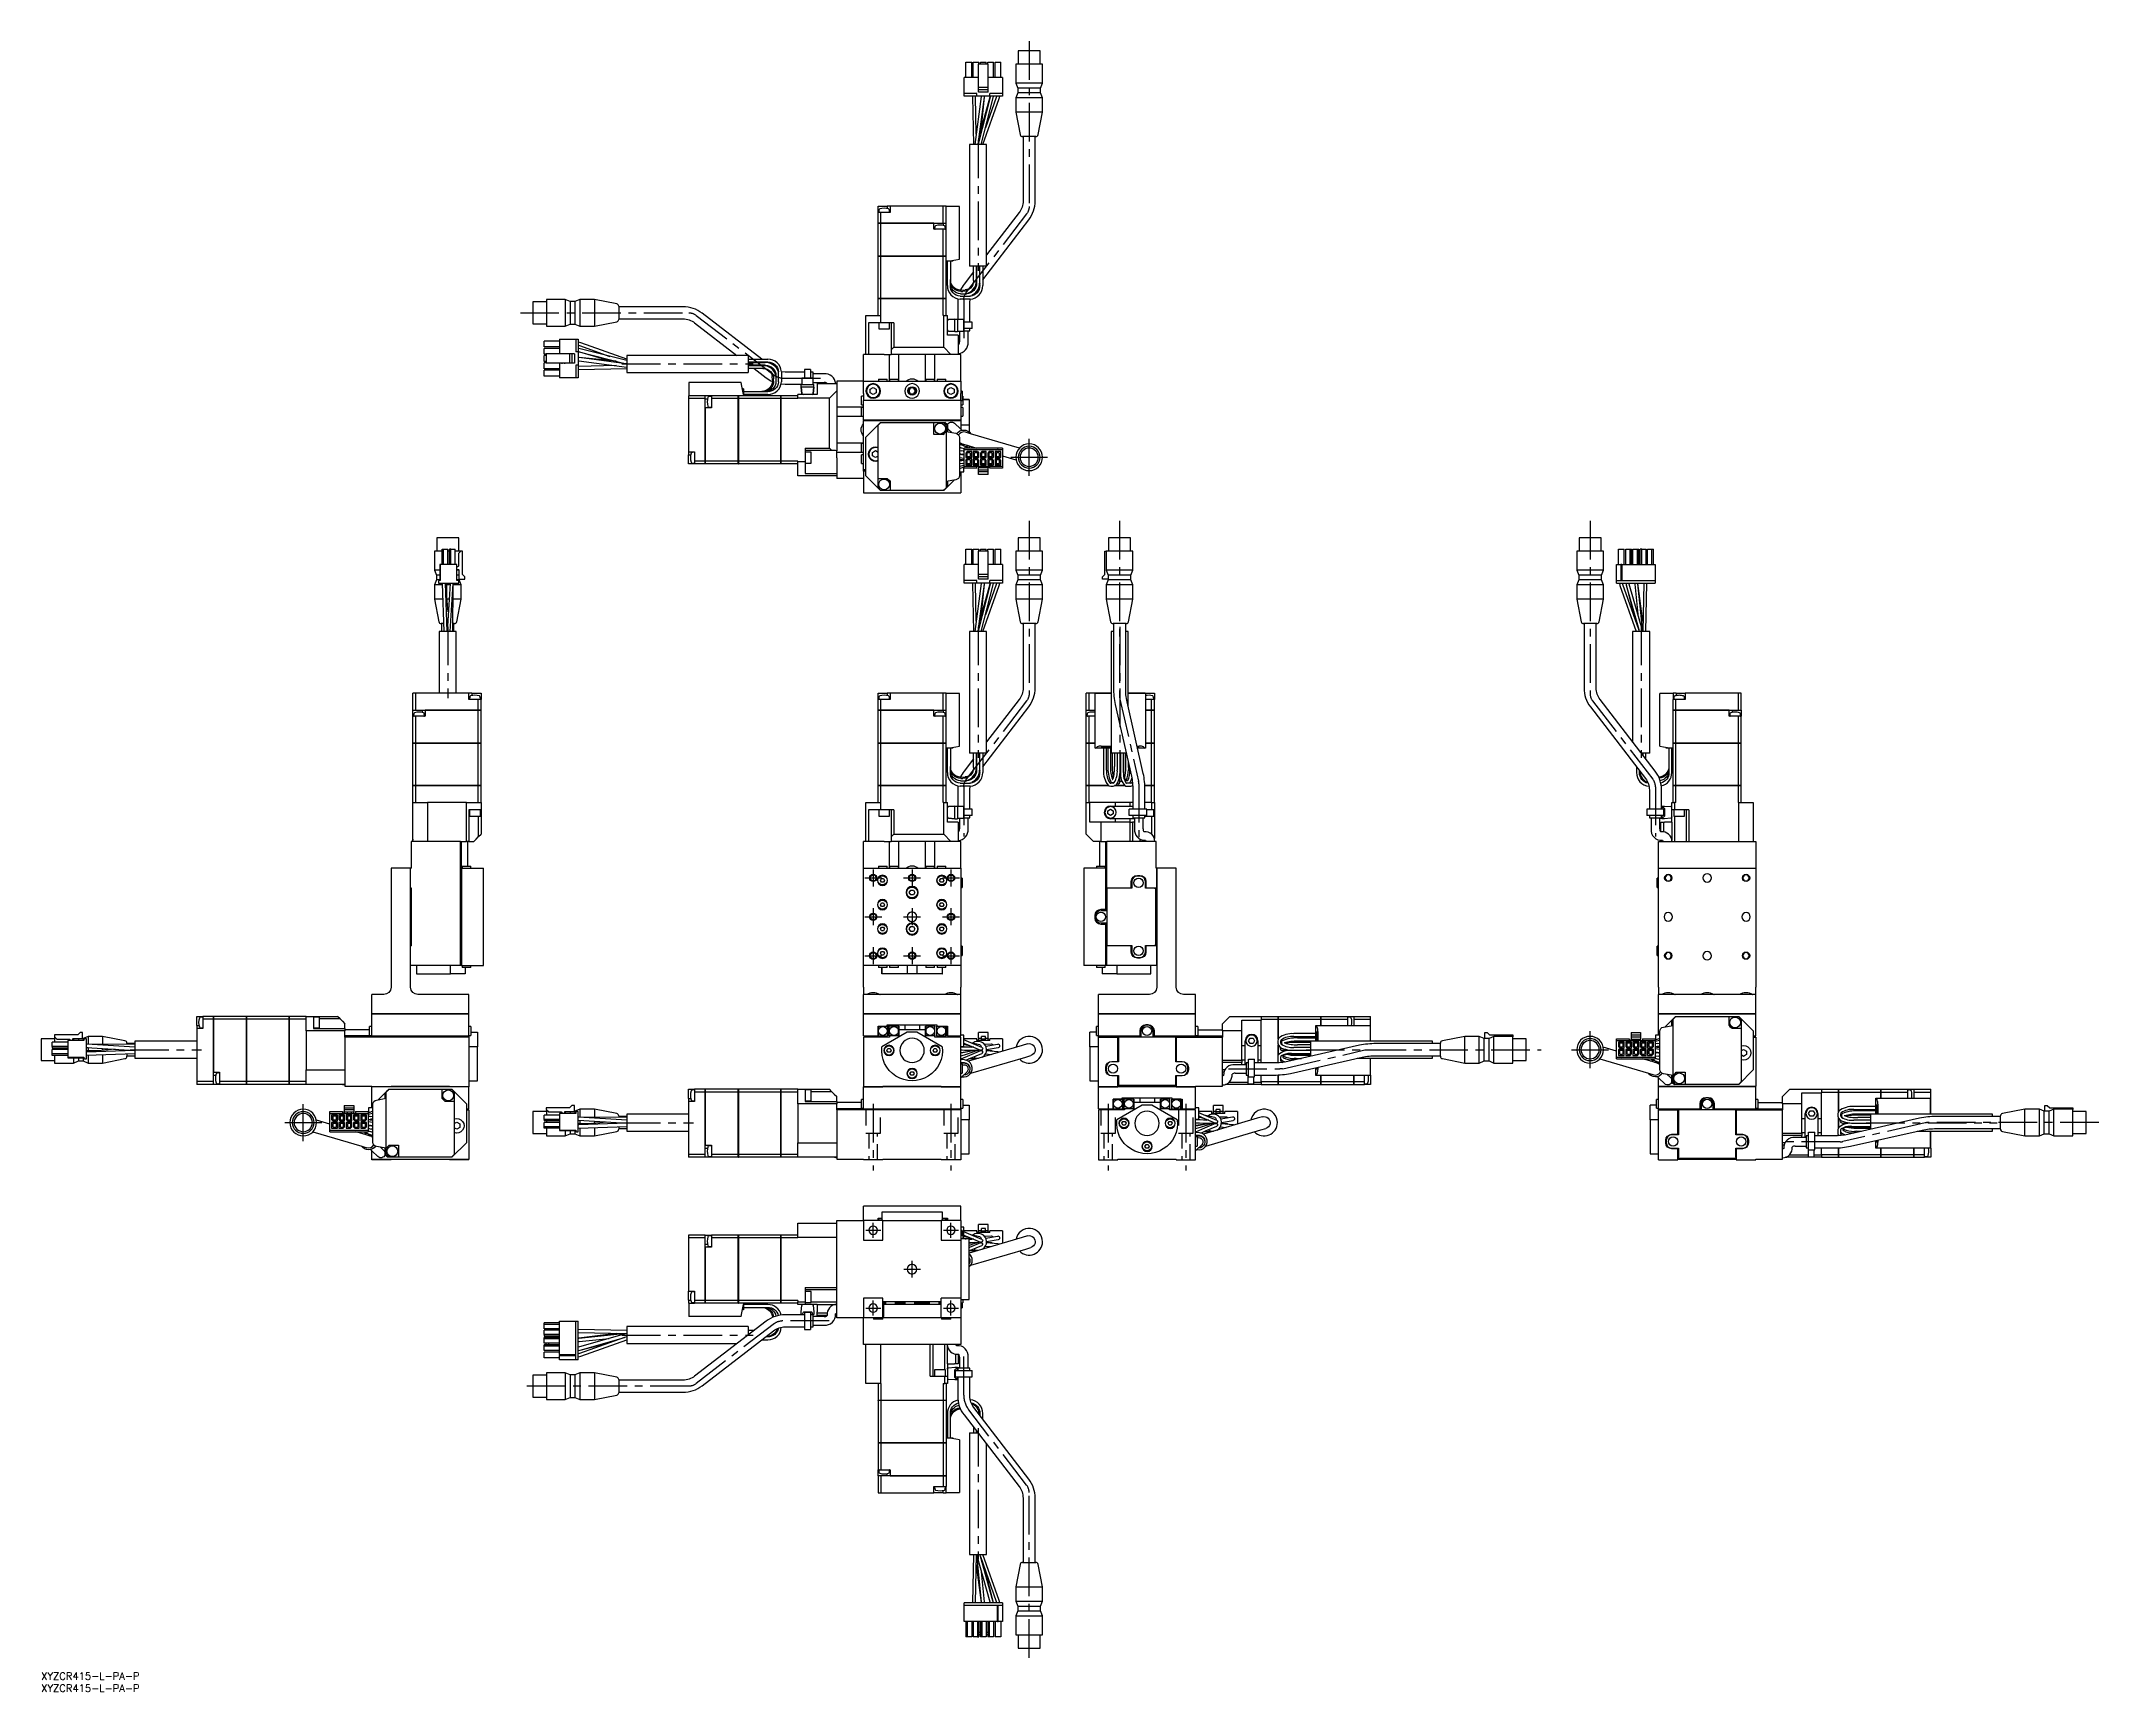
# Model space of a CAD drawing. Extents: x 0 to 847, y -8 to 672.
import ezdxf

# ---------------------------------------------------------------- set-up
doc = ezdxf.new("R2010")
doc.units = 0
doc.header["$LTSCALE"] = 0.5
doc.linetypes.add('CENTER', pattern=[50.8, 31.75, -6.35, 6.35, -6.35])
doc.linetypes.add('DASHED', pattern=[19.05, 12.7, -6.35])
for name, color, linetype in [('MSM_CENTER', 1, 'CENTER'), ('MSM_CONTINUOUS', 7, 'CONTINUOUS'), ('MSM_DASHED', 4, 'DASHED'), ('MSM_NARROW', 5, 'CONTINUOUS'), ('MSM_PART_NUMBER', 7, 'CONTINUOUS')]:
    doc.layers.add(name, color=color, linetype=linetype)
doc.styles.get("Standard").update_dxf_attribs({"font": 'txt.shx', "height": 3, "bigfont": 'bigfont.shx'})

msp = doc.modelspace()

# ---------------------------------------------------------------- texts
at = {"layer": 'MSM_PART_NUMBER'}
for p in [(0, -3), (0, -8)]:
    msp.add_text('XYZCR415-L-PA-P', height=3, dxfattribs=at).set_placement(p)

# ---------------------------------------------------------------- linework, layer by layer
at = {"layer": 'MSM_CENTER', "extrusion": (0, 0, -1)}
for p, q in [((406.53, 671.53), (406.53, 603.43)), ((405.49, 600.38), (380.67, 568.13)), ((197.2, 559.69), (266.47, 559.69)), ((379.64, 565.08), (379.64, 546.53)), ((269.51, 558.65), (301.77, 533.83)), ((304.82, 532.8), (322.2, 532.8)), ((406.53, 474.05), (406.53, 402.95)), ((405.49, 399.9), (380.67, 367.65)), ((379.64, 364.6), (379.64, 344.05)), ((510.85, 248.54), (544.71, 256.23)), ((545.81, 256.35), (617.23, 256.35)), ((488.51, 248.42), (509.74, 248.42)), ((324.24, 144.73), (304.82, 144.73)), ((301.77, 143.69), (269.51, 118.88)), ((266.47, 117.84), (197.15, 117.84))]:
    msp.add_line(p, q, dxfattribs=at)
at = {"layer": 'MSM_CENTER'}
for p, q in [((385.52, 630.93), (385.52, 576.93)), ((238.97, 538.68), (292.97, 538.68)), ((398.93, 500.23), (414.13, 500.23)), ((406.53, 492.63), (406.53, 507.83)), ((443.75, 474.05), (443.75, 401.81)), ((637.35, 474.05), (637.35, 402.95)), ((167.27, 430.45), (167.27, 401.05)), ((385.52, 430.45), (385.52, 376.45)), ((443.78, 430.45), (443.78, 376.45)), ((658.36, 430.45), (658.36, 376.45)), ((443.87, 400.7), (451.56, 366.84)), ((638.39, 399.9), (663.21, 367.65)), ((451.68, 365.74), (451.68, 343.78)), ((664.24, 364.6), (664.24, 344.05)), ((342.37, 330.55), (342.37, 323.55)), ((358.37, 330.55), (358.37, 323.55)), ((374.37, 330.55), (374.37, 323.55)), ((338.87, 327.05), (345.87, 327.05)), ((354.87, 327.05), (361.87, 327.05)), ((370.87, 327.05), (377.87, 327.05)), ((342.37, 314.55), (342.37, 307.55)), ((358.37, 314.55), (358.37, 307.55)), ((374.37, 314.55), (374.37, 307.55)), ((338.87, 311.05), (345.87, 311.05)), ((354.87, 311.05), (361.87, 311.05)), ((370.87, 311.05), (377.87, 311.05)), ((342.37, 298.55), (342.37, 291.55)), ((358.37, 298.55), (358.37, 291.55)), ((374.37, 298.55), (374.37, 291.55)), ((338.87, 295.05), (345.87, 295.05)), ((354.87, 295.05), (361.87, 295.05)), ((370.87, 295.05), (377.87, 295.05)), ((637.35, 248.75), (637.35, 263.95)), ((36.6, 256.31), (66, 256.31)), ((520.45, 256.31), (574.45, 256.31)), ((629.75, 256.35), (644.95, 256.35)), ((107.84, 218.75), (107.84, 233.95)), ((342.37, 234.05), (342.37, 206.56)), ((374.37, 234.05), (374.37, 206.56)), ((439.05, 234.05), (439.05, 206.56)), ((471.05, 234.05), (471.05, 206.56)), ((100.24, 226.35), (115.44, 226.35)), ((238.97, 226.31), (268.37, 226.31)), ((775.17, 226.23), (741.31, 218.54)), ((750.91, 226.31), (804.91, 226.31)), ((846.68, 226.35), (776.27, 226.35)), ((740.2, 218.42), (717.66, 218.42)), ((339.27, 182), (345.47, 182)), ((342.37, 178.9), (342.37, 185.1)), ((371.27, 182), (377.47, 182)), ((374.37, 178.9), (374.37, 185.1)), ((358.37, 162.6), (358.37, 169.4)), ((354.97, 166), (361.77, 166)), ((342.37, 146.9), (342.37, 153.1)), ((374.37, 146.9), (374.37, 153.1)), ((339.27, 150), (345.47, 150)), ((371.27, 150), (377.47, 150)), ((238.97, 138.85), (292.97, 138.85)), ((379.64, 114.15), (379.64, 133.1)), ((405.49, 77.15), (381.71, 108.05)), ((385.52, 100.6), (385.52, 46.6)), ((406.53, 6), (406.53, 74.1))]:
    msp.add_line(p, q, dxfattribs=at)
at = {"layer": 'MSM_CENTER', "extrusion": (0, 0, -1)}
for centre, start, end in [((-401.53, 603.43), 180, 217.57321), ((-384.64, 565.08), 360, 37.57321), ((-266.47, 554.69), 90, 127.57321), ((-304.82, 537.8), 270, 307.57321), ((-401.53, 402.95), 180, 217.57321), ((-384.64, 364.6), 0, 37.57321), ((-545.81, 251.35), 77.2111, 90), ((-509.74, 253.42), 257.2111, 270), ((-304.82, 139.73), 52.42679, 90), ((-266.47, 122.84), 232.42679, 270)]:
    msp.add_arc(centre, 5, start, end, dxfattribs=at)
at = {"layer": 'MSM_CENTER'}
for centre, radius, start, end in [((448.75, 401.81), 5, 180, 192.7889), ((642.35, 402.95), 5, 180, 217.57321), ((446.68, 365.74), 5, 0, 12.7889), ((659.24, 364.6), 5, 360, 37.57321), ((776.27, 221.35), 5, 90, 102.7889), ((740.2, 223.42), 5, 270, 282.7889), ((389.64, 114.15), 10, 180, 217.57321), ((401.53, 74.1), 5, 0, 37.57321)]:
    msp.add_arc(centre, radius, start, end, dxfattribs=at)
at = {"layer": 'MSM_CONTINUOUS'}
for p, q in [((380.49, 656.58), (380.49, 662.93)), ((380.49, 662.93), (382.89, 662.93)), ((382.89, 656.58), (382.89, 662.93)), ((383.49, 662.93), (385.89, 662.93)), ((383.49, 656.58), (383.49, 662.93)), ((389.62, 662.04), (385.76, 662.04)), ((385.76, 652.5), (385.76, 662.04)), ((385.89, 662.04), (385.89, 662.93)), ((386.49, 662.04), (386.49, 662.93)), ((386.49, 662.93), (388.89, 662.93)), ((388.89, 662.04), (388.89, 662.93)), ((389.49, 662.04), (389.49, 662.93)), ((389.49, 662.93), (391.89, 662.93)), ((389.62, 652.5), (389.62, 662.04)), ((391.89, 656.58), (391.89, 662.93)), ((392.49, 662.93), (394.89, 662.93)), ((392.49, 656.58), (392.49, 662.93)), ((394.89, 656.58), (394.89, 662.93)), ((412.03, 662.03), (401.03, 662.03)), ((401.03, 662.03), (401.03, 654.23)), ((411.03, 667.53), (402.03, 667.53)), ((402.03, 667.53), (402.03, 662.03)), ((411.03, 662.03), (411.03, 667.53)), ((412.03, 654.23), (412.03, 662.03)), ((385.76, 656.58), (379.77, 656.58)), ((379.77, 649.95), (379.77, 656.58)), ((385.76, 655.63), (385.51, 655.63)), ((385.51, 654.48), (385.76, 654.48)), ((385.76, 651.48), (385.76, 652.5)), ((389.62, 652.5), (385.76, 652.5)), ((395.62, 656.58), (389.62, 656.58)), ((389.87, 655.63), (389.62, 655.63)), ((389.62, 654.48), (389.87, 654.48)), ((389.62, 651.48), (389.62, 652.5)), ((395.62, 656.58), (395.62, 649.95)), ((412.03, 654.23), (401.03, 654.23)), ((401.03, 654.23), (401.88, 652.23)), ((411.18, 652.23), (401.88, 652.23)), ((401.88, 652.23), (401.88, 650.23)), ((411.18, 652.23), (412.03, 654.23)), ((411.18, 650.23), (411.18, 652.23)), ((384.96, 649.95), (379.77, 649.95)), ((379.77, 649.65), (379.77, 649.95)), ((379.77, 648.93), (379.77, 649.65)), ((384.96, 648.93), (379.77, 648.93)), ((383.17, 648.93), (383.17, 648.75)), ((383.17, 648.93), (383.17, 648.82)), ((383.17, 648.82), (383.17, 648.75)), ((383.17, 648.75), (383.57, 628.93)), ((386.83, 648.69), (384.21, 628.93)), ((384.47, 648.78), (384.47, 648.93)), ((384.78, 633.23), (384.47, 648.78)), ((384.96, 649.65), (384.96, 649.95)), ((384.96, 648.93), (384.96, 649.65)), ((390.42, 648.93), (384.96, 648.93)), ((385.55, 629.14), (388.12, 648.51)), ((390.43, 648.48), (385.55, 629.14)), ((385.76, 650.48), (385.76, 651.48)), ((389.62, 651.48), (385.76, 651.48)), ((389.62, 650.48), (385.76, 650.48)), ((386.61, 633.34), (388.13, 648.52)), ((386.85, 648.93), (386.83, 648.69)), ((386.84, 628.93), (391.69, 648.17)), ((390.4, 648.43), (386.89, 636.11)), ((387.51, 628.93), (394.24, 647.89)), ((388.12, 648.51), (388.16, 648.93)), ((388.13, 648.52), (388.16, 648.93)), ((393.01, 648.32), (388.59, 635.86)), ((389.62, 650.48), (389.62, 651.48)), ((390.51, 648.93), (390.4, 648.43)), ((395.62, 649.95), (390.42, 649.95)), ((390.42, 649.65), (390.42, 649.95)), ((390.42, 648.93), (390.42, 649.65)), ((395.62, 648.93), (390.42, 648.93)), ((390.52, 648.93), (390.43, 648.48)), ((391.69, 648.17), (391.83, 648.93)), ((393.18, 648.93), (393.01, 648.32)), ((393.01, 648.33), (393.01, 648.32)), ((394.24, 647.89), (394.5, 648.93)), ((394.24, 647.9), (394.5, 648.93)), ((394.24, 647.89), (394.24, 647.9)), ((395.62, 649.95), (395.62, 649.65)), ((395.62, 649.65), (395.62, 648.93)), ((401.88, 650.23), (401.03, 648.23)), ((412.03, 648.23), (401.03, 648.23)), ((401.03, 648.23), (401.03, 642.23)), ((411.18, 650.23), (401.88, 650.23)), ((412.03, 648.23), (411.18, 650.23)), ((412.03, 642.23), (412.03, 648.23)), ((412.03, 642.23), (401.03, 642.23)), ((401.03, 642.23), (402.83, 633.03)), ((410.22, 633.03), (412.03, 642.23)), ((389.02, 628.93), (382.02, 628.93)), ((382.02, 628.93), (382.02, 578.93)), ((385.55, 629.14), (385.51, 628.93)), ((389.02, 578.93), (389.02, 628.93)), ((409.24, 632.23), (403.81, 632.23)), ((404.03, 632.23), (404.03, 605.74)), ((409.03, 605.74), (409.03, 632.23)), ((344.37, 601.03), (344.37, 603.53)), ((344.37, 603.53), (348.12, 603.53)), ((344.7, 602), (344.63, 601.23)), ((348.12, 603.53), (348.12, 602.59)), ((349.37, 603.53), (348.12, 603.53)), ((349.1, 601.23), (349.03, 602)), ((349.37, 603.53), (349.37, 601.03)), ((371.21, 603.53), (349.37, 603.53)), ((371.21, 596.64), (371.21, 603.53)), ((372.37, 603.53), (371.21, 603.53)), ((372.37, 596.64), (372.37, 603.53)), ((376.38, 603.43), (372.37, 603.43)), ((377.87, 603.43), (376.38, 603.43)), ((377.87, 581.79), (377.87, 603.43)), ((344.37, 596.64), (344.37, 601.03)), ((345.52, 601.03), (344.37, 601.03)), ((344.37, 596.64), (345.52, 596.64)), ((344.37, 583.03), (344.37, 596.63)), ((345.52, 596.63), (344.37, 596.63)), ((345.52, 596.64), (345.52, 601.03)), ((349.37, 601.03), (345.52, 601.03)), ((345.52, 596.64), (371.21, 596.64)), ((345.52, 583.03), (345.52, 596.63)), ((367.37, 596.63), (345.52, 596.63)), ((367.37, 594.13), (367.37, 596.63)), ((371.21, 594.13), (367.37, 594.13)), ((367.7, 595.11), (367.63, 594.34)), ((371.12, 596.63), (371.12, 595.7)), ((371.21, 596.64), (372.37, 596.64)), ((371.21, 583.03), (371.21, 594.13)), ((372.37, 594.13), (371.21, 594.13)), ((372.1, 594.34), (372.03, 595.11)), ((372.37, 596.63), (372.36, 596.63)), ((372.37, 594.13), (372.37, 596.64)), ((372.37, 583.03), (372.37, 594.13)), ((387.42, 573.29), (406.4, 597.96)), ((402.43, 601.01), (389.02, 583.57)), ((344.37, 583.03), (345.52, 583.03)), ((344.37, 565.53), (344.37, 583.02)), ((345.52, 583.02), (344.37, 583.02)), ((344.38, 583.03), (344.38, 583.02)), ((345.52, 583.03), (371.21, 583.03)), ((345.52, 583.03), (345.52, 583.02)), ((345.52, 565.53), (345.52, 583.02)), ((371.21, 583.02), (345.52, 583.02)), ((371.21, 583.03), (372.37, 583.03)), ((371.21, 583.03), (371.21, 583.02)), ((371.21, 565.53), (371.21, 583.02)), ((372.37, 583.02), (371.21, 583.02)), ((372.36, 583.03), (372.36, 583.02)), ((372.37, 583.02), (372.37, 583.03)), ((372.37, 565.53), (372.37, 583.02)), ((372.97, 580.93), (372.37, 580.93)), ((372.92, 570.93), (372.92, 580.93)), ((372.97, 580.93), (376.38, 581.53)), ((375.17, 580.93), (372.97, 580.93)), ((374.12, 580.93), (374.12, 570.93)), ((375.17, 580.93), (375.17, 581.32)), ((376.38, 581.53), (377.87, 581.79)), ((383.62, 576.55), (379.76, 571.54)), ((389.02, 578.93), (382.02, 578.93)), ((383.62, 572.93), (383.62, 578.93)), ((384.82, 578.93), (384.82, 571.93)), ((384.92, 571.93), (384.92, 578.93)), ((386.12, 578.93), (386.12, 571.93)), ((386.22, 570.93), (386.22, 578.93)), ((387.42, 578.93), (387.42, 570.93)), ((374.12, 573.41), (374.12, 573.17)), ((378.28, 567.53), (380.75, 567.53)), ((378.43, 568.53), (379.31, 568.53)), ((378.88, 569), (380.27, 569.12)), ((384.76, 571.22), (384.92, 572.43)), ((384.82, 571.93), (384.76, 571.22)), ((384.76, 571.22), (384.76, 571.19)), ((384.76, 571.19), (384.76, 571.22)), ((202.37, 564.19), (202.37, 555.19)), ((207.87, 564.19), (202.37, 564.19)), ((207.87, 565.19), (207.87, 554.19)), ((215.66, 565.19), (207.87, 565.19)), ((215.66, 565.19), (215.66, 554.19)), ((217.66, 564.34), (215.66, 565.19)), ((217.66, 564.34), (217.66, 555.04)), ((219.66, 564.34), (217.66, 564.34)), ((221.66, 565.19), (219.66, 564.34)), ((219.66, 564.34), (219.66, 555.04)), ((221.66, 565.19), (221.66, 554.19)), ((227.67, 565.19), (221.66, 565.19)), ((227.67, 565.19), (227.67, 554.19)), ((236.86, 563.38), (227.67, 565.19)), ((237.67, 562.4), (237.67, 556.97)), ((264.15, 562.19), (237.67, 562.19)), ((296.6, 540.58), (271.93, 559.56)), ((344.37, 565.53), (345.52, 565.53)), ((344.37, 558.53), (344.37, 565.52)), ((345.52, 565.52), (344.37, 565.52)), ((344.38, 565.53), (344.38, 565.52)), ((345.52, 565.53), (371.21, 565.53)), ((345.52, 565.53), (345.52, 565.52)), ((345.52, 558.53), (345.52, 565.52)), ((371.21, 565.52), (345.52, 565.52)), ((371.21, 565.53), (372.37, 565.53)), ((371.21, 565.53), (371.21, 565.52)), ((371.21, 558.53), (371.21, 565.52)), ((372.37, 565.52), (371.21, 565.52)), ((372.36, 565.53), (372.36, 565.52)), ((372.37, 558.53), (372.37, 565.52)), ((377.24, 565.43), (377.14, 563.76)), ((377.14, 563.76), (377.14, 556.88)), ((378.12, 566.53), (382.21, 566.53)), ((382.21, 565.33), (378.12, 565.33)), ((382.14, 563.76), (382.29, 565.33)), ((382.14, 555.78), (382.14, 563.76)), ((382.21, 566.54), (382.17, 566.53)), ((202.37, 555.19), (207.87, 555.19)), ((207.87, 554.19), (215.66, 554.19)), ((215.66, 554.19), (217.66, 555.04)), ((217.66, 555.04), (219.66, 555.04)), ((219.66, 555.04), (221.66, 554.19)), ((221.66, 554.19), (227.67, 554.19)), ((227.67, 554.19), (236.86, 555.99)), ((237.67, 557.19), (264.15, 557.19)), ((268.88, 555.6), (286.32, 542.18)), ((339.37, 542.53), (339.37, 558.53)), ((339.37, 558.53), (345.37, 558.53)), ((340.37, 555.53), (340.37, 542.53)), ((345.37, 555.53), (340.37, 555.53)), ((344.62, 555.53), (344.62, 553.03)), ((344.62, 553.03), (349.12, 553.03)), ((345.37, 558.53), (345.37, 555.53)), ((345.52, 558.53), (345.37, 558.53)), ((350.87, 555.53), (345.37, 555.53)), ((349.12, 553.03), (349.12, 555.53)), ((349.87, 544.53), (349.87, 555.53)), ((350.87, 555.53), (350.87, 545.53)), ((371.37, 558.53), (371.21, 558.53)), ((371.37, 545.53), (371.37, 558.53)), ((371.37, 558.53), (372.87, 558.53)), ((372.87, 550.53), (372.87, 558.53)), ((377.37, 550.53), (372.87, 550.53)), ((373.32, 556.9), (375.97, 557.13)), ((375.97, 557.13), (373.32, 556.9)), ((375.97, 551.93), (373.32, 552.16)), ((373.32, 552.16), (375.97, 551.93)), ((375.97, 551.93), (375.97, 557.13)), ((375.97, 557.13), (377.07, 557.13)), ((375.97, 551.93), (377.07, 551.93)), ((377.07, 557.13), (377.07, 551.93)), ((379.67, 556.88), (377.07, 556.88)), ((377.07, 552.18), (379.67, 552.18)), ((377.37, 550.53), (377.37, 542.53)), ((377.89, 552.18), (377.89, 547.72)), ((379.67, 552.18), (379.67, 556.88)), ((379.94, 555.78), (379.67, 555.78)), ((379.94, 553.28), (379.67, 553.28)), ((379.67, 552.28), (382.14, 552.28)), ((383.14, 555.78), (379.94, 555.78)), ((383.14, 553.28), (379.94, 553.28)), ((381.39, 547.72), (381.39, 552.28)), ((382.14, 552.28), (382.14, 553.28)), ((383.14, 553.28), (383.14, 555.78)), ((206.97, 545.65), (206.97, 548.05)), ((213.32, 548.05), (206.97, 548.05)), ((213.32, 545.65), (206.97, 545.65)), ((206.97, 542.65), (206.97, 545.05)), ((213.32, 545.05), (206.97, 545.05)), ((207.86, 542.65), (206.97, 542.65)), ((206.97, 539.65), (206.97, 542.05)), ((207.86, 542.05), (206.97, 542.05)), ((207.86, 542.78), (207.86, 538.92)), ((217.4, 542.78), (207.86, 542.78)), ((213.32, 548.78), (213.32, 542.78)), ((213.32, 548.78), (219.95, 548.78)), ((214.27, 543.03), (214.27, 542.78)), ((215.42, 542.78), (215.42, 543.03)), ((217.4, 542.78), (217.4, 538.92)), ((218.42, 542.78), (217.4, 542.78)), ((218.42, 542.78), (218.42, 538.92)), ((219.42, 542.78), (218.42, 542.78)), ((219.42, 542.78), (219.42, 538.92)), ((219.95, 548.78), (219.95, 543.58)), ((219.95, 548.78), (220.25, 548.78)), ((220.25, 543.58), (219.95, 543.58)), ((220.25, 548.78), (220.97, 548.78)), ((220.97, 543.58), (220.25, 543.58)), ((222, 547.4), (220.96, 547.66)), ((221.73, 544.86), (220.96, 544.99)), ((220.97, 548.78), (220.97, 543.58)), ((222.01, 547.4), (220.97, 547.66)), ((220.97, 546.34), (221.57, 546.17)), ((220.97, 543.68), (221.41, 543.6)), ((220.97, 543.67), (221.46, 543.56)), ((220.97, 543.58), (220.97, 538.12)), ((221.41, 543.6), (240.75, 538.71)), ((221.46, 543.56), (233.78, 540.05)), ((221.56, 546.18), (221.57, 546.17)), ((221.57, 546.17), (234.04, 541.75)), ((240.97, 540), (221.73, 544.86)), ((222.01, 547.4), (222, 547.4)), ((240.97, 540.67), (222.01, 547.4)), ((240.97, 542.18), (240.97, 535.18)), ((290.97, 542.18), (240.97, 542.18)), ((290.97, 542.18), (290.97, 535.18)), ((338.37, 531.53), (338.37, 542.53)), ((339.37, 542.53), (338.37, 542.53)), ((340.37, 542.53), (339.37, 542.53)), ((346.87, 542.53), (340.37, 542.53)), ((346.87, 542.53), (349.69, 542.53)), ((349.07, 531.53), (349.07, 542.53)), ((374.37, 542.53), (349.69, 542.53)), ((349.87, 544.53), (350.87, 545.53)), ((349.87, 543.53), (349.87, 544.53)), ((350.87, 545.53), (371.37, 545.53)), ((352.87, 531.53), (352.87, 542.53)), ((363.87, 531.53), (363.87, 542.53)), ((367.67, 531.53), (367.67, 542.53)), ((374.37, 542.53), (371.37, 545.53)), ((377.37, 542.53), (374.37, 542.53)), ((377.44, 546.48), (377.37, 546.49)), ((378.37, 542.53), (377.37, 542.53)), ((378.37, 531.53), (378.37, 542.53)), ((207.86, 539.65), (206.97, 539.65)), ((207.86, 539.05), (206.97, 539.05)), ((206.97, 536.65), (206.97, 539.05)), ((213.32, 536.65), (206.97, 536.65)), ((206.97, 533.65), (206.97, 536.05)), ((213.32, 536.05), (206.97, 536.05)), ((213.32, 533.65), (206.97, 533.65)), ((217.4, 538.92), (207.86, 538.92)), ((213.32, 538.92), (213.32, 532.93)), ((214.27, 538.92), (214.27, 538.67)), ((215.42, 538.67), (215.42, 538.92)), ((218.42, 538.92), (217.4, 538.92)), ((219.42, 538.92), (218.42, 538.92)), ((219.95, 538.12), (219.95, 532.93)), ((220.25, 538.12), (219.95, 538.12)), ((220.97, 538.12), (220.25, 538.12)), ((221.38, 541.28), (220.96, 541.32)), ((221.37, 541.29), (220.97, 541.32)), ((220.97, 540.01), (221.21, 539.99)), ((220.97, 538.12), (220.97, 532.93)), ((221.12, 537.63), (220.97, 537.63)), ((220.97, 536.33), (221.14, 536.33)), ((220.97, 536.33), (221.07, 536.33)), ((221.07, 536.33), (221.14, 536.33)), ((236.67, 537.94), (221.12, 537.63)), ((221.14, 536.33), (240.97, 536.73)), ((221.21, 539.99), (240.97, 537.37)), ((236.55, 539.77), (221.37, 541.29)), ((240.75, 538.71), (221.38, 541.28)), ((240.75, 538.71), (240.97, 538.67)), ((240.97, 535.18), (290.97, 535.18)), ((290.97, 540.58), (298.97, 540.58)), ((298.97, 539.38), (290.97, 539.38)), ((290.97, 539.28), (297.97, 539.28)), ((297.97, 538.08), (290.97, 538.08)), ((290.97, 537.98), (297.97, 537.98)), ((296.97, 536.78), (290.97, 536.78)), ((293.34, 536.78), (298.35, 532.93)), ((298.68, 537.93), (297.47, 538.08)), ((297.97, 537.98), (298.68, 537.92)), ((298.71, 537.92), (298.68, 537.93)), ((298.68, 537.92), (298.71, 537.92)), ((300.89, 532.04), (300.77, 533.43)), ((302.37, 531.44), (302.37, 533.92)), ((303.36, 535.37), (303.37, 535.34)), ((303.37, 531.28), (303.37, 535.38)), ((306.13, 535.3), (304.56, 535.45)), ((304.57, 535.38), (304.57, 531.28)), ((314.12, 535.3), (306.13, 535.3)), ((314.12, 536.3), (314.12, 533.1)), ((316.62, 536.3), (314.12, 536.3)), ((316.62, 536.3), (316.62, 533.1)), ((317.62, 535.3), (316.62, 535.3)), ((317.62, 532.83), (317.62, 535.3)), ((322.18, 534.55), (317.62, 534.55)), ((219.95, 532.93), (213.32, 532.93)), ((220.25, 532.93), (219.95, 532.93)), ((220.97, 532.93), (220.25, 532.93)), ((266.37, 525.53), (266.37, 524.37)), ((273.26, 525.53), (266.37, 525.53)), ((288.1, 531.03), (266.47, 531.03)), ((266.47, 531.03), (266.47, 529.54)), ((266.47, 529.54), (266.47, 525.53)), ((273.26, 524.37), (273.26, 525.53)), ((275.77, 525.53), (273.26, 525.53)), ((273.27, 525.53), (273.27, 525.52)), ((275.55, 525.26), (274.78, 525.19)), ((286.87, 525.53), (275.77, 525.53)), ((275.77, 525.53), (275.77, 524.37)), ((286.87, 524.37), (286.87, 525.53)), ((286.88, 525.53), (286.87, 525.53)), ((286.87, 525.52), (286.88, 525.52)), ((304.37, 525.53), (286.88, 525.53)), ((286.88, 525.53), (286.88, 524.37)), ((288.36, 529.54), (288.1, 531.03)), ((288.97, 526.13), (288.36, 529.54)), ((288.97, 528.33), (288.58, 528.33)), ((288.97, 528.33), (288.97, 526.13)), ((288.97, 527.28), (298.97, 527.28)), ((288.97, 526.13), (288.97, 525.53)), ((298.97, 526.08), (288.97, 526.08)), ((296.48, 527.28), (296.72, 527.28)), ((301.37, 531.59), (301.37, 532.47)), ((304.37, 524.37), (304.37, 525.53)), ((304.37, 525.52), (304.38, 525.52)), ((311.37, 525.53), (304.38, 525.53)), ((304.38, 525.53), (304.38, 524.37)), ((304.46, 530.4), (306.13, 530.3)), ((306.13, 530.3), (313.02, 530.3)), ((319.37, 526.03), (311.37, 526.03)), ((311.37, 524.53), (311.37, 526.03)), ((312.77, 529.13), (312.77, 530.23)), ((312.77, 530.23), (317.97, 530.23)), ((317.97, 529.13), (312.77, 529.13)), ((313, 526.48), (312.77, 529.13)), ((312.77, 529.13), (313, 526.48)), ((317.72, 532.83), (313.02, 532.83)), ((313.02, 532.83), (313.02, 530.23)), ((314.12, 533.1), (314.12, 532.83)), ((316.62, 533.1), (316.62, 532.83)), ((317.72, 530.23), (317.72, 532.83)), ((317.72, 531.05), (322.18, 531.05)), ((317.97, 529.13), (317.73, 526.48)), ((317.73, 526.48), (317.97, 529.13)), ((317.97, 529.13), (317.97, 530.23)), ((319.37, 530.53), (319.37, 526.03)), ((319.37, 530.53), (327.37, 530.53)), ((323.42, 530.61), (323.4, 530.53)), ((327.37, 527.53), (324.37, 524.53)), ((338.37, 531.53), (327.37, 531.53)), ((327.37, 531.53), (327.37, 530.53)), ((327.37, 530.53), (327.37, 527.53)), ((327.37, 527.53), (327.37, 502.86)), ((337.52, 521.78), (337.52, 525.38)), ((338.37, 525.38), (337.52, 525.38)), ((338.37, 531.53), (378.37, 531.53)), ((338.37, 526.53), (338.37, 531.53)), ((338.37, 526.53), (338.37, 523.53)), ((341.12, 528.25), (342.37, 528.97)), ((341.12, 526.81), (341.12, 528.25)), ((342.37, 526.08), (341.12, 526.81)), ((342.37, 528.97), (343.62, 528.25)), ((343.62, 526.81), (342.37, 526.08)), ((343.62, 528.25), (343.62, 526.81)), ((344.52, 532.38), (348.12, 532.38)), ((344.52, 532.38), (344.52, 531.53)), ((348.12, 531.53), (348.12, 532.38)), ((349.12, 532.38), (352.72, 532.38)), ((349.12, 532.38), (349.12, 531.53)), ((352.72, 531.53), (352.72, 532.38)), ((364.02, 532.38), (367.62, 532.38)), ((364.02, 532.38), (364.02, 531.53)), ((367.62, 531.53), (367.62, 532.38)), ((368.62, 532.38), (372.22, 532.38)), ((368.62, 532.38), (368.62, 531.53)), ((372.22, 531.53), (372.22, 532.38)), ((373.12, 528.25), (374.37, 528.97)), ((373.12, 526.81), (373.12, 528.25)), ((374.37, 526.08), (373.12, 526.81)), ((374.37, 528.97), (375.62, 528.25)), ((375.62, 526.81), (374.37, 526.08)), ((375.62, 528.25), (375.62, 526.81)), ((378.37, 531.53), (378.37, 526.53)), ((378.97, 527.43), (378.37, 527.43)), ((378.37, 523.53), (378.37, 526.53)), ((378.97, 527.43), (378.97, 523.63)), ((379.22, 525.38), (378.97, 525.38)), ((379.22, 525.38), (379.22, 521.78)), ((273.26, 524.37), (266.37, 524.37)), ((266.37, 524.37), (266.37, 502.53)), ((273.26, 498.68), (273.26, 524.37)), ((275.77, 520.53), (273.26, 520.53)), ((273.27, 524.28), (274.2, 524.28)), ((273.27, 520.53), (273.27, 498.68)), ((274.78, 520.86), (275.55, 520.8)), ((275.77, 524.37), (275.77, 520.53)), ((286.87, 524.37), (275.77, 524.37)), ((286.87, 524.38), (286.88, 524.38)), ((286.87, 498.68), (286.87, 524.37)), ((304.37, 524.37), (286.88, 524.37)), ((286.88, 524.37), (286.88, 498.68)), ((304.37, 524.38), (304.38, 524.38)), ((304.37, 498.68), (304.37, 524.37)), ((304.38, 524.37), (304.38, 498.68)), ((311.37, 524.37), (304.38, 524.37)), ((311.37, 524.53), (311.37, 524.37)), ((324.37, 524.53), (311.37, 524.53)), ((324.37, 504.03), (324.37, 524.53)), ((338.37, 520.83), (327.37, 520.83)), ((338.37, 517.03), (327.37, 517.03)), ((337.52, 521.78), (338.37, 521.78)), ((337.52, 517.18), (337.52, 520.78)), ((338.37, 520.78), (337.52, 520.78)), ((337.52, 517.18), (338.37, 517.18)), ((378.37, 523.53), (338.37, 523.53)), ((338.37, 515.53), (338.37, 523.53)), ((378.37, 523.63), (378.97, 523.63)), ((378.37, 523.53), (378.37, 515.53)), ((378.37, 521.78), (379.22, 521.78)), ((379.22, 520.78), (378.37, 520.78)), ((378.37, 517.18), (379.22, 517.18)), ((381.87, 524.03), (379.22, 524.03)), ((379.22, 523.94), (381.87, 523.94)), ((379.22, 520.78), (379.22, 517.18)), ((381.87, 523.94), (381.87, 524.03)), ((381.87, 523.94), (381.87, 513.53)), ((338.37, 515.53), (346.37, 515.53)), ((338.37, 515.53), (338.37, 515.23)), ((346.37, 515.53), (338.37, 515.53)), ((378.37, 515.23), (338.37, 515.23)), ((338.37, 495.03), (338.37, 515.23)), ((345.37, 514.53), (339.37, 508.53)), ((339.37, 492.53), (339.37, 508.53)), ((344.37, 491.53), (344.37, 513.37)), ((345.37, 514.53), (345.52, 514.53)), ((345.52, 514.53), (367.37, 514.53)), ((346.37, 515.53), (346.37, 515.23)), ((370.37, 515.53), (346.37, 515.53)), ((367.37, 509.53), (367.37, 514.53)), ((367.37, 514.53), (371.21, 514.53)), ((371.12, 509.53), (367.37, 509.53)), ((370.37, 515.53), (378.37, 515.53)), ((370.37, 515.53), (370.37, 515.23)), ((378.37, 515.53), (370.37, 515.53)), ((371.21, 514.53), (371.87, 514.53)), ((372.87, 513.53), (371.87, 514.53)), ((372.37, 513.37), (372.37, 510.83)), ((372.37, 510.78), (372.37, 510.83)), ((372.37, 510.83), (376.38, 510.12)), ((372.37, 510.78), (372.37, 487.68)), ((372.87, 513.53), (372.87, 510.74)), ((372.87, 513.28), (372.92, 513.52)), ((373.4, 511.7), (374.76, 510.41)), ((378.22, 511.94), (375.82, 514.23)), ((377.87, 508.35), (377.87, 492.71)), ((378.38, 511.78), (378.22, 511.94)), ((378.37, 515.53), (378.37, 515.23)), ((378.37, 515.23), (378.37, 511.8)), ((378.37, 513.53), (381.87, 513.53)), ((378.38, 511.78), (378.85, 511.34)), ((382.45, 509.93), (380.34, 510.56)), ((381.87, 513.53), (381.87, 510.63)), ((402.53, 504.01), (382.45, 509.93)), ((266.37, 502.53), (268.87, 502.53)), ((266.37, 502.53), (266.37, 501.28)), ((266.37, 501.28), (267.31, 501.28)), ((266.37, 497.53), (266.37, 501.28)), ((268.66, 502.26), (267.89, 502.19)), ((268.87, 502.53), (268.87, 498.68)), ((314.37, 504.03), (324.37, 504.03)), ((314.37, 504.03), (314.37, 498.53)), ((325.37, 503.03), (314.37, 503.03)), ((316.87, 502.28), (314.37, 502.28)), ((316.87, 497.78), (316.87, 502.28)), ((325.37, 503.03), (324.37, 504.03)), ((326.37, 503.03), (325.37, 503.03)), ((338.37, 506.03), (327.37, 506.03)), ((327.37, 500.03), (327.37, 502.86)), ((338.37, 502.23), (327.37, 502.23)), ((327.37, 500.03), (327.37, 493.53)), ((337.52, 502.28), (337.52, 505.88)), ((338.37, 505.88), (337.52, 505.88)), ((337.52, 502.28), (338.37, 502.28)), ((337.52, 497.68), (337.52, 501.28)), ((338.37, 501.28), (337.52, 501.28)), ((342.12, 502.25), (343.37, 502.97)), ((342.12, 500.81), (342.12, 502.25)), ((343.37, 500.08), (342.12, 500.81)), ((343.37, 502.97), (344.37, 502.39)), ((344.37, 500.66), (343.37, 500.08)), ((377.84, 503.01), (378.54, 502.88)), ((377.87, 505.63), (378.35, 505.42)), ((378, 504.27), (377.87, 504.26)), ((377.87, 504.26), (378.46, 504.07)), ((378.31, 501.7), (377.87, 501.78)), ((379.77, 501.13), (377.87, 501.4)), ((377.87, 500.19), (379.77, 499.92)), ((377.88, 504.32), (378.5, 504.06)), ((378.31, 501.7), (379.19, 501.53)), ((381.72, 504), (378.35, 505.42)), ((378.37, 506.01), (378.37, 505.42)), ((378.61, 505.88), (378.37, 505.88)), ((378.37, 504.12), (378.37, 504.1)), ((378.37, 501.69), (378.37, 501.33)), ((379.77, 503.65), (378.46, 504.07)), ((379.42, 502.71), (378.54, 502.88)), ((378.58, 505.33), (379.85, 505.44)), ((379.22, 501.28), (378.74, 501.28)), ((378.93, 505.76), (381.04, 505.14)), ((379.77, 501.42), (379.19, 501.53)), ((379.22, 505.68), (379.22, 505.38)), ((379.22, 501.28), (379.22, 501.21)), ((379.42, 502.71), (379.77, 502.64)), ((395.62, 504), (379.77, 504)), ((379.77, 503.7), (379.77, 504)), ((379.77, 503.29), (379.77, 503.7)), ((393.54, 503.29), (379.77, 503.29)), ((379.77, 496.43), (379.77, 503.29)), ((381.09, 502.56), (380.49, 501.96)), ((380.49, 501.96), (380.49, 500.16)), ((380.49, 500.16), (382.89, 500.16)), ((380.49, 498.96), (381.09, 499.56)), ((381.15, 502.11), (380.9, 501.86)), ((380.9, 501.86), (380.9, 500.61)), ((380.9, 500.61), (382.37, 500.61)), ((381.04, 505.14), (384.91, 504)), ((382.89, 502.56), (381.09, 502.56)), ((382.89, 499.56), (381.09, 499.56)), ((382.12, 502.11), (381.15, 502.11)), ((381.87, 504.89), (381.87, 504)), ((382.37, 501.86), (382.12, 502.11)), ((382.37, 500.61), (382.37, 501.86)), ((382.89, 500.16), (382.89, 502.56)), ((382.89, 497.16), (382.89, 499.56)), ((383.49, 502.56), (383.49, 500.16)), ((385.29, 502.56), (383.49, 502.56)), ((383.49, 500.16), (385.89, 500.16)), ((385.29, 499.56), (383.49, 499.56)), ((383.49, 499.56), (383.49, 497.16)), ((384.15, 502.11), (383.9, 501.86)), ((383.9, 501.86), (383.9, 500.61)), ((383.9, 500.61), (385.37, 500.61)), ((385.12, 502.11), (384.15, 502.11)), ((385.37, 501.86), (385.12, 502.11)), ((385.29, 502.56), (385.89, 501.96)), ((385.89, 498.96), (385.29, 499.56)), ((385.37, 500.61), (385.37, 501.86)), ((385.89, 500.16), (385.89, 501.96)), ((387.09, 502.56), (386.49, 501.96)), ((386.49, 501.96), (386.49, 500.16)), ((386.49, 500.16), (388.89, 500.16)), ((386.49, 499.56), (386.49, 497.16)), ((388.29, 499.56), (386.49, 499.56)), ((387.15, 502.11), (386.9, 501.86)), ((386.9, 501.86), (386.9, 500.61)), ((386.9, 500.61), (388.37, 500.61)), ((388.89, 502.56), (387.09, 502.56)), ((388.12, 502.11), (387.15, 502.11)), ((388.37, 501.86), (388.12, 502.11)), ((388.89, 498.96), (388.29, 499.56)), ((388.37, 500.61), (388.37, 501.86)), ((388.89, 500.16), (388.89, 502.56)), ((390.09, 502.56), (389.49, 501.96)), ((389.49, 501.96), (389.49, 500.16)), ((389.49, 500.16), (391.89, 500.16)), ((391.29, 499.56), (389.49, 499.56)), ((389.49, 499.56), (389.49, 497.16)), ((390.15, 502.11), (389.9, 501.86)), ((389.9, 501.86), (389.9, 500.61)), ((389.9, 500.61), (391.37, 500.61)), ((391.89, 502.56), (390.09, 502.56)), ((391.12, 502.11), (390.15, 502.11)), ((391.37, 501.86), (391.12, 502.11)), ((391.89, 498.96), (391.29, 499.56)), ((391.37, 500.61), (391.37, 501.86)), ((391.89, 500.16), (391.89, 502.56)), ((394.89, 502.56), (392.49, 502.56)), ((392.49, 502.56), (392.49, 500.16)), ((392.49, 500.16), (394.89, 500.16)), ((392.49, 499.56), (392.49, 497.16)), ((394.29, 499.56), (392.49, 499.56)), ((393.15, 502.11), (392.9, 501.86)), ((392.9, 501.86), (392.9, 500.61)), ((392.9, 500.61), (394.37, 500.61)), ((394.12, 502.11), (393.15, 502.11)), ((393.54, 503.29), (393.54, 503.39)), ((393.84, 503.39), (393.84, 503.29)), ((395.62, 503.29), (393.84, 503.29)), ((394.37, 501.86), (394.12, 502.11)), ((394.89, 498.96), (394.29, 499.56)), ((394.37, 500.61), (394.37, 501.86)), ((394.89, 500.16), (394.89, 502.56)), ((395.62, 504), (395.62, 503.7)), ((395.62, 503.7), (395.62, 503.29)), ((395.62, 503.29), (395.62, 496.43)), ((395.62, 500.84), (401.12, 499.21)), ((268.87, 497.53), (266.37, 497.53)), ((267.89, 497.86), (268.66, 497.8)), ((273.26, 498.68), (268.87, 498.68)), ((268.87, 498.68), (268.87, 497.53)), ((273.26, 497.53), (268.87, 497.53)), ((273.26, 497.53), (273.26, 498.68)), ((286.87, 498.68), (273.27, 498.68)), ((273.27, 498.68), (273.27, 497.53)), ((286.87, 497.53), (273.27, 497.53)), ((286.87, 498.69), (286.88, 498.69)), ((286.87, 497.53), (286.87, 498.68)), ((286.87, 497.54), (286.88, 497.54)), ((304.37, 498.68), (286.88, 498.68)), ((286.88, 498.68), (286.88, 497.53)), ((304.37, 497.53), (286.88, 497.53)), ((304.37, 498.69), (304.38, 498.69)), ((304.37, 497.53), (304.37, 498.68)), ((304.37, 497.54), (304.38, 497.54)), ((311.37, 498.68), (304.38, 498.68)), ((304.38, 498.68), (304.38, 497.53)), ((311.37, 497.53), (304.38, 497.53)), ((311.37, 498.68), (311.37, 498.53)), ((311.37, 498.53), (314.37, 498.53)), ((311.37, 492.53), (311.37, 498.53)), ((327.37, 492.53), (311.37, 492.53)), ((314.37, 498.53), (314.37, 493.53)), ((314.37, 497.78), (316.87, 497.78)), ((314.37, 493.53), (327.37, 493.53)), ((327.37, 493.53), (327.37, 492.53)), ((327.37, 492.53), (327.37, 491.53)), ((338.37, 491.53), (327.37, 491.53)), ((337.52, 497.68), (338.37, 497.68)), ((339.37, 495.03), (338.37, 495.03)), ((338.37, 494.53), (338.37, 495.03)), ((338.37, 494.53), (338.37, 485.53)), ((339.37, 494.53), (338.37, 494.53)), ((339.37, 492.53), (345.37, 486.53)), ((344.37, 491.53), (348.12, 491.53)), ((344.37, 487.68), (344.37, 491.53)), ((379.03, 499.14), (377.87, 499.12)), ((377.87, 498.79), (378.88, 498.88)), ((378.85, 498.88), (377.87, 498.88)), ((379.77, 496.77), (377.87, 496.36)), ((379.27, 496.02), (377.87, 495.42)), ((377.87, 494.18), (379.67, 494.18)), ((378.98, 497.68), (377.88, 497.59)), ((378.37, 499.13), (378.37, 498.88)), ((378.37, 494.18), (378.37, 485.53)), ((379.77, 498.95), (378.88, 498.88)), ((378.97, 499.14), (378.97, 498.88)), ((378.98, 497.68), (379.77, 497.75)), ((379.03, 499.14), (379.77, 499.16)), ((379.22, 499.12), (379.22, 498.88)), ((379.77, 499.12), (379.22, 499.12)), ((379.22, 499.03), (379.77, 499.03)), ((379.27, 496.02), (379.77, 496.23)), ((379.67, 494.18), (379.67, 496.19)), ((395.62, 496.43), (379.77, 496.43)), ((379.77, 496.02), (379.77, 496.43)), ((379.77, 495.72), (379.77, 496.02)), ((384.96, 495.72), (379.77, 495.72)), ((380.49, 498.96), (380.49, 497.16)), ((380.49, 497.16), (382.89, 497.16)), ((381.15, 499.11), (380.9, 498.86)), ((380.9, 498.86), (380.9, 497.61)), ((380.9, 497.61), (382.37, 497.61)), ((382.12, 499.11), (381.15, 499.11)), ((382.37, 498.86), (382.12, 499.11)), ((382.37, 497.61), (382.37, 498.86)), ((383.49, 497.16), (385.89, 497.16)), ((384.15, 499.11), (383.9, 498.86)), ((383.9, 498.86), (383.9, 497.61)), ((383.9, 497.61), (385.37, 497.61)), ((385.12, 499.11), (384.15, 499.11)), ((384.96, 496.02), (384.96, 496.43)), ((384.96, 495.72), (384.96, 496.02)), ((385.37, 498.86), (385.12, 499.11)), ((385.37, 497.61), (385.37, 498.86)), ((385.76, 496.15), (385.76, 496.18)), ((385.76, 496.15), (385.76, 495.87)), ((389.62, 495.87), (385.76, 495.87)), ((385.76, 494.87), (385.76, 495.87)), ((389.62, 494.87), (385.76, 494.87)), ((385.76, 494.17), (385.76, 494.87)), ((389.62, 494.17), (385.76, 494.17)), ((385.76, 493.15), (385.76, 494.17)), ((389.62, 493.15), (385.76, 493.15)), ((385.89, 497.16), (385.89, 498.96)), ((386.49, 497.16), (388.89, 497.16)), ((386.86, 496.15), (386.86, 496.43)), ((386.86, 495.87), (386.86, 496.15)), ((387.15, 499.11), (386.9, 498.86)), ((386.9, 498.86), (386.9, 497.61)), ((386.9, 497.61), (388.37, 497.61)), ((388.12, 499.11), (387.15, 499.11)), ((388.37, 498.86), (388.12, 499.11)), ((388.37, 497.61), (388.37, 498.86)), ((388.51, 496.15), (388.51, 496.43)), ((388.51, 495.87), (388.51, 496.15)), ((388.89, 497.16), (388.89, 498.96)), ((389.49, 497.16), (391.89, 497.16)), ((389.62, 496.15), (389.62, 496.18)), ((389.62, 496.15), (389.62, 495.87)), ((389.62, 494.87), (389.62, 495.87)), ((389.62, 494.17), (389.62, 494.87)), ((389.62, 493.15), (389.62, 494.17)), ((390.15, 499.11), (389.9, 498.86)), ((389.9, 498.86), (389.9, 497.61)), ((389.9, 497.61), (391.37, 497.61)), ((391.12, 499.11), (390.15, 499.11)), ((390.42, 496.02), (390.42, 496.43)), ((390.42, 495.72), (390.42, 496.02)), ((395.62, 495.72), (390.42, 495.72)), ((391.37, 498.86), (391.12, 499.11)), ((391.37, 497.61), (391.37, 498.86)), ((391.89, 497.16), (391.89, 498.96)), ((392.49, 497.16), (394.89, 497.16)), ((393.15, 499.11), (392.9, 498.86)), ((392.9, 498.86), (392.9, 497.61)), ((392.9, 497.61), (394.37, 497.61)), ((394.12, 499.11), (393.15, 499.11)), ((394.37, 498.86), (394.12, 499.11)), ((394.37, 497.61), (394.37, 498.86)), ((394.89, 497.16), (394.89, 498.96)), ((395.62, 496.43), (395.62, 496.02)), ((395.62, 496.02), (395.62, 495.72)), ((338.37, 485.53), (378.37, 485.53)), ((345.52, 486.53), (345.37, 486.53)), ((349.37, 486.53), (345.52, 486.53)), ((349.37, 490.28), (349.37, 486.53)), ((371.21, 486.53), (349.37, 486.53)), ((371.37, 486.53), (371.21, 486.53)), ((371.37, 486.53), (372.87, 488.03)), ((376.38, 490.94), (372.37, 490.23)), ((375.64, 490.81), (372.87, 488.03)), ((372.87, 490.32), (372.87, 488.03)), ((171.8, 467.05), (162.8, 467.05)), ((162.8, 467.05), (162.8, 461.55)), ((171.8, 461.55), (171.8, 467.05)), ((411.03, 467.05), (402.03, 467.05)), ((402.03, 467.05), (402.03, 461.55)), ((411.03, 461.55), (411.03, 467.05)), ((443.75, 467.05), (439.25, 467.05)), ((439.25, 467.05), (439.25, 461.55)), ((448.25, 467.05), (443.75, 467.05)), ((448.25, 461.55), (448.25, 467.05)), ((641.85, 467.05), (632.85, 467.05)), ((632.85, 467.05), (632.85, 461.55)), ((641.85, 461.55), (641.85, 467.05)), ((164.97, 461.55), (161.8, 461.55)), ((161.8, 461.55), (161.8, 453.75)), ((164.97, 456.1), (164.97, 462.45)), ((164.97, 462.45), (165.57, 462.45)), ((165.57, 456.1), (165.57, 462.45)), ((165.57, 462.45), (167.37, 462.45)), ((167.37, 456.1), (167.37, 462.45)), ((167.97, 461.55), (167.37, 461.55)), ((167.97, 456.1), (167.97, 462.45)), ((168.57, 462.45), (167.97, 462.45)), ((168.57, 456.1), (168.57, 462.45)), ((168.57, 462.45), (170.37, 462.45)), ((170.37, 456.1), (170.37, 462.45)), ((172.65, 461.55), (170.37, 461.55)), ((172.66, 461.56), (171.66, 460.56)), ((171.66, 460.56), (171.66, 455.43)), ((173.36, 461.56), (172.66, 461.56)), ((173.36, 452.02), (173.36, 461.56)), ((380.49, 456.1), (380.49, 462.45)), ((380.49, 462.45), (382.89, 462.45)), ((382.89, 456.1), (382.89, 462.45)), ((383.49, 462.45), (385.89, 462.45)), ((383.49, 456.1), (383.49, 462.45)), ((389.62, 461.56), (385.76, 461.56)), ((385.76, 452.02), (385.76, 461.56)), ((385.89, 461.56), (385.89, 462.45)), ((386.49, 461.56), (386.49, 462.45)), ((386.49, 462.45), (388.89, 462.45)), ((388.89, 461.56), (388.89, 462.45)), ((389.49, 462.45), (391.89, 462.45)), ((389.49, 461.56), (389.49, 462.45)), ((389.62, 452.02), (389.62, 461.56)), ((391.89, 456.1), (391.89, 462.45)), ((392.49, 462.45), (394.89, 462.45)), ((392.49, 456.1), (392.49, 462.45)), ((394.89, 456.1), (394.89, 462.45)), ((412.03, 461.55), (401.03, 461.55)), ((401.03, 461.55), (401.03, 453.75)), ((412.03, 453.75), (412.03, 461.55)), ((437.69, 452.02), (437.69, 461.56)), ((437.69, 461.56), (438.39, 461.56)), ((443.75, 461.55), (438.25, 461.55)), ((438.25, 461.55), (438.25, 453.75)), ((438.39, 461.56), (438.4, 461.55)), ((449.25, 461.55), (443.75, 461.55)), ((449.25, 453.75), (449.25, 461.55)), ((642.85, 461.55), (631.85, 461.55)), ((631.85, 461.55), (631.85, 453.75)), ((642.85, 453.75), (642.85, 461.55)), ((648.99, 456.1), (648.99, 462.45)), ((648.99, 462.45), (651.39, 462.45)), ((651.39, 456.1), (651.39, 462.45)), ((651.99, 462.45), (653.79, 462.45)), ((651.99, 456.1), (651.99, 462.45)), ((653.79, 456.1), (653.79, 462.45)), ((653.79, 462.45), (654.39, 462.45)), ((654.39, 456.1), (654.39, 462.45)), ((654.39, 461.56), (654.99, 461.56)), ((654.39, 460.56), (654.99, 460.56)), ((654.99, 456.1), (654.99, 462.45)), ((654.99, 462.45), (656.79, 462.45)), ((656.79, 456.1), (656.79, 462.45)), ((656.79, 462.45), (657.39, 462.45)), ((657.39, 456.1), (657.39, 462.45)), ((657.39, 461.56), (657.99, 461.56)), ((657.39, 460.56), (657.99, 460.56)), ((657.99, 456.1), (657.99, 462.45)), ((658.59, 462.45), (657.99, 462.45)), ((658.59, 456.1), (658.59, 462.45)), ((658.59, 462.45), (660.39, 462.45)), ((660.39, 456.1), (660.39, 462.45)), ((660.99, 456.1), (660.99, 462.45)), ((660.99, 462.45), (662.79, 462.45)), ((662.79, 456.1), (662.79, 462.45)), ((662.79, 462.45), (663.39, 462.45)), ((663.39, 456.1), (663.39, 462.45)), ((163.99, 453.75), (161.8, 453.75)), ((161.8, 453.75), (162.65, 451.75)), ((162.65, 449.75), (161.8, 447.75)), ((163.99, 451.75), (162.65, 451.75)), ((162.65, 451.75), (162.65, 449.75)), ((163.99, 449.75), (162.65, 449.75)), ((163.53, 449.17), (163.53, 448.45)), ((164.24, 449.47), (163.83, 449.47)), ((164.14, 456.1), (163.99, 456.1)), ((163.99, 456.1), (163.99, 449.47)), ((164.24, 456.1), (164.14, 456.1)), ((164.24, 456.1), (164.24, 449.47)), ((171.1, 456.1), (164.24, 456.1)), ((171.1, 449.47), (171.1, 456.1)), ((171.35, 455.15), (171.1, 455.15)), ((171.1, 454), (171.35, 454)), ((171.85, 453.75), (171.1, 453.75)), ((171.85, 451.75), (171.1, 451.75)), ((171.95, 449.75), (171.1, 449.75)), ((171.51, 449.47), (171.1, 449.47)), ((171.38, 455.15), (171.35, 455.15)), ((171.35, 454), (171.7, 454)), ((171.81, 448.45), (171.81, 449.17)), ((171.85, 453.85), (171.85, 450)), ((171.85, 450), (174.38, 450)), ((171.95, 449.75), (171.95, 450)), ((172.8, 447.75), (171.95, 449.75)), ((174.38, 451), (173.36, 452.02)), ((174.38, 450), (174.38, 451)), ((385.76, 456.1), (379.77, 456.1)), ((379.77, 449.47), (379.77, 456.1)), ((384.96, 449.47), (379.77, 449.47)), ((379.77, 449.17), (379.77, 449.47)), ((379.77, 448.45), (379.77, 449.17)), ((384.96, 449.17), (384.96, 449.47)), ((384.96, 448.45), (384.96, 449.17)), ((385.76, 455.15), (385.51, 455.15)), ((385.51, 454), (385.76, 454)), ((389.62, 452.02), (385.76, 452.02)), ((385.76, 451), (385.76, 452.02)), ((389.62, 451), (385.76, 451)), ((385.76, 450), (385.76, 451)), ((389.62, 450), (385.76, 450)), ((395.62, 456.1), (389.62, 456.1)), ((389.87, 455.15), (389.62, 455.15)), ((389.62, 454), (389.87, 454)), ((389.62, 451), (389.62, 452.02)), ((389.62, 450), (389.62, 451)), ((390.42, 449.17), (390.42, 449.47)), ((395.62, 449.47), (390.42, 449.47)), ((390.42, 448.45), (390.42, 449.17)), ((395.62, 456.1), (395.62, 449.47)), ((395.62, 449.47), (395.62, 449.17)), ((395.62, 449.17), (395.62, 448.45)), ((412.03, 453.75), (401.03, 453.75)), ((401.03, 453.75), (401.88, 451.75)), ((401.88, 449.75), (401.03, 447.75)), ((411.18, 451.75), (401.88, 451.75)), ((401.88, 451.75), (401.88, 449.75)), ((411.18, 449.75), (401.88, 449.75)), ((411.18, 451.75), (412.03, 453.75)), ((411.18, 449.75), (411.18, 451.75)), ((412.03, 447.75), (411.18, 449.75)), ((436.67, 451), (437.69, 452.02)), ((436.67, 450), (436.67, 451)), ((439.1, 450), (436.67, 450)), ((443.75, 453.75), (438.25, 453.75)), ((438.25, 453.75), (439.1, 451.75)), ((439.1, 449.75), (438.25, 447.75)), ((443.75, 451.75), (439.1, 451.75)), ((439.1, 451.75), (439.1, 449.75)), ((443.75, 449.75), (439.1, 449.75)), ((449.25, 453.75), (443.75, 453.75)), ((448.4, 451.75), (443.75, 451.75)), ((448.4, 449.75), (443.75, 449.75)), ((448.4, 451.75), (449.25, 453.75)), ((448.4, 449.75), (448.4, 451.75)), ((449.25, 447.75), (448.4, 449.75)), ((642.85, 453.75), (631.85, 453.75)), ((631.85, 453.75), (632.7, 451.75)), ((632.7, 449.75), (631.85, 447.75)), ((642, 451.75), (632.7, 451.75)), ((632.7, 451.75), (632.7, 449.75)), ((642, 449.75), (632.7, 449.75)), ((642, 451.75), (642.85, 453.75)), ((642, 449.75), (642, 451.75)), ((642.85, 447.75), (642, 449.75)), ((648.26, 456.1), (650.04, 456.1)), ((648.26, 449.47), (648.26, 456.1)), ((648.26, 449.47), (664.11, 449.47)), ((648.26, 449.17), (648.26, 449.47)), ((648.26, 448.45), (648.26, 449.17)), ((650.04, 456.1), (650.04, 449.47)), ((650.34, 456.1), (650.04, 456.1)), ((650.34, 456.1), (650.34, 449.47)), ((650.34, 456.1), (664.11, 456.1)), ((664.11, 456.1), (664.11, 449.47)), ((664.11, 449.47), (664.11, 449.17)), ((664.11, 449.17), (664.11, 448.45)), ((165.12, 447.75), (161.8, 447.75)), ((161.8, 447.75), (161.8, 441.75)), ((165.27, 441.75), (161.8, 441.75)), ((161.8, 441.75), (163.61, 432.55)), ((163.53, 448.45), (171.81, 448.45)), ((165.05, 448.45), (165.06, 448.33)), ((165.06, 448.33), (165.7, 428.45)), ((166.35, 448.37), (166.35, 448.45)), ((167, 428.46), (166.35, 448.37)), ((166.38, 448.17), (166.36, 448.45)), ((167.51, 436.6), (166.38, 448.17)), ((168.21, 447.75), (166.84, 447.75)), ((166.86, 447.78), (166.85, 448.45)), ((166.89, 442.93), (166.86, 447.78)), ((168.24, 448.32), (167, 428.46)), ((167.83, 441.75), (167.01, 441.75)), ((168.23, 448.33), (168.2, 447.67)), ((168.24, 448.45), (168.23, 448.33)), ((168.25, 448.45), (168.24, 448.32)), ((168.3, 428.45), (169.54, 448.24)), ((169.4, 428.45), (169.55, 448.11)), ((172.8, 441.75), (169.5, 441.75)), ((172.8, 447.75), (169.51, 447.75)), ((169.54, 448.24), (169.55, 448.45)), ((169.55, 448.11), (169.55, 448.45)), ((170.99, 432.55), (172.8, 441.75)), ((172.8, 441.75), (172.8, 447.75)), ((384.96, 448.45), (379.77, 448.45)), ((383.17, 448.45), (383.17, 448.27)), ((383.17, 448.45), (383.17, 448.34)), ((383.17, 448.34), (383.17, 448.27)), ((383.17, 448.27), (383.57, 428.45)), ((386.83, 448.21), (384.21, 428.45)), ((384.47, 448.3), (384.47, 448.45)), ((384.78, 432.75), (384.47, 448.3)), ((390.42, 448.45), (384.96, 448.45)), ((385.55, 428.66), (388.12, 448.03)), ((390.43, 448), (385.55, 428.66)), ((386.61, 432.86), (388.13, 448.04)), ((386.85, 448.45), (386.83, 448.21)), ((386.84, 428.45), (391.69, 447.69)), ((390.4, 447.95), (386.89, 435.63)), ((387.51, 428.45), (394.24, 447.41)), ((388.12, 448.03), (388.16, 448.45)), ((388.13, 448.04), (388.16, 448.45)), ((393.01, 447.84), (388.59, 435.38)), ((390.51, 448.45), (390.4, 447.95)), ((395.62, 448.45), (390.42, 448.45)), ((390.52, 448.45), (390.43, 448)), ((391.69, 447.69), (391.83, 448.45)), ((393.18, 448.45), (393.01, 447.84)), ((393.01, 447.85), (393.01, 447.84)), ((394.24, 447.41), (394.5, 448.45)), ((394.24, 447.42), (394.5, 448.45)), ((394.24, 447.41), (394.24, 447.42)), ((412.03, 447.75), (401.03, 447.75)), ((401.03, 447.75), (401.03, 441.75)), ((412.03, 441.75), (401.03, 441.75)), ((401.03, 441.75), (402.83, 432.55)), ((410.22, 432.55), (412.03, 441.75)), ((412.03, 441.75), (412.03, 447.75)), ((443.75, 447.75), (438.25, 447.75)), ((438.25, 447.75), (438.25, 441.75)), ((443.75, 441.75), (438.25, 441.75)), ((438.25, 441.75), (440.06, 432.55)), ((449.25, 447.75), (443.75, 447.75)), ((449.25, 441.75), (443.75, 441.75)), ((447.44, 432.55), (449.25, 441.75)), ((449.25, 441.75), (449.25, 447.75)), ((642.85, 447.75), (631.85, 447.75)), ((631.85, 447.75), (631.85, 441.75)), ((642.85, 441.75), (631.85, 441.75)), ((631.85, 441.75), (633.66, 432.55)), ((641.05, 432.55), (642.85, 441.75)), ((642.85, 441.75), (642.85, 447.75)), ((648.26, 448.45), (664.11, 448.45)), ((649.38, 448.45), (649.64, 447.42)), ((649.64, 447.42), (656.37, 428.45)), ((650.87, 447.85), (650.7, 448.45)), ((650.87, 447.84), (650.7, 448.45)), ((657.42, 429.38), (650.87, 447.85)), ((652.05, 448.45), (652.19, 447.69)), ((652.06, 448.45), (652.23, 447.6)), ((652.19, 447.69), (655.29, 435.38)), ((652.23, 447.6), (657.42, 429.38)), ((653.48, 447.95), (653.37, 448.45)), ((659.02, 428.53), (653.48, 447.95)), ((655.72, 448.45), (655.75, 448.04)), ((655.75, 448.04), (656.99, 435.63)), ((657.05, 448.17), (657.02, 448.45)), ((657.05, 448.21), (657.03, 448.45)), ((659.1, 432.75), (657.05, 448.21)), ((659, 428.57), (657.05, 448.17)), ((659.41, 448.37), (659.02, 428.54)), ((659.41, 448.45), (659.41, 448.37)), ((659.41, 448.45), (659.41, 448.3)), ((660.31, 428.45), (660.71, 448.34)), ((660.71, 448.34), (660.71, 448.45)), ((167.27, 428.45), (163.77, 428.45)), ((163.77, 428.45), (163.77, 403.05)), ((165.59, 431.75), (164.59, 431.75)), ((164.8, 431.75), (164.8, 428.45)), ((170.77, 428.45), (167.27, 428.45)), ((170.01, 431.75), (169.42, 431.75)), ((169.8, 428.45), (169.8, 431.75)), ((170.77, 403.05), (170.77, 428.45)), ((389.02, 428.45), (382.02, 428.45)), ((382.02, 428.45), (382.02, 378.45)), ((385.55, 428.66), (385.51, 428.45)), ((389.02, 378.45), (389.02, 428.45)), ((409.24, 431.75), (403.81, 431.75)), ((404.03, 431.75), (404.03, 405.26)), ((409.03, 405.26), (409.03, 431.75)), ((441.25, 428.45), (440.28, 428.45)), ((440.28, 428.45), (440.28, 378.45)), ((443.75, 431.75), (441.04, 431.75)), ((441.25, 431.75), (441.25, 405.26)), ((446.46, 431.75), (443.75, 431.75)), ((446.25, 405.26), (446.25, 431.75)), ((447.28, 428.45), (446.25, 428.45)), ((447.28, 397.47), (447.28, 428.45)), ((640.07, 431.75), (634.64, 431.75)), ((634.85, 431.75), (634.85, 405.26)), ((639.85, 405.26), (639.85, 431.75)), ((661.86, 428.45), (654.86, 428.45)), ((654.86, 428.45), (654.86, 383.09)), ((657.72, 428.45), (657.42, 429.38)), ((659.02, 428.54), (659.02, 428.53)), ((661.86, 378.45), (661.86, 428.45)), ((153, 396.16), (153, 403.05)), ((154.15, 403.05), (153, 403.05)), ((154.15, 396.16), (154.15, 403.05)), ((176, 403.05), (154.15, 403.05)), ((176, 400.55), (176, 403.05)), ((177.25, 403.05), (176, 403.05)), ((179.85, 400.55), (176, 400.55)), ((176.34, 401.52), (176.27, 400.75)), ((177.25, 403.05), (177.25, 402.11)), ((177.25, 403.05), (181, 403.05)), ((179.85, 396.16), (179.85, 400.55)), ((181, 400.55), (179.85, 400.55)), ((180.73, 400.75), (180.66, 401.52)), ((181, 403.05), (181, 400.55)), ((181, 396.16), (181, 400.55)), ((344.37, 400.55), (344.37, 403.05)), ((344.37, 403.05), (348.12, 403.05)), ((344.37, 396.16), (344.37, 400.55)), ((345.52, 400.55), (344.37, 400.55)), ((344.7, 401.52), (344.63, 400.75)), ((345.52, 396.16), (345.52, 400.55)), ((349.37, 400.55), (345.52, 400.55)), ((348.12, 403.05), (348.12, 402.11)), ((349.37, 403.05), (348.12, 403.05)), ((349.1, 400.75), (349.03, 401.52)), ((349.37, 403.05), (349.37, 400.55)), ((371.21, 403.05), (349.37, 403.05)), ((371.21, 396.16), (371.21, 403.05)), ((372.37, 403.05), (371.21, 403.05)), ((372.37, 396.16), (372.37, 403.05)), ((376.38, 402.95), (372.37, 402.95)), ((377.87, 402.95), (376.38, 402.95)), ((377.87, 381.31), (377.87, 402.95)), ((402.43, 400.53), (389.02, 383.09)), ((430.05, 396.16), (430.05, 403.05)), ((431.21, 403.05), (430.05, 403.05)), ((431.21, 396.16), (431.21, 403.05)), ((440.28, 403.05), (431.21, 403.05)), ((433.75, 396.16), (433.75, 402.95)), ((434.46, 402.95), (433.75, 402.95)), ((436.23, 402.95), (434.46, 402.95)), ((440.28, 402.95), (436.23, 402.95)), ((441.93, 398.45), (448.62, 368.99)), ((453.5, 370.09), (446.81, 399.56)), ((454.3, 403.05), (447.28, 403.05)), ((451.87, 402.95), (447.28, 402.95)), ((453.64, 402.95), (451.87, 402.95)), ((454.35, 402.95), (453.64, 402.95)), ((454.3, 402.95), (454.3, 403.05)), ((454.3, 403.05), (458.05, 403.05)), ((454.35, 402.95), (454.35, 400.55)), ((454.35, 400.55), (454.35, 396.15)), ((456.9, 400.55), (454.35, 400.55)), ((456.9, 396.16), (456.9, 400.55)), ((458.05, 400.55), (456.9, 400.55)), ((457.78, 400.75), (457.72, 401.52)), ((458.05, 403.05), (458.05, 400.55)), ((458.05, 396.16), (458.05, 400.55)), ((664.12, 371.06), (641.45, 400.53)), ((666.01, 381.31), (666.01, 402.95)), ((667.5, 402.95), (666.01, 402.95)), ((671.51, 402.95), (667.5, 402.95)), ((671.51, 402.95), (671.51, 403.05)), ((672.76, 403.05), (671.51, 403.05)), ((671.51, 402.95), (671.51, 400.55)), ((671.51, 396.16), (671.51, 400.55)), ((672.67, 400.55), (671.51, 400.55)), ((671.85, 401.52), (671.78, 400.75)), ((672.67, 396.16), (672.67, 400.55)), ((676.51, 400.55), (672.67, 400.55)), ((672.76, 403.05), (672.76, 402.11)), ((672.76, 403.05), (676.51, 403.05)), ((676.24, 400.75), (676.18, 401.52)), ((676.51, 403.05), (676.51, 400.55)), ((698.36, 403.05), (676.51, 403.05)), ((698.36, 396.16), (698.36, 403.05)), ((699.51, 403.05), (698.36, 403.05)), ((699.51, 396.16), (699.51, 403.05)), ((153, 396.16), (154.15, 396.16)), ((153, 393.65), (153, 396.15)), ((153, 396.15), (156.75, 396.15)), ((153, 382.55), (153, 393.65)), ((154.15, 393.65), (153, 393.65)), ((153.34, 394.63), (153.27, 393.86)), ((154.15, 396.16), (179.85, 396.16)), ((154.15, 382.55), (154.15, 393.65)), ((158, 393.65), (154.15, 393.65)), ((156.75, 396.15), (156.75, 395.22)), ((157.73, 393.86), (157.66, 394.63)), ((158, 396.15), (158, 393.65)), ((179.85, 396.15), (158, 396.15)), ((179.85, 396.16), (181, 396.16)), ((179.85, 382.55), (179.85, 396.15)), ((181, 396.15), (179.85, 396.15)), ((181, 382.55), (181, 396.15)), ((344.37, 396.16), (345.52, 396.16)), ((344.37, 382.55), (344.37, 396.15)), ((345.52, 396.15), (344.37, 396.15)), ((345.52, 396.16), (371.21, 396.16)), ((345.52, 382.55), (345.52, 396.15)), ((367.37, 396.15), (345.52, 396.15)), ((367.37, 393.65), (367.37, 396.15)), ((371.21, 393.65), (367.37, 393.65)), ((367.7, 394.63), (367.63, 393.86)), ((371.12, 396.15), (371.12, 395.22)), ((371.21, 396.16), (372.37, 396.16)), ((371.21, 382.55), (371.21, 393.65)), ((372.37, 393.65), (371.21, 393.65)), ((372.1, 393.86), (372.03, 394.63)), ((372.37, 396.15), (372.36, 396.15)), ((372.37, 393.65), (372.37, 396.16)), ((372.37, 382.55), (372.37, 393.65)), ((387.42, 372.81), (406.4, 397.48)), ((430.05, 396.16), (431.21, 396.16)), ((430.05, 393.65), (430.05, 396.15)), ((430.05, 382.55), (430.05, 393.65)), ((431.21, 393.65), (430.05, 393.65)), ((430.06, 396.15), (433.75, 396.15)), ((430.39, 394.63), (430.32, 393.86)), ((431.21, 396.16), (433.75, 396.16)), ((431.21, 382.55), (431.21, 393.65)), ((433.75, 393.65), (431.21, 393.65)), ((433.75, 393.65), (433.75, 396.16)), ((433.75, 382.55), (433.75, 393.65)), ((454.35, 396.16), (456.9, 396.16)), ((454.35, 396.15), (454.35, 382.55)), ((456.9, 396.15), (454.35, 396.15)), ((456.9, 396.16), (458.05, 396.16)), ((456.9, 382.55), (456.9, 396.15)), ((458.05, 396.15), (456.9, 396.15)), ((458.05, 382.55), (458.05, 396.15)), ((637.48, 397.48), (660.15, 368.01)), ((671.51, 396.16), (672.67, 396.16)), ((671.51, 382.55), (671.51, 396.15)), ((672.67, 396.15), (671.51, 396.15)), ((672.67, 396.16), (698.36, 396.16)), ((672.67, 382.55), (672.67, 396.15)), ((694.51, 396.15), (672.67, 396.15)), ((694.51, 393.65), (694.51, 396.15)), ((698.36, 393.65), (694.51, 393.65)), ((694.85, 394.63), (694.78, 393.86)), ((695.76, 396.15), (695.76, 395.22)), ((698.36, 396.16), (699.51, 396.16)), ((698.36, 382.55), (698.36, 393.65)), ((699.51, 393.65), (698.36, 393.65)), ((699.24, 393.86), (699.18, 394.63)), ((699.51, 396.15), (699.51, 393.65)), ((699.51, 382.55), (699.51, 393.65)), ((153, 382.55), (154.15, 382.55)), ((153, 365.05), (153, 382.54)), ((154.15, 382.54), (153, 382.54)), ((153.01, 382.55), (153.01, 382.54)), ((154.15, 382.55), (179.85, 382.55)), ((154.15, 365.05), (154.15, 382.54)), ((179.85, 382.54), (154.15, 382.54)), ((154.16, 382.55), (154.16, 382.54)), ((179.84, 382.55), (179.84, 382.54)), ((179.85, 382.55), (181, 382.55)), ((179.85, 365.05), (179.85, 382.54)), ((181, 382.54), (179.85, 382.54)), ((180.99, 382.55), (180.99, 382.54)), ((181, 365.05), (181, 382.54)), ((344.37, 382.55), (345.52, 382.55)), ((344.37, 365.05), (344.37, 382.54)), ((345.52, 382.54), (344.37, 382.54)), ((344.38, 382.55), (344.38, 382.54)), ((345.52, 382.55), (371.21, 382.55)), ((345.52, 382.55), (345.52, 382.54)), ((345.52, 365.05), (345.52, 382.54)), ((371.21, 382.54), (345.52, 382.54)), ((371.21, 382.55), (372.37, 382.55)), ((371.21, 382.55), (371.21, 382.54)), ((371.21, 365.05), (371.21, 382.54)), ((372.37, 382.54), (371.21, 382.54)), ((372.36, 382.55), (372.36, 382.54)), ((372.37, 382.54), (372.37, 382.55)), ((372.37, 365.05), (372.37, 382.54)), ((372.97, 380.45), (376.38, 381.05)), ((376.38, 381.05), (377.87, 381.31)), ((430.05, 382.55), (431.21, 382.55)), ((430.05, 365.05), (430.05, 382.54)), ((431.21, 382.54), (430.05, 382.54)), ((430.06, 382.55), (430.06, 382.54)), ((431.2, 382.55), (431.2, 382.54)), ((431.21, 382.55), (433.75, 382.55)), ((431.21, 365.05), (431.21, 382.54)), ((433.75, 382.54), (431.21, 382.54)), ((433.75, 382.54), (433.75, 382.55)), ((433.75, 380.45), (433.75, 382.54)), ((433.86, 380.45), (434.46, 381.05)), ((436.23, 381.31), (440.28, 381.31)), ((450.95, 381.31), (451.87, 381.31)), ((453.64, 381.05), (454.25, 380.45)), ((454.35, 382.54), (454.35, 382.55)), ((454.35, 382.55), (456.9, 382.55)), ((454.35, 382.54), (454.35, 380.45)), ((456.9, 382.54), (454.35, 382.54)), ((456.89, 382.55), (456.89, 382.54)), ((456.9, 382.55), (458.05, 382.55)), ((456.9, 365.05), (456.9, 382.54)), ((458.05, 382.54), (456.9, 382.54)), ((458.04, 382.55), (458.04, 382.54)), ((458.05, 365.05), (458.05, 382.54)), ((666.01, 381.31), (667.5, 381.05)), ((667.5, 381.05), (670.91, 380.45)), ((671.51, 382.55), (672.67, 382.55)), ((671.51, 382.54), (671.51, 382.55)), ((671.51, 365.05), (671.51, 382.54)), ((672.67, 382.54), (671.51, 382.54)), ((671.52, 382.55), (671.52, 382.54)), ((672.67, 382.55), (698.36, 382.55)), ((672.67, 382.55), (672.67, 382.54)), ((672.67, 365.05), (672.67, 382.54)), ((698.36, 382.54), (672.67, 382.54)), ((698.35, 382.55), (698.35, 382.54)), ((698.36, 382.55), (699.51, 382.55)), ((698.36, 365.05), (698.36, 382.54)), ((699.51, 382.54), (698.36, 382.54)), ((699.5, 382.55), (699.5, 382.54)), ((699.51, 365.05), (699.51, 382.54)), ((372.97, 380.45), (372.37, 380.45)), ((372.92, 370.45), (372.92, 380.45)), ((375.17, 380.45), (372.97, 380.45)), ((374.12, 380.45), (374.12, 370.45)), ((374.12, 372.93), (374.12, 372.69)), ((375.17, 380.45), (375.17, 380.84)), ((383.62, 376.07), (379.76, 371.06)), ((389.02, 378.45), (382.02, 378.45)), ((383.62, 372.45), (383.62, 378.45)), ((384.82, 378.45), (384.82, 371.45)), ((384.92, 371.45), (384.92, 378.45)), ((386.12, 378.45), (386.12, 371.45)), ((386.22, 370.45), (386.22, 378.45)), ((387.42, 378.45), (387.42, 370.45)), ((433.86, 380.45), (433.75, 380.45)), ((436.45, 380.45), (433.86, 380.45)), ((436.45, 380.84), (440.28, 380.84)), ((436.45, 380.45), (436.45, 380.84)), ((440.28, 380.45), (436.45, 380.45)), ((437.15, 380.45), (437.15, 371.45)), ((438.35, 371.45), (438.35, 380.45)), ((438.95, 380.45), (438.95, 372.93)), ((440.15, 372.93), (440.15, 380.45)), ((446.48, 378.45), (440.28, 378.45)), ((440.75, 378.45), (440.75, 372.91)), ((441.7, 378.45), (441.7, 373)), ((441.7, 373.03), (441.7, 372.98)), ((442.8, 378.45), (442.8, 371.45)), ((444, 371.45), (444, 378.45)), ((444.1, 378.45), (444.1, 370.45)), ((445.3, 370.45), (445.3, 378.45)), ((445.55, 371.45), (445.55, 378.45)), ((446.15, 378.45), (446.15, 372.45)), ((447.35, 372.45), (447.35, 374.59)), ((451.06, 380.84), (451.65, 380.84)), ((451.65, 380.45), (451.15, 380.45)), ((451.65, 380.45), (451.65, 380.84)), ((454.25, 380.45), (451.65, 380.45)), ((454.35, 380.45), (454.25, 380.45)), ((656.46, 372.81), (656.46, 370.45)), ((661.86, 378.45), (658.41, 378.45)), ((658.96, 377.76), (658.96, 378.45)), ((659.06, 378.45), (659.06, 377.63)), ((660.26, 376.07), (660.26, 378.45)), ((668.71, 380.45), (668.71, 380.84)), ((670.91, 380.45), (668.71, 380.45)), ((669.76, 380.45), (669.76, 370.45)), ((669.76, 372.93), (669.76, 372.69)), ((671.51, 380.45), (670.91, 380.45)), ((670.96, 370.45), (670.96, 380.45)), ((153, 365.05), (154.15, 365.05)), ((153, 358.05), (153, 365.04)), ((154.15, 365.04), (153, 365.04)), ((153.01, 365.05), (153.01, 365.04)), ((154.15, 365.05), (179.85, 365.05)), ((154.15, 358.05), (154.15, 365.04)), ((179.85, 365.04), (154.15, 365.04)), ((154.16, 365.05), (154.16, 365.04)), ((179.84, 365.05), (179.84, 365.04)), ((179.85, 365.05), (181, 365.05)), ((179.85, 358.05), (179.85, 365.04)), ((181, 365.04), (179.85, 365.04)), ((180.99, 365.05), (180.99, 365.04)), ((181, 358.05), (181, 365.04)), ((344.37, 365.05), (345.52, 365.05)), ((344.37, 358.05), (344.37, 365.04)), ((345.52, 365.04), (344.37, 365.04)), ((344.38, 365.05), (344.38, 365.04)), ((345.52, 365.05), (371.21, 365.05)), ((345.52, 365.05), (345.52, 365.04)), ((345.52, 358.05), (345.52, 365.04)), ((371.21, 365.04), (345.52, 365.04)), ((371.21, 365.05), (372.37, 365.05)), ((371.21, 365.05), (371.21, 365.04)), ((371.21, 358.05), (371.21, 365.04)), ((372.37, 365.04), (371.21, 365.04)), ((372.36, 365.05), (372.36, 365.04)), ((372.37, 358.05), (372.37, 365.04)), ((377.24, 364.95), (377.14, 363.28)), ((378.12, 366.05), (382.21, 366.05)), ((382.21, 364.85), (378.12, 364.85)), ((378.28, 367.05), (380.75, 367.05)), ((378.43, 368.05), (379.31, 368.05)), ((378.88, 368.52), (380.27, 368.64)), ((382.14, 363.28), (382.29, 364.85)), ((382.21, 366.06), (382.17, 366.05)), ((384.76, 370.74), (384.92, 371.95)), ((384.82, 371.45), (384.76, 370.74)), ((384.76, 370.74), (384.76, 370.71)), ((384.76, 370.71), (384.76, 370.74)), ((430.05, 365.05), (431.21, 365.05)), ((430.05, 358.05), (430.05, 365.04)), ((431.21, 365.04), (430.05, 365.04)), ((430.06, 365.05), (430.06, 365.04)), ((431.2, 365.05), (431.2, 365.04)), ((431.21, 365.05), (439.32, 365.05)), ((431.21, 358.05), (431.21, 365.04)), ((439.34, 365.04), (431.21, 365.04)), ((441.06, 366.05), (440.1, 366.05)), ((440.1, 364.85), (441.06, 364.85)), ((441.09, 366.37), (441.13, 366.38)), ((441.13, 366.38), (441.33, 366.46)), ((441.13, 366.38), (441.33, 366.46)), ((445.95, 365.04), (441.7, 365.04)), ((441.73, 365.05), (445.93, 365.05)), ((442.88, 366.01), (443.06, 365.88)), ((443.06, 365.88), (443.25, 365.85)), ((443.9, 366.41), (444, 371.45)), ((443.91, 366.85), (444.41, 366.85)), ((444.41, 366.85), (444.66, 366.9)), ((445.3, 370.45), (445.3, 369.97)), ((445.47, 369.28), (445.55, 371.45)), ((447, 367.05), (446.26, 367.05)), ((448.4, 366.05), (446.66, 366.05)), ((446.66, 364.85), (448.4, 364.85)), ((447.95, 371.94), (447.95, 371.45)), ((449.14, 365.04), (449.1, 365.04)), ((449.14, 365.04), (449.1, 365.04)), ((449.14, 365.04), (449.1, 365.04)), ((449.12, 365.05), (449.14, 365.05)), ((449.12, 365.05), (449.14, 365.05)), ((449.12, 365.05), (449.14, 365.05)), ((454.14, 365.05), (456.9, 365.05)), ((456.9, 365.04), (454.14, 365.04)), ((456.89, 365.05), (456.89, 365.04)), ((456.9, 365.05), (458.05, 365.05)), ((456.9, 358.05), (456.9, 365.04)), ((458.05, 365.04), (456.9, 365.04)), ((458.04, 365.05), (458.04, 365.04)), ((458.05, 358.05), (458.05, 365.04)), ((657.66, 370.45), (657.66, 371.25)), ((657.87, 369.91), (658.1, 369.5)), ((671.51, 365.05), (672.67, 365.05)), ((671.51, 358.05), (671.51, 365.04)), ((672.67, 365.04), (671.51, 365.04)), ((671.52, 365.05), (671.52, 365.04)), ((672.67, 365.05), (698.36, 365.05)), ((672.67, 365.05), (672.67, 365.04)), ((672.67, 358.05), (672.67, 365.04)), ((698.36, 365.04), (672.67, 365.04)), ((698.35, 365.05), (698.35, 365.04)), ((698.36, 365.05), (699.51, 365.05)), ((698.36, 358.05), (698.36, 365.04)), ((699.51, 365.04), (698.36, 365.04)), ((699.5, 365.05), (699.5, 365.04)), ((699.51, 358.05), (699.51, 365.04)), ((153, 342.05), (153, 358.05)), ((153, 358.05), (159, 358.05)), ((159, 358.05), (159, 342.05)), ((175, 358.05), (159, 358.05)), ((175, 342.05), (175, 358.05)), ((175, 358.05), (181, 358.05)), ((181, 358.05), (181, 355.05)), ((339.37, 342.05), (339.37, 358.05)), ((339.37, 358.05), (345.37, 358.05)), ((345.37, 358.05), (345.37, 355.05)), ((345.52, 358.05), (345.37, 358.05)), ((371.37, 358.05), (371.21, 358.05)), ((371.37, 345.05), (371.37, 358.05)), ((371.37, 358.05), (372.87, 358.05)), ((372.87, 350.05), (372.87, 358.05)), ((373.32, 356.42), (375.97, 356.65)), ((375.97, 356.65), (373.32, 356.42)), ((375.97, 351.45), (375.97, 356.65)), ((375.97, 356.65), (377.07, 356.65)), ((377.07, 356.65), (377.07, 351.45)), ((379.67, 356.4), (377.07, 356.4)), ((377.14, 363.28), (377.14, 356.4)), ((379.67, 351.7), (379.67, 356.4)), ((382.14, 355.3), (382.14, 363.28)), ((430.05, 345.05), (430.05, 358.05)), ((430.05, 358.05), (431.55, 358.05)), ((431.55, 350.05), (431.55, 358.05)), ((442.09, 358.05), (431.55, 358.05)), ((440.05, 356.65), (449.18, 356.65)), ((442.09, 356.65), (442.09, 358.05)), ((442.22, 358.05), (442.09, 358.05)), ((447.88, 358.05), (442.22, 358.05)), ((448.01, 358.05), (447.88, 358.05)), ((448.01, 358.05), (448.01, 356.65)), ((449.18, 358.05), (448.01, 358.05)), ((449.18, 363.28), (449.18, 355.3)), ((454.18, 355.3), (454.18, 363.28)), ((457.05, 358.05), (454.18, 358.05)), ((457.05, 355.05), (457.05, 358.05)), ((457.05, 358.05), (458.05, 358.05)), ((458.05, 358.05), (458.05, 355.05)), ((661.74, 363.28), (661.74, 355.3)), ((666.74, 355.3), (666.74, 363.28)), ((666.81, 356.4), (666.74, 356.4)), ((666.81, 356.65), (667.91, 356.65)), ((666.81, 356.18), (666.81, 356.65)), ((666.81, 356.18), (666.81, 355.3)), ((667.91, 356.65), (670.56, 356.42)), ((667.91, 355.65), (667.91, 352.44)), ((671.01, 355.05), (671.01, 358.05)), ((671.01, 358.05), (672.01, 358.05)), ((672.01, 358.05), (672.01, 355.05)), ((672.67, 358.05), (672.01, 358.05)), ((698.51, 358.05), (698.36, 358.05)), ((698.51, 342.05), (698.51, 358.05)), ((698.51, 358.05), (704.51, 358.05)), ((704.51, 358.05), (704.51, 342.05)), ((176, 355.05), (176, 342.05)), ((181, 355.05), (176, 355.05)), ((176.25, 355.05), (176.25, 352.55)), ((176.25, 352.55), (178.5, 352.55)), ((178.5, 352.55), (180.75, 352.55)), ((180, 344.05), (180, 352.55)), ((180.75, 352.55), (180.75, 355.05)), ((181, 355.05), (181, 345.05)), ((340.37, 355.05), (340.37, 342.05)), ((345.37, 355.05), (340.37, 355.05)), ((344.62, 355.05), (344.62, 352.55)), ((344.62, 352.55), (349.12, 352.55)), ((350.87, 355.05), (345.37, 355.05)), ((349.12, 352.55), (349.12, 355.05)), ((349.87, 344.05), (349.87, 355.05)), ((350.87, 355.05), (350.87, 345.05)), ((377.37, 350.05), (372.87, 350.05)), ((375.97, 351.45), (373.32, 351.68)), ((373.32, 351.68), (375.97, 351.45)), ((375.97, 351.45), (377.07, 351.45)), ((377.07, 351.7), (379.67, 351.7)), ((377.37, 350.05), (377.37, 342.05)), ((377.89, 351.7), (377.89, 347.24)), ((379.94, 355.3), (379.67, 355.3)), ((379.94, 352.8), (379.67, 352.8)), ((379.67, 351.8), (382.14, 351.8)), ((383.14, 355.3), (379.94, 355.3)), ((383.14, 352.8), (379.94, 352.8)), ((381.39, 347.24), (381.39, 351.8)), ((382.14, 351.8), (382.14, 352.8)), ((383.14, 352.8), (383.14, 355.3)), ((436.05, 350.05), (431.55, 350.05)), ((436.05, 350.05), (436.05, 342.05)), ((448.05, 350.05), (436.05, 350.05)), ((438.95, 354.68), (440.05, 355.32)), ((438.95, 353.41), (438.95, 354.68)), ((440.05, 352.78), (438.95, 353.41)), ((440.05, 355.32), (441.15, 354.68)), ((441.15, 353.41), (440.05, 352.78)), ((449.93, 351.45), (440.05, 351.45)), ((441.15, 354.68), (441.15, 353.41)), ((442.09, 350.05), (442.09, 351.45)), ((447.71, 352.8), (447.71, 355.3)), ((447.96, 355.3), (447.71, 355.3)), ((447.96, 352.8), (447.71, 352.8)), ((454.95, 355.3), (447.96, 355.3)), ((454.95, 352.8), (447.96, 352.8)), ((448.01, 351.45), (448.01, 350.05)), ((448.05, 342.05), (448.05, 350.05)), ((448.05, 350.05), (449.05, 350.05)), ((449.05, 350.05), (449.05, 342.05)), ((449.93, 350.05), (449.05, 350.05)), ((449.18, 352.8), (449.18, 351.8)), ((449.18, 351.8), (454.18, 351.8)), ((449.93, 351.8), (449.93, 347.24)), ((453.43, 347.24), (453.43, 351.8)), ((454.18, 351.8), (454.18, 352.8)), ((454.18, 352.55), (455.55, 352.55)), ((454.95, 352.8), (454.95, 355.3)), ((457.05, 355.05), (454.95, 355.05)), ((455.55, 352.55), (457.8, 352.55)), ((458.05, 355.05), (457.05, 355.05)), ((457.05, 344.92), (457.05, 352.55)), ((457.8, 352.55), (457.8, 355.05)), ((458.05, 355.05), (458.05, 343.34)), ((667.74, 355.3), (660.74, 355.3)), ((660.74, 355.3), (660.74, 352.8)), ((667.74, 352.8), (660.74, 352.8)), ((661.74, 352.8), (661.74, 351.8)), ((661.74, 351.8), (666.74, 351.8)), ((662.49, 351.8), (662.49, 347.24)), ((665.99, 347.24), (665.99, 351.8)), ((665.99, 351.7), (666.81, 351.7)), ((666.51, 346.01), (666.51, 350.05)), ((666.51, 350.05), (667.51, 350.05)), ((666.74, 351.8), (666.74, 352.8)), ((666.81, 352.8), (666.81, 351.92)), ((666.81, 351.45), (666.81, 351.92)), ((667.91, 351.45), (666.81, 351.45)), ((667.51, 350.05), (667.51, 346)), ((667.51, 350.05), (668.01, 350.05)), ((667.74, 352.8), (667.74, 355.3)), ((670.56, 351.68), (667.91, 351.45)), ((671.01, 350.05), (668.01, 350.05)), ((672.01, 355.05), (671.01, 355.05)), ((671.01, 350.05), (671.01, 355.05)), ((671.01, 350.05), (671.01, 342.42)), ((671.76, 355.05), (671.76, 352.55)), ((671.76, 352.55), (676.26, 352.55)), ((678.01, 355.05), (672.01, 355.05)), ((672.01, 352.55), (672.01, 342.05)), ((676.26, 352.55), (676.26, 355.05)), ((677.01, 342.05), (677.01, 355.05)), ((678.01, 355.05), (678.01, 342.05)), ((172.5, 342.05), (152.3, 342.05)), ((152.3, 342.05), (152.3, 331.05)), ((153, 343.03), (152.79, 342.05)), ((172.5, 342.05), (175, 342.05)), ((172.5, 291.05), (172.5, 342.05)), ((173, 331.05), (173, 342.05)), ((176, 342.05), (175, 342.05)), ((175.5, 331.9), (175.5, 342.05)), ((176, 342.05), (178, 342.05)), ((179, 343.05), (178, 342.05)), ((179, 343.05), (180, 344.05)), ((180, 344.05), (181, 345.05)), ((338.37, 331.05), (338.37, 342.05)), ((339.37, 342.05), (338.37, 342.05)), ((340.37, 342.05), (339.37, 342.05)), ((346.87, 342.05), (340.37, 342.05)), ((346.87, 342.05), (349.69, 342.05)), ((349.07, 331.05), (349.07, 342.05)), ((374.37, 342.05), (349.69, 342.05)), ((349.87, 344.05), (350.87, 345.05)), ((349.87, 343.05), (349.87, 344.05)), ((350.87, 345.05), (371.37, 345.05)), ((352.87, 331.05), (352.87, 342.05)), ((363.87, 331.05), (363.87, 342.05)), ((367.67, 331.05), (367.67, 342.05)), ((374.37, 342.05), (371.37, 345.05)), ((377.37, 342.05), (374.37, 342.05)), ((377.44, 346), (377.37, 346.01)), ((378.37, 342.05), (377.37, 342.05)), ((378.37, 331.05), (378.37, 342.05)), ((433.05, 342.05), (430.05, 345.05)), ((436.05, 342.05), (433.05, 342.05)), ((435.55, 331.9), (435.55, 342.05)), ((436.05, 342.05), (438.55, 342.05)), ((438.05, 331.05), (438.05, 342.05)), ((438.55, 323.05), (438.55, 342.05)), ((458.75, 342.05), (438.55, 342.05)), ((452.05, 342.97), (452.05, 342.05)), ((453.05, 342.57), (453.05, 342.05)), ((453.85, 346.01), (453.82, 346.01)), ((454.42, 342.56), (454.69, 342.05)), ((458.75, 331.05), (458.75, 342.05)), ((665.51, 342.05), (705.51, 342.05)), ((665.51, 331.05), (665.51, 342.05)), ((666.54, 346.02), (666.44, 346)), ((666.51, 342.05), (666.51, 342.53)), ((667.03, 342.55), (667.13, 342.56)), ((667.13, 342.56), (667.47, 342.05)), ((705.51, 342.05), (705.51, 331.05)), ((144, 331.05), (144, 282.05)), ((152, 331.05), (144, 331.05)), ((152, 323.05), (152, 331.05)), ((152, 331.05), (152.3, 331.05)), ((152, 323.05), (152, 331.05)), ((173, 331.05), (182, 331.05)), ((173, 331.05), (173, 291.05)), ((173.2, 331.9), (176.8, 331.9)), ((173.2, 331.9), (175, 331.9)), ((173.2, 331.9), (173.2, 331.05)), ((175, 331.9), (176.8, 331.9)), ((176.8, 331.05), (176.8, 331.9)), ((182, 291.05), (182, 331.05)), ((338.37, 331.05), (378.37, 331.05)), ((338.37, 291.05), (338.37, 331.05)), ((344.52, 331.9), (348.12, 331.9)), ((344.52, 331.9), (344.52, 331.05)), ((348.12, 331.05), (348.12, 331.9)), ((349.12, 331.9), (352.72, 331.9)), ((349.12, 331.9), (349.12, 331.05)), ((352.72, 331.05), (352.72, 331.9)), ((364.02, 331.9), (367.62, 331.9)), ((364.02, 331.9), (364.02, 331.05)), ((367.62, 331.05), (367.62, 331.9)), ((368.62, 331.9), (372.22, 331.9)), ((368.62, 331.9), (368.62, 331.05)), ((372.22, 331.05), (372.22, 331.9)), ((378.37, 331.05), (378.37, 291.05)), ((438.05, 331.05), (429.05, 331.05)), ((429.05, 331.05), (429.05, 291.05)), ((434.25, 331.9), (436.05, 331.9)), ((434.25, 331.9), (437.85, 331.9)), ((434.25, 331.9), (434.25, 331.05)), ((436.05, 331.9), (437.85, 331.9)), ((437.85, 331.05), (437.85, 331.9)), ((438.05, 314.05), (438.05, 331.05)), ((459.05, 331.05), (458.75, 331.05)), ((459.05, 323.05), (459.05, 331.05)), ((459.05, 331.05), (459.05, 323.05)), ((467.05, 331.05), (459.05, 331.05)), ((467.05, 282.05), (467.05, 331.05)), ((665.51, 331.05), (705.51, 331.05)), ((665.51, 282.05), (665.51, 331.05)), ((705.51, 331.05), (705.51, 282.05)), ((152, 323.05), (152.3, 323.05)), ((152, 299.05), (152, 323.05)), ((152.3, 323.05), (152.3, 299.05)), ((345.3, 326.05), (345.73, 326.8)), ((345.73, 325.3), (345.3, 326.05)), ((345.73, 326.8), (346.6, 326.8)), ((346.6, 325.3), (345.73, 325.3)), ((346.6, 326.8), (347.03, 326.05)), ((347.03, 326.05), (346.6, 325.3)), ((357.21, 321.05), (357.79, 322.05)), ((357.79, 322.05), (358.94, 322.05)), ((358.94, 322.05), (359.52, 321.05)), ((369.7, 326.05), (370.13, 326.8)), ((370.13, 325.3), (369.7, 326.05)), ((370.13, 326.8), (371, 326.8)), ((371, 325.3), (370.13, 325.3)), ((371, 326.8), (371.43, 326.05)), ((371.43, 326.05), (371, 325.3)), ((378.97, 326.95), (378.37, 326.95)), ((378.37, 323.15), (378.97, 323.15)), ((378.97, 326.95), (378.97, 323.15)), ((438.55, 323.05), (448.55, 323.05)), ((438.55, 322.85), (438.55, 323.05)), ((438.55, 322.85), (438.55, 299.25)), ((448.75, 322.85), (438.55, 322.85)), ((448.55, 323.05), (448.55, 325.55)), ((448.75, 323.05), (448.55, 323.05)), ((448.75, 325.55), (448.75, 322.85)), ((451.05, 328.05), (452.05, 328.05)), ((452.05, 327.85), (451.05, 327.85)), ((454.35, 322.85), (454.35, 325.55)), ((454.55, 323.05), (454.35, 323.05)), ((458.05, 322.85), (454.35, 322.85)), ((454.55, 325.55), (454.55, 323.05)), ((454.55, 323.05), (459.05, 323.05)), ((458.05, 322.85), (458.55, 322.85)), ((458.55, 322.85), (458.55, 299.25)), ((458.75, 299.05), (458.75, 323.05)), ((459.05, 323.05), (459.05, 299.05)), ((664.91, 323.15), (664.91, 326.95)), ((665.51, 326.95), (664.91, 326.95)), ((664.91, 323.15), (665.51, 323.15)), ((345.3, 316.05), (345.73, 316.8)), ((345.73, 315.3), (345.3, 316.05)), ((345.73, 316.8), (346.6, 316.8)), ((346.6, 315.3), (345.73, 315.3)), ((346.6, 316.8), (347.03, 316.05)), ((347.03, 316.05), (346.6, 315.3)), ((357.79, 320.05), (357.21, 321.05)), ((358.94, 320.05), (357.79, 320.05)), ((359.52, 321.05), (358.94, 320.05)), ((369.7, 316.05), (370.13, 316.8)), ((370.13, 315.3), (369.7, 316.05)), ((370.13, 316.8), (371, 316.8)), ((371, 315.3), (370.13, 315.3)), ((371, 316.8), (371.43, 316.05)), ((371.43, 316.05), (371, 315.3)), ((438.05, 314.05), (436.05, 314.05)), ((438.55, 313.55), (436.1, 313.55)), ((438.05, 314.05), (438.05, 313.55)), ((345.3, 306.05), (345.73, 306.8)), ((345.73, 305.3), (345.3, 306.05)), ((345.73, 306.8), (346.6, 306.8)), ((346.6, 305.3), (345.73, 305.3)), ((346.6, 306.8), (347.03, 306.05)), ((347.03, 306.05), (346.6, 305.3)), ((357.21, 306.05), (357.79, 307.05)), ((357.79, 305.05), (357.21, 306.05)), ((357.79, 307.05), (358.94, 307.05)), ((358.94, 305.05), (357.79, 305.05)), ((358.94, 307.05), (359.52, 306.05)), ((359.52, 306.05), (358.94, 305.05)), ((369.7, 306.05), (370.13, 306.8)), ((370.13, 305.3), (369.7, 306.05)), ((370.13, 306.8), (371, 306.8)), ((371, 305.3), (370.13, 305.3)), ((371, 306.8), (371.43, 306.05)), ((371.43, 306.05), (371, 305.3)), ((433.55, 311.55), (433.55, 310.55)), ((436.05, 308.05), (438.05, 308.05)), ((436.1, 308.55), (438.55, 308.55)), ((438.05, 308.55), (438.05, 308.05)), ((438.05, 291.05), (438.05, 308.05)), ((152, 299.05), (152.3, 299.05)), ((152, 291.05), (152, 299.05)), ((152, 291.05), (152, 299.05)), ((345.3, 296.05), (345.73, 296.8)), ((345.73, 296.8), (346.6, 296.8)), ((346.6, 296.8), (347.03, 296.05)), ((369.7, 296.05), (370.13, 296.8)), ((370.13, 296.8), (371, 296.8)), ((371, 296.8), (371.43, 296.05)), ((378.97, 298.95), (378.37, 298.95)), ((378.97, 298.95), (378.97, 295.15)), ((438.55, 299.25), (448.75, 299.25)), ((438.55, 299.05), (438.55, 299.25)), ((448.55, 299.05), (438.55, 299.05)), ((438.55, 291.05), (438.55, 299.05)), ((448.55, 296.55), (448.55, 299.05)), ((448.55, 299.05), (448.75, 299.05)), ((448.75, 299.25), (448.75, 296.55)), ((454.35, 296.55), (454.35, 299.25)), ((454.35, 299.25), (458.05, 299.25)), ((454.35, 299.05), (454.55, 299.05)), ((454.55, 299.05), (454.55, 296.55)), ((459.05, 299.05), (454.55, 299.05)), ((458.55, 299.25), (458.05, 299.25)), ((459.05, 291.05), (459.05, 299.05)), ((459.05, 299.05), (459.05, 291.05)), ((664.91, 295.15), (664.91, 298.95)), ((665.51, 298.95), (664.91, 298.95)), ((172.5, 291.05), (152, 291.05)), ((152, 282.05), (152, 291.05)), ((154.5, 291.05), (154.5, 287.55)), ((168.49, 287.55), (168.49, 291.05)), ((173, 291.05), (172.5, 291.05)), ((173, 291.05), (182, 291.05)), ((173.2, 291.05), (173.2, 290.2)), ((175, 290.2), (173.2, 290.2)), ((176.8, 290.2), (173.2, 290.2)), ((174.5, 290.2), (174.5, 287.55)), ((176.8, 290.2), (175, 290.2)), ((176.8, 290.2), (176.8, 291.05)), ((378.37, 291.05), (338.37, 291.05)), ((338.37, 282.05), (338.37, 291.05)), ((344.52, 291.05), (344.52, 290.2)), ((348.12, 290.2), (344.52, 290.2)), ((345.73, 295.3), (345.3, 296.05)), ((346.6, 295.3), (345.73, 295.3)), ((345.87, 290.2), (345.87, 287.55)), ((345.95, 287.55), (345.95, 290.2)), ((347.03, 296.05), (346.6, 295.3)), ((348.12, 290.2), (348.12, 291.05)), ((349.12, 291.05), (349.12, 290.2)), ((352.72, 290.2), (349.12, 290.2)), ((352.72, 290.2), (352.72, 291.05)), ((356.37, 291.05), (356.37, 287.55)), ((360.37, 291.05), (360.37, 287.55)), ((364.02, 291.05), (364.02, 290.2)), ((367.62, 290.2), (364.02, 290.2)), ((367.62, 290.2), (367.62, 291.05)), ((368.62, 291.05), (368.62, 290.2)), ((372.22, 290.2), (368.62, 290.2)), ((370.13, 295.3), (369.7, 296.05)), ((371, 295.3), (370.13, 295.3)), ((370.78, 290.2), (370.78, 287.55)), ((370.87, 287.55), (370.87, 290.2)), ((371.43, 296.05), (371, 295.3)), ((372.22, 290.2), (372.22, 291.05)), ((378.37, 295.15), (378.97, 295.15)), ((378.37, 291.05), (378.37, 282.05)), ((438.05, 291.05), (429.05, 291.05)), ((434.25, 291.05), (434.25, 290.2)), ((437.85, 290.2), (434.25, 290.2)), ((436.05, 290.2), (434.25, 290.2)), ((437.85, 290.2), (436.05, 290.2)), ((436.55, 290.2), (436.55, 287.55)), ((437.85, 290.2), (437.85, 291.05)), ((438.55, 291.05), (438.05, 291.05)), ((459.05, 291.05), (438.55, 291.05)), ((442.56, 291.05), (442.56, 287.55)), ((451.05, 294.25), (452.05, 294.25)), ((452.05, 294.05), (451.05, 294.05)), ((456.55, 287.55), (456.55, 291.05)), ((459.05, 291.05), (459.05, 282.05)), ((664.91, 295.15), (665.51, 295.15)), ((154.5, 287.55), (168.49, 287.55)), ((174.5, 287.55), (168.49, 287.55)), ((338.37, 282.05), (338.37, 279.05)), ((345.87, 287.55), (345.95, 287.55)), ((356.37, 287.55), (345.95, 287.55)), ((360.37, 287.55), (356.37, 287.55)), ((370.78, 287.55), (360.37, 287.55)), ((370.78, 287.55), (370.87, 287.55)), ((378.37, 279.05), (378.37, 282.05)), ((442.56, 287.55), (436.55, 287.55)), ((442.56, 287.55), (456.55, 287.55)), ((665.51, 282.05), (665.51, 279.05)), ((705.51, 279.05), (705.51, 282.05)), ((141, 279.05), (136, 279.05)), ((136, 271.05), (136, 279.05)), ((136, 271.05), (176, 271.05)), ((136, 262.05), (136, 271.05)), ((176, 271.05), (136, 271.05)), ((176, 279.05), (155, 279.05)), ((176, 271.05), (176, 279.05)), ((176, 262.05), (176, 271.05)), ((338.37, 271.05), (338.37, 279.05)), ((378.37, 279.05), (338.37, 279.05)), ((338.37, 271.05), (378.37, 271.05)), ((338.37, 262.05), (338.37, 271.05)), ((378.37, 271.05), (338.37, 271.05)), ((339.62, 279.06), (339.54, 279.05)), ((345.07, 279.06), (345.19, 279.05)), ((371.57, 279.05), (371.54, 279.05)), ((371.7, 279.07), (371.57, 279.05)), ((377.04, 279.07), (377.19, 279.05)), ((378.37, 271.05), (378.37, 279.05)), ((378.37, 262.05), (378.37, 271.05)), ((435.05, 271.05), (435.05, 279.05)), ((456.05, 279.05), (435.05, 279.05)), ((435.05, 271.05), (475.05, 271.05)), ((475.05, 271.05), (435.05, 271.05)), ((435.05, 262.05), (435.05, 271.05)), ((475.05, 279.05), (470.05, 279.05)), ((475.05, 271.05), (475.05, 279.05)), ((475.05, 262.05), (475.05, 271.05)), ((705.51, 279.05), (665.51, 279.05)), ((665.51, 271.05), (665.51, 279.05)), ((665.51, 271.05), (705.51, 271.05)), ((665.51, 262.4), (665.51, 271.05)), ((705.51, 271.05), (665.51, 271.05)), ((666.74, 279.05), (666.69, 279.05)), ((666.84, 279.07), (666.74, 279.05)), ((672.21, 279.06), (672.34, 279.05)), ((682.77, 279.06), (682.69, 279.05)), ((688.22, 279.06), (688.34, 279.05)), ((698.77, 279.06), (698.69, 279.05)), ((704.22, 279.06), (704.34, 279.05)), ((705.51, 271.05), (705.51, 279.05)), ((705.51, 262.05), (705.51, 271.05)), ((16.05, 263.43), (15.03, 262.41)), ((17.05, 263.43), (16.05, 263.43)), ((17.05, 260.9), (17.05, 263.43)), ((64, 270.05), (66.5, 270.05)), ((64, 266.3), (64, 270.05)), ((64, 266.3), (64.94, 266.3)), ((64, 266.3), (64, 265.05)), ((64, 265.05), (64, 243.2)), ((66.5, 265.05), (64, 265.05)), ((66.29, 269.78), (65.52, 269.71)), ((65.52, 265.38), (66.29, 265.32)), ((70.89, 270.05), (66.5, 270.05)), ((66.5, 270.05), (66.5, 268.89)), ((70.89, 268.89), (66.5, 268.89)), ((66.5, 268.89), (66.5, 265.05)), ((70.89, 268.89), (70.89, 270.05)), ((70.89, 243.2), (70.89, 268.89)), ((84.5, 270.05), (70.9, 270.05)), ((70.9, 270.05), (70.9, 268.89)), ((84.5, 268.89), (70.9, 268.89)), ((70.9, 268.89), (70.9, 247.05)), ((84.5, 268.89), (84.5, 270.05)), ((84.5, 270.04), (84.51, 270.04)), ((84.5, 243.2), (84.5, 268.89)), ((84.5, 268.89), (84.51, 268.89)), ((102, 270.05), (84.51, 270.05)), ((84.51, 270.05), (84.51, 268.89)), ((102, 268.89), (84.51, 268.89)), ((84.51, 268.89), (84.51, 243.2)), ((102, 268.89), (102, 270.05)), ((102, 270.04), (102.01, 270.04)), ((102, 243.2), (102, 268.89)), ((102, 268.89), (102.01, 268.89)), ((109, 270.05), (102.01, 270.05)), ((102.01, 270.05), (102.01, 268.89)), ((109, 268.89), (102.01, 268.89)), ((102.01, 268.89), (102.01, 243.2)), ((109, 264.05), (109, 270.05)), ((109, 270.05), (112, 270.05)), ((109, 264.05), (109, 248.05)), ((125, 264.05), (109, 264.05)), ((112, 270.05), (112, 265.05)), ((112, 270.05), (122, 270.05)), ((114.5, 269.8), (112, 269.8)), ((112, 265.3), (114.5, 265.3)), ((112, 265.05), (125, 265.05)), ((114.5, 267.55), (114.5, 269.8)), ((123, 269.05), (114.5, 269.05)), ((114.5, 265.3), (114.5, 267.55)), ((123, 269.05), (122, 270.05)), ((124, 268.05), (123, 269.05)), ((124, 268.05), (125, 267.05)), ((125, 265.05), (125, 267.05)), ((125, 265.05), (125, 264.05)), ((135.15, 264.55), (125, 264.55)), ((125, 261.55), (125, 264.05)), ((135.15, 262.25), (135.15, 265.85)), ((136, 265.85), (135.15, 265.85)), ((176.85, 265.85), (176, 265.85)), ((176.85, 265.85), (176.85, 264.05)), ((176.85, 264.05), (176.85, 262.25)), ((176.85, 263.55), (179.5, 263.55)), ((179.5, 263.55), (179.5, 257.54)), ((344.37, 266.05), (348.17, 266.05)), ((344.37, 262.05), (344.37, 266.05)), ((344.37, 266.05), (344.47, 265.95)), ((344.47, 265.95), (344.47, 262.05)), ((348.27, 265.95), (344.47, 265.95)), ((356.37, 263.55), (345.95, 257.54)), ((348.17, 266.55), (368.57, 266.55)), ((348.17, 266.05), (348.17, 266.55)), ((348.17, 266.05), (348.27, 266.05)), ((348.27, 266.05), (348.27, 265.95)), ((348.27, 265.95), (348.27, 262.05)), ((352.77, 266.05), (348.97, 266.05)), ((348.97, 262.15), (348.97, 266.05)), ((352.77, 262.15), (352.77, 266.05)), ((352.77, 266.05), (352.87, 266.05)), ((352.87, 266.05), (352.87, 264.55)), ((352.87, 264.55), (352.87, 262.05)), ((363.87, 264.55), (352.87, 264.55)), ((355.37, 266.55), (355.37, 264.55)), ((360.37, 263.55), (356.37, 263.55)), ((370.78, 257.54), (360.37, 263.55)), ((361.37, 266.55), (361.37, 264.55)), ((363.87, 264.55), (363.87, 266.05)), ((363.87, 266.05), (363.97, 266.05)), ((363.87, 262.05), (363.87, 264.55)), ((363.97, 266.05), (363.97, 262.15)), ((367.77, 266.05), (363.97, 266.05)), ((367.77, 262.15), (367.77, 266.05)), ((368.47, 265.95), (368.47, 266.05)), ((368.47, 266.05), (368.57, 266.05)), ((372.27, 265.95), (368.47, 265.95)), ((368.47, 265.95), (368.47, 262.05)), ((368.57, 266.55), (368.57, 266.05)), ((368.57, 266.05), (372.87, 266.05)), ((372.27, 265.95), (372.37, 266.05)), ((372.27, 262.05), (372.27, 265.95)), ((372.37, 266.05), (372.37, 262.05)), ((372.87, 266.05), (372.87, 262.05)), ((385.76, 260.9), (385.76, 263.43)), ((389.62, 263.43), (385.76, 263.43)), ((389.62, 260.9), (389.62, 263.43)), ((434.2, 263.55), (431.55, 263.55)), ((431.55, 257.54), (431.55, 263.55)), ((434.2, 262.25), (434.2, 265.85)), ((435.05, 265.85), (434.2, 265.85)), ((452.05, 264.05), (452.05, 262.05)), ((452.55, 264), (452.55, 261.55)), ((455.55, 266.55), (454.55, 266.55)), ((457.55, 261.55), (457.55, 264)), ((458.05, 262.05), (458.05, 264.05)), ((475.9, 265.85), (475.05, 265.85)), ((475.9, 265.85), (475.9, 264.05)), ((475.9, 264.55), (486.05, 264.55)), ((475.9, 264.05), (475.9, 262.25)), ((486.05, 267.05), (489.05, 270.05)), ((486.05, 264.05), (486.05, 267.05)), ((494.05, 264.05), (486.05, 264.05)), ((486.05, 264.05), (486.05, 261.55)), ((489.05, 270.05), (502.05, 270.05)), ((494.05, 268.55), (502.05, 268.55)), ((494.05, 264.05), (494.05, 268.55)), ((494.05, 252.05), (494.05, 264.05)), ((502.05, 270.05), (502.05, 268.55)), ((502.05, 270.05), (509.04, 270.05)), ((502.05, 268.89), (509.04, 268.89)), ((502.05, 258.01), (502.05, 268.55)), ((509.04, 268.89), (509.04, 270.05)), ((509.05, 270.04), (509.04, 270.04)), ((509.05, 268.9), (509.04, 268.9)), ((509.04, 260.75), (509.04, 268.89)), ((509.05, 270.05), (509.05, 268.89)), ((509.05, 270.05), (526.54, 270.05)), ((509.05, 268.89), (526.54, 268.89)), ((509.05, 268.89), (509.05, 260.77)), ((524.45, 262.95), (515.45, 262.95)), ((524.45, 266.24), (524.45, 266.35)), ((524.45, 266.35), (526.54, 266.35)), ((524.45, 263.65), (524.45, 266.24)), ((524.45, 266.24), (525.05, 265.64)), ((524.45, 259.81), (524.45, 263.65)), ((524.45, 263.65), (524.84, 263.65)), ((524.84, 263.65), (524.84, 259.81)), ((525.32, 263.87), (525.32, 259.81)), ((526.54, 268.89), (526.54, 270.05)), ((526.55, 270.04), (526.54, 270.04)), ((526.55, 268.9), (526.54, 268.9)), ((526.54, 266.35), (526.54, 268.89)), ((526.54, 266.35), (526.55, 266.35)), ((526.55, 270.05), (526.55, 268.89)), ((526.55, 270.05), (537.65, 270.05)), ((526.55, 268.89), (526.55, 266.35)), ((526.55, 268.89), (537.65, 268.89)), ((526.55, 266.35), (537.65, 266.35)), ((537.65, 268.89), (537.65, 270.05)), ((537.65, 270.05), (540.15, 270.05)), ((537.65, 266.35), (537.65, 268.89)), ((537.65, 266.35), (540.16, 266.35)), ((538.64, 269.71), (537.87, 269.78)), ((540.15, 270.04), (540.15, 266.35)), ((540.16, 270.05), (547.05, 270.05)), ((540.16, 270.05), (540.16, 268.89)), ((540.16, 268.89), (547.05, 268.89)), ((540.16, 268.89), (540.16, 266.35)), ((540.16, 266.35), (546.95, 266.35)), ((546.95, 265.64), (546.95, 266.35)), ((546.95, 263.87), (546.95, 265.64)), ((546.95, 259.81), (546.95, 263.87)), ((547.05, 268.89), (547.05, 270.05)), ((547.05, 259.81), (547.05, 268.89)), ((594, 263.43), (595, 263.43)), ((594, 261), (594, 263.43)), ((595, 263.43), (596.02, 262.41)), ((654.26, 263.43), (658.12, 263.43)), ((654.26, 263.43), (654.26, 262.41)), ((658.12, 263.43), (658.12, 262.41)), ((666.01, 248.23), (666.01, 263.87)), ((667.5, 265.64), (671.51, 266.35)), ((668.24, 265.77), (671.01, 268.55)), ((672.51, 270.05), (671.01, 268.55)), ((671.01, 266.26), (671.01, 268.55)), ((671.51, 245.8), (671.51, 268.89)), ((672.51, 270.05), (672.67, 270.05)), ((672.67, 270.05), (694.51, 270.05)), ((694.51, 266.3), (694.51, 270.05)), ((694.51, 270.05), (698.36, 270.05)), ((699.51, 265.05), (695.76, 265.05)), ((698.36, 270.05), (698.51, 270.05)), ((704.51, 264.05), (698.51, 270.05)), ((699.51, 268.89), (699.51, 265.05)), ((699.51, 265.05), (699.51, 243.2)), ((704.51, 264.05), (704.51, 248.05)), ((0, 260.85), (0, 251.85)), ((5.5, 260.85), (0, 260.85)), ((4.6, 257.62), (4.6, 259.42)), ((10.95, 259.42), (4.6, 259.42)), ((10.95, 257.62), (4.6, 257.62)), ((4.6, 257.62), (4.6, 257.02)), ((10.95, 257.02), (4.6, 257.02)), ((4.6, 254.62), (4.6, 256.42)), ((10.95, 256.42), (4.6, 256.42)), ((4.6, 254.02), (4.6, 254.62)), ((10.95, 254.62), (4.6, 254.62)), ((10.95, 254.02), (4.6, 254.02)), ((5.49, 262.41), (5.49, 261.71)), ((15.03, 262.41), (5.49, 262.41)), ((5.49, 261.71), (6.49, 260.71)), ((5.5, 261.7), (5.5, 259.42)), ((5.5, 257.02), (5.5, 256.42)), ((5.5, 254.02), (5.5, 250.85)), ((6.49, 260.71), (11.62, 260.71)), ((17.58, 260.15), (10.95, 260.15)), ((10.95, 260.15), (10.95, 253.29)), ((11.9, 260.43), (11.9, 260.4)), ((11.9, 260.4), (11.9, 260.15)), ((13.05, 260.4), (13.05, 260.75)), ((13.05, 260.15), (13.05, 260.4)), ((13.2, 260.9), (17.05, 260.9)), ((13.3, 260.9), (13.3, 260.15)), ((15.3, 260.9), (15.3, 260.15)), ((17.3, 261), (17.05, 261)), ((19.3, 261.85), (17.3, 261)), ((17.3, 261), (17.3, 260.15)), ((17.58, 260.56), (17.58, 260.15)), ((18.6, 260.86), (17.88, 260.86)), ((18.6, 252.58), (18.6, 260.86)), ((18.8, 258.59), (18.6, 258.6)), ((18.93, 258.6), (18.6, 258.6)), ((18.6, 257.3), (18.72, 257.29)), ((18.6, 257.29), (18.72, 257.28)), ((19.27, 255.9), (18.6, 255.9)), ((18.88, 255.43), (18.6, 255.41)), ((18.67, 255.4), (18.6, 255.4)), ((18.6, 254.1), (18.72, 254.1)), ((38.58, 256.05), (18.67, 255.4)), ((18.72, 257.29), (38.58, 256.05)), ((18.72, 257.28), (19.38, 257.25)), ((18.72, 254.1), (38.6, 254.75)), ((38.6, 257.35), (18.8, 258.59)), ((30.45, 256.56), (18.88, 255.43)), ((38.6, 258.44), (18.93, 258.6)), ((24.12, 255.94), (19.27, 255.9)), ((19.3, 261.85), (19.3, 258.56)), ((25.3, 261.85), (19.3, 261.85)), ((19.3, 257.25), (19.3, 255.89)), ((19.3, 254.12), (19.3, 250.85)), ((25.3, 261.85), (25.3, 258.55)), ((34.49, 260.04), (25.3, 261.85)), ((25.3, 256.88), (25.3, 256.05)), ((25.3, 254.32), (25.3, 250.85)), ((35.3, 259.06), (35.3, 258.47)), ((38.6, 258.85), (35.3, 258.85)), ((35.3, 254.64), (35.3, 253.64)), ((38.6, 259.81), (38.6, 256.31)), ((64, 259.81), (38.6, 259.81)), ((38.6, 256.31), (38.6, 252.81)), ((136, 262.05), (125, 262.05)), ((125, 261.55), (125, 241.35)), ((176, 261.55), (125, 261.55)), ((135.15, 262.25), (136, 262.25)), ((136, 262.05), (176, 262.05)), ((176, 262.25), (176.85, 262.25)), ((176, 262.05), (176, 261.55)), ((176, 261.55), (176, 241.05)), ((179.5, 257.54), (176, 257.54)), ((179.5, 243.55), (179.5, 257.54)), ((338.37, 262.05), (344.37, 262.05)), ((338.37, 261.55), (338.37, 241.05)), ((349.07, 261.55), (338.37, 261.55)), ((339.37, 261.55), (339.37, 262.05)), ((344.47, 262.05), (344.37, 262.05)), ((344.47, 262.05), (348.27, 262.05)), ((348, 256.05), (348.43, 256.8)), ((348.43, 255.3), (348, 256.05)), ((348.43, 256.8), (349.3, 256.8)), ((349.3, 255.3), (348.43, 255.3)), ((348.97, 262.15), (352.77, 262.15)), ((348.97, 262.05), (348.97, 262.15)), ((349.07, 262.05), (348.97, 262.05)), ((349.07, 262.05), (349.07, 261.55)), ((352.87, 262.05), (349.07, 262.05)), ((349.3, 256.8), (349.73, 256.05)), ((349.73, 256.05), (349.3, 255.3)), ((352.87, 262.05), (352.77, 262.15)), ((363.97, 262.15), (363.87, 262.05)), ((367.67, 262.05), (363.87, 262.05)), ((363.97, 262.15), (367.77, 262.15)), ((367, 256.05), (367.43, 256.8)), ((367.43, 255.3), (367, 256.05)), ((367.43, 256.8), (368.3, 256.8)), ((368.3, 255.3), (367.43, 255.3)), ((367.77, 262.05), (367.67, 262.05)), ((367.67, 261.55), (367.67, 262.05)), ((378.37, 261.55), (367.67, 261.55)), ((367.77, 262.15), (367.77, 262.05)), ((368.3, 256.8), (368.73, 256.05)), ((368.73, 256.05), (368.3, 255.3)), ((368.47, 262.05), (372.27, 262.05)), ((372.37, 262.05), (372.27, 262.05)), ((372.87, 262.05), (378.37, 262.05)), ((376.87, 262.05), (376.87, 261.55)), ((377.37, 262.05), (377.37, 261.55)), ((379.67, 262.4), (378.37, 262.4)), ((378.37, 241.05), (378.37, 261.55)), ((378.37, 257.7), (379.67, 257.7)), ((379.03, 257.43), (378.37, 257.45)), ((378.37, 256.25), (379, 256.23)), ((378.37, 255.24), (380.34, 255.53)), ((379.19, 255.05), (378.37, 254.89)), ((380.57, 254.44), (378.37, 253.73)), ((378.88, 257.69), (380.27, 257.58)), ((379, 256.23), (380, 256.21)), ((380.03, 257.41), (379.03, 257.43)), ((384.1, 255.99), (379.19, 255.05)), ((379.67, 257.7), (379.67, 262.4)), ((381.53, 259.6), (379.67, 260.39)), ((379.67, 259.08), (381.06, 258.49)), ((379.7, 258.59), (380.63, 258.39)), ((379.77, 260.34), (379.77, 260.86)), ((384.96, 260.86), (379.77, 260.86)), ((379.77, 257.42), (379.77, 257.62)), ((379.77, 255.16), (379.77, 255.45)), ((380, 256.21), (385.5, 256.1)), ((383.78, 257.33), (380.03, 257.41)), ((380.27, 257.58), (382.98, 257.35)), ((380.34, 255.53), (384.3, 256.1)), ((385.33, 255.97), (380.57, 254.44)), ((380.63, 258.39), (382.02, 258.08)), ((381.06, 258.49), (386.58, 256.15)), ((387.05, 257.25), (381.53, 259.6)), ((403.71, 258.12), (381.54, 251.58)), ((386.58, 255.95), (381.98, 253.99)), ((386.29, 258.38), (382.39, 259.23)), ((382.45, 252.89), (387.05, 254.85)), ((384.96, 260.15), (384.96, 260.86)), ((390.42, 260.15), (384.96, 260.15)), ((386.86, 260.9), (385.76, 260.9)), ((385.76, 260.9), (385.76, 260.75)), ((385.76, 260.4), (385.76, 260.75)), ((388.51, 261.8), (386.86, 261.8)), ((386.86, 260.9), (386.86, 261.8)), ((386.86, 260.75), (386.86, 260.9)), ((386.86, 260.15), (386.86, 260.75)), ((388.51, 260.71), (386.86, 260.71)), ((391.04, 258.59), (388.24, 258.51)), ((388.51, 260.9), (388.51, 261.8)), ((389.62, 260.9), (388.51, 260.9)), ((388.51, 260.75), (388.51, 260.9)), ((388.51, 260.15), (388.51, 260.75)), ((388.56, 254.59), (390.97, 254.37)), ((393.51, 258.54), (388.73, 257.7)), ((393.69, 255.42), (388.99, 255.85)), ((391.04, 255.9), (389, 255.96)), ((389.01, 256.42), (393.74, 257.26)), ((389.62, 260.9), (389.62, 260.75)), ((389.62, 260.4), (389.62, 260.75)), ((390.42, 260.15), (390.42, 260.86)), ((395.62, 260.86), (390.42, 260.86)), ((391.16, 258.6), (391.04, 258.59)), ((391.18, 255.9), (391.04, 255.9)), ((393.73, 258.58), (393.51, 258.54)), ((393.9, 255.4), (393.69, 255.42)), ((393.74, 257.26), (393.95, 257.3)), ((394.18, 255.31), (393.9, 255.4)), ((395.62, 260.86), (395.62, 255.74)), ((405.82, 258.75), (403.71, 258.12)), ((435.05, 257.54), (431.55, 257.54)), ((431.55, 257.54), (431.55, 243.55)), ((434.2, 262.25), (435.05, 262.25)), ((435.05, 262.05), (452.05, 262.05)), ((435.05, 261.55), (435.05, 262.05)), ((435.05, 241.05), (435.05, 261.55)), ((435.05, 261.55), (443.05, 261.55)), ((443.05, 251.55), (443.05, 261.55)), ((443.05, 261.55), (443.25, 261.55)), ((443.25, 261.55), (443.25, 251.35)), ((466.85, 261.55), (443.25, 261.55)), ((452.55, 262.05), (452.05, 262.05)), ((458.05, 262.05), (457.55, 262.05)), ((458.05, 262.05), (475.05, 262.05)), ((466.85, 251.35), (466.85, 261.55)), ((466.85, 261.55), (467.05, 261.55)), ((467.05, 261.55), (467.05, 251.55)), ((467.05, 261.55), (486.05, 261.55)), ((475.05, 262.25), (475.9, 262.25)), ((475.05, 262.05), (486.05, 262.05)), ((486.05, 241.35), (486.05, 261.55)), ((494.05, 258.01), (495.45, 258.01)), ((495.45, 250.17), (495.45, 260.05)), ((496.78, 260.05), (497.42, 261.15)), ((497.42, 258.95), (496.78, 260.05)), ((497.42, 261.15), (498.69, 261.15)), ((498.69, 258.95), (497.42, 258.95)), ((498.69, 261.15), (499.32, 260.05)), ((499.32, 260.05), (498.69, 258.95)), ((500.65, 260.05), (500.65, 250.92)), ((500.65, 258.01), (502.05, 258.01)), ((502.05, 257.88), (502.05, 258.01)), ((502.05, 252.22), (502.05, 257.88)), ((508.85, 260), (508.85, 259.04)), ((509.04, 254.15), (509.04, 258.39)), ((509.05, 258.37), (509.05, 254.16)), ((509.89, 257.04), (509.85, 256.84)), ((510.01, 257.22), (509.89, 257.04)), ((510.05, 259.04), (510.05, 260)), ((510.37, 259.01), (510.39, 258.97)), ((510.39, 258.97), (510.46, 258.77)), ((510.39, 258.97), (510.46, 258.77)), ((510.42, 256.2), (515.45, 256.1)), ((510.85, 256.19), (510.85, 255.69)), ((510.85, 255.69), (510.91, 255.44)), ((542.46, 258.16), (512.99, 251.48)), ((513.28, 254.62), (515.45, 254.55)), ((514.45, 254.8), (513.97, 254.8)), ((522.45, 256), (514.45, 256)), ((514.45, 254.8), (522.45, 254.8)), ((515.45, 261.75), (524.45, 261.75)), ((522.45, 257.3), (515.45, 257.3)), ((515.45, 256.1), (522.45, 256.1)), ((515.45, 254.55), (522.45, 254.55)), ((522.45, 259.35), (516.91, 259.35)), ((524.45, 261.15), (516.93, 261.15)), ((516.93, 259.95), (524.45, 259.95)), ((517.03, 258.39), (516.99, 258.39)), ((522.45, 258.39), (517.01, 258.39)), ((522.45, 253.62), (522.45, 259.81)), ((572.45, 259.81), (522.45, 259.81)), ((575.75, 258.85), (549.27, 258.85)), ((572.45, 258.85), (572.45, 259.81)), ((575.75, 256.35), (575.75, 259.06)), ((575.75, 253.64), (575.75, 256.35)), ((585.75, 261.85), (576.56, 260.04)), ((585.75, 256.35), (585.75, 261.85)), ((591.75, 261.85), (585.75, 261.85)), ((585.75, 250.85), (585.75, 256.35)), ((591.75, 256.35), (591.75, 261.85)), ((593.75, 261), (591.75, 261.85)), ((591.75, 250.85), (591.75, 256.35)), ((593.75, 256.35), (593.75, 261)), ((595.75, 261), (593.75, 261)), ((593.75, 251.7), (593.75, 256.35)), ((597.75, 261.85), (595.75, 261)), ((595.75, 256.35), (595.75, 261)), ((595.75, 251.7), (595.75, 256.35)), ((596.02, 262.41), (605.56, 262.41)), ((597.75, 256.35), (597.75, 261.85)), ((605.55, 261.85), (597.75, 261.85)), ((597.75, 250.85), (597.75, 256.35)), ((605.55, 256.35), (605.55, 261.85)), ((605.56, 261.71), (605.55, 261.7)), ((611.05, 260.85), (605.55, 260.85)), ((605.55, 250.85), (605.55, 256.35)), ((605.56, 262.41), (605.56, 261.71)), ((611.05, 256.35), (611.05, 260.85)), ((611.05, 251.85), (611.05, 256.35)), ((648.26, 255.74), (642.76, 257.36)), ((648.26, 260.86), (653.46, 260.86)), ((648.26, 260.56), (648.26, 260.86)), ((648.26, 260.15), (648.26, 260.56)), ((648.26, 253.29), (648.26, 260.15)), ((648.26, 260.15), (664.11, 260.15)), ((648.99, 259.42), (648.99, 257.62)), ((651.39, 259.42), (648.99, 259.42)), ((648.99, 257.62), (649.59, 257.02)), ((648.99, 256.42), (648.99, 254.02)), ((651.39, 256.42), (648.99, 256.42)), ((648.99, 254.02), (651.39, 254.02)), ((649.51, 258.97), (649.51, 257.72)), ((650.98, 258.97), (649.51, 258.97)), ((649.51, 257.72), (649.76, 257.47)), ((649.51, 255.97), (649.51, 254.72)), ((650.98, 255.97), (649.51, 255.97)), ((649.51, 254.72), (649.76, 254.47)), ((649.59, 257.02), (651.39, 257.02)), ((649.76, 257.47), (650.73, 257.47)), ((649.76, 254.47), (650.73, 254.47)), ((650.73, 257.47), (650.98, 257.72)), ((650.73, 254.47), (650.98, 254.72)), ((650.98, 257.72), (650.98, 258.97)), ((650.98, 254.72), (650.98, 255.97)), ((651.39, 257.02), (651.39, 259.42)), ((651.39, 254.02), (651.39, 256.42)), ((651.99, 259.42), (651.99, 257.62)), ((654.39, 259.42), (651.99, 259.42)), ((651.99, 257.62), (652.59, 257.02)), ((651.99, 256.42), (651.99, 254.02)), ((654.39, 256.42), (651.99, 256.42)), ((651.99, 254.02), (653.79, 254.02)), ((652.51, 258.97), (652.51, 257.72)), ((653.98, 258.97), (652.51, 258.97)), ((652.51, 257.72), (652.76, 257.47)), ((652.51, 255.97), (652.51, 254.72)), ((653.98, 255.97), (652.51, 255.97)), ((652.51, 254.72), (652.76, 254.47)), ((652.59, 257.02), (654.39, 257.02)), ((652.76, 257.47), (653.73, 257.47)), ((652.76, 254.47), (653.73, 254.47)), ((653.46, 260.86), (653.46, 260.56)), ((653.46, 260.56), (653.46, 260.15)), ((653.73, 257.47), (653.98, 257.72)), ((653.73, 254.47), (653.98, 254.72)), ((653.79, 254.02), (654.39, 254.62)), ((653.98, 257.72), (653.98, 258.97)), ((653.98, 254.72), (653.98, 255.97)), ((654.26, 262.41), (654.26, 261.71)), ((654.26, 262.41), (658.12, 262.41)), ((654.26, 261.71), (658.12, 261.71)), ((654.26, 261.71), (654.26, 260.71)), ((654.26, 260.71), (658.12, 260.71)), ((654.26, 260.43), (654.26, 260.71)), ((654.26, 260.43), (654.26, 260.4)), ((654.39, 257.02), (654.39, 259.42)), ((654.39, 254.62), (654.39, 256.42)), ((654.99, 259.42), (654.99, 257.62)), ((657.39, 259.42), (654.99, 259.42)), ((654.99, 257.62), (655.59, 257.02)), ((654.99, 256.42), (654.99, 254.02)), ((657.39, 256.42), (654.99, 256.42)), ((654.99, 254.02), (656.79, 254.02)), ((655.37, 260.71), (655.37, 260.43)), ((655.37, 260.43), (655.37, 260.15)), ((655.51, 258.97), (655.51, 257.72)), ((656.98, 258.97), (655.51, 258.97)), ((655.51, 257.72), (655.76, 257.47)), ((655.51, 255.97), (655.51, 254.72)), ((656.98, 255.97), (655.51, 255.97)), ((655.51, 254.72), (655.76, 254.47)), ((655.59, 257.02), (657.39, 257.02)), ((655.76, 257.47), (656.73, 257.47)), ((655.76, 254.47), (656.73, 254.47)), ((656.73, 257.47), (656.98, 257.72)), ((656.73, 254.47), (656.98, 254.72)), ((656.79, 254.02), (657.39, 254.62)), ((656.98, 257.72), (656.98, 258.97)), ((656.98, 254.72), (656.98, 255.97)), ((657.02, 260.71), (657.02, 260.43)), ((657.02, 260.43), (657.02, 260.15)), ((657.39, 257.02), (657.39, 259.42)), ((657.39, 254.62), (657.39, 256.42)), ((657.99, 259.42), (657.99, 257.62)), ((660.39, 259.42), (657.99, 259.42)), ((657.99, 257.62), (658.59, 257.02)), ((657.99, 256.42), (657.99, 254.62)), ((660.39, 256.42), (657.99, 256.42)), ((658.59, 254.02), (657.99, 254.62)), ((658.12, 262.41), (658.12, 261.71)), ((658.12, 261.71), (658.12, 260.71)), ((658.12, 260.43), (658.12, 260.71)), ((658.12, 260.43), (658.12, 260.4)), ((658.51, 258.97), (658.51, 257.72)), ((659.98, 258.97), (658.51, 258.97)), ((658.51, 257.72), (658.76, 257.47)), ((658.51, 255.97), (658.51, 254.72)), ((659.98, 255.97), (658.51, 255.97)), ((658.51, 254.72), (658.76, 254.47)), ((658.59, 257.02), (660.39, 257.02)), ((658.59, 254.02), (660.39, 254.02)), ((658.76, 257.47), (659.73, 257.47)), ((658.76, 254.47), (659.73, 254.47)), ((658.92, 260.86), (664.11, 260.86)), ((658.92, 260.86), (658.92, 260.56)), ((658.92, 260.56), (658.92, 260.15)), ((659.73, 257.47), (659.98, 257.72)), ((659.73, 254.47), (659.98, 254.72)), ((659.98, 257.72), (659.98, 258.97)), ((659.98, 254.72), (659.98, 255.97)), ((660.39, 257.02), (660.39, 259.42)), ((660.39, 254.02), (660.39, 256.42)), ((663.39, 259.42), (660.99, 259.42)), ((660.99, 259.42), (660.99, 257.02)), ((660.99, 257.02), (662.79, 257.02)), ((660.99, 256.42), (660.99, 254.02)), ((663.39, 256.42), (660.99, 256.42)), ((660.99, 254.02), (662.79, 254.02)), ((661.51, 258.97), (661.51, 257.72)), ((662.98, 258.97), (661.51, 258.97)), ((661.51, 257.72), (661.76, 257.47)), ((661.51, 255.97), (661.51, 254.72)), ((662.98, 255.97), (661.51, 255.97)), ((661.51, 254.72), (661.76, 254.47)), ((661.76, 257.47), (662.73, 257.47)), ((661.76, 254.47), (662.73, 254.47)), ((662.73, 257.47), (662.98, 257.72)), ((662.73, 254.47), (662.98, 254.72)), ((663.39, 257.62), (662.79, 257.02)), ((662.79, 254.02), (663.39, 254.62)), ((662.98, 257.72), (662.98, 258.97)), ((662.98, 254.72), (662.98, 255.97)), ((663.39, 257.62), (663.39, 259.42)), ((663.39, 254.62), (663.39, 256.42)), ((664.11, 260.86), (664.11, 260.56)), ((664.11, 260.56), (664.11, 260.15)), ((664.61, 260.55), (664.11, 260.34)), ((664.11, 259.8), (666.01, 260.21)), ((664.11, 260.15), (664.11, 253.29)), ((664.9, 258.89), (664.11, 258.82)), ((664.11, 257.62), (665, 257.69)), ((664.85, 257.43), (664.11, 257.42)), ((666.01, 256.38), (664.11, 256.66)), ((664.11, 255.45), (666.01, 255.17)), ((664.11, 255.16), (664.69, 255.05)), ((664.21, 262.4), (664.21, 260.39)), ((666.01, 262.4), (664.21, 262.4)), ((664.61, 260.55), (666.01, 261.15)), ((665.57, 254.88), (664.69, 255.05)), ((664.85, 257.43), (666.01, 257.46)), ((664.9, 258.89), (666, 258.98)), ((666.01, 257.78), (665, 257.69)), ((665.03, 257.7), (666.01, 257.7)), ((665.51, 257.45), (665.51, 257.7)), ((665.51, 254.89), (665.51, 255.24)), ((665.57, 254.88), (666.01, 254.79)), ((699.51, 255.91), (700.51, 256.49)), ((700.51, 253.6), (699.51, 254.18)), ((700.51, 256.49), (701.76, 255.77)), ((701.76, 254.33), (700.51, 253.6)), ((701.76, 255.77), (701.76, 254.33)), ((704.51, 262.05), (705.51, 262.05)), ((704.51, 261.55), (705.51, 261.55)), ((705.51, 261.55), (705.51, 241.35)), ((0, 251.85), (5.5, 251.85)), ((5.5, 250.85), (13.3, 250.85)), ((10.95, 253.29), (17.58, 253.29)), ((10.95, 253.29), (10.95, 253.19)), ((10.95, 253.19), (10.95, 253.04)), ((10.95, 253.04), (17.58, 253.04)), ((13.3, 253.04), (13.3, 250.85)), ((13.3, 250.85), (15.3, 251.7)), ((15.3, 253.04), (15.3, 251.7)), ((15.3, 251.7), (17.3, 251.7)), ((17.3, 253.04), (17.3, 251.7)), ((17.3, 251.7), (19.3, 250.85)), ((17.58, 253.29), (17.58, 252.88)), ((17.88, 252.58), (18.6, 252.58)), ((19.3, 250.85), (25.3, 250.85)), ((25.3, 250.85), (34.49, 252.66)), ((35.3, 253.85), (38.6, 253.85)), ((38.6, 252.81), (64, 252.81)), ((70.9, 247.05), (73.4, 247.05)), ((70.9, 245.8), (71.83, 245.8)), ((70.9, 242.05), (70.9, 245.8)), ((73.18, 246.78), (72.41, 246.71)), ((73.4, 247.05), (73.4, 243.2)), ((109, 248.05), (125, 248.05)), ((109, 242.05), (109, 248.05)), ((357.5, 246.55), (357.93, 247.3)), ((357.93, 245.8), (357.5, 246.55)), ((357.93, 247.3), (358.8, 247.3)), ((358.8, 245.8), (357.93, 245.8)), ((358.8, 247.3), (359.23, 246.55)), ((359.23, 246.55), (358.8, 245.8)), ((381.98, 253.99), (378.37, 252.46)), ((378.37, 252.47), (378.46, 252.5)), ((379.94, 252.13), (378.37, 252.27)), ((378.37, 251.27), (379.85, 251.14)), ((378.37, 251.16), (378.58, 251.25)), ((378.97, 250.45), (378.37, 250.45)), ((378.37, 246.65), (378.97, 246.65)), ((378.38, 244.8), (380.85, 247.15)), ((378.46, 252.5), (378.5, 252.52)), ((378.93, 250.81), (379.98, 251.12)), ((378.97, 250.45), (378.97, 246.65)), ((380.47, 252.05), (382.45, 252.89)), ((384.91, 252.58), (381.72, 252.58)), ((382.52, 246.66), (405.12, 253.33)), ((405.12, 253.33), (407.23, 253.95)), ((438.05, 248.05), (438.05, 249.05)), ((438.25, 249.05), (438.25, 248.05)), ((440.55, 251.55), (443.05, 251.55)), ((443.25, 251.35), (440.55, 251.35)), ((440.55, 245.75), (443.25, 245.75)), ((443.05, 245.55), (440.55, 245.55)), ((443.05, 251.55), (443.05, 251.35)), ((443.05, 245.75), (443.05, 245.55)), ((443.05, 241.05), (443.05, 245.55)), ((443.25, 245.75), (443.25, 242.05)), ((469.55, 251.35), (466.85, 251.35)), ((466.85, 245.75), (469.55, 245.75)), ((466.85, 242.05), (466.85, 245.75)), ((467.05, 251.55), (469.55, 251.55)), ((467.05, 251.35), (467.05, 251.55)), ((467.05, 245.55), (467.05, 245.75)), ((467.05, 245.55), (467.05, 241.05)), ((469.55, 245.55), (467.05, 245.55)), ((471.85, 248.05), (471.85, 249.05)), ((472.05, 249.05), (472.05, 248.05)), ((486.05, 252.05), (494.05, 252.05)), ((494.05, 251.05), (486.05, 251.05)), ((487.05, 248.05), (486.05, 248.05)), ((486.66, 247.05), (486.05, 247.05)), ((486.56, 245.68), (486.05, 245.4)), ((490.02, 246.24), (490.01, 246.28)), ((495.8, 250.17), (491.24, 250.17)), ((491.24, 246.67), (495.8, 246.67)), ((495.45, 252.09), (494.05, 252.09)), ((494.05, 252.05), (494.05, 251.05)), ((494.05, 250.17), (494.05, 251.05)), ((495.8, 250.92), (495.8, 245.92)), ((496.8, 250.92), (495.8, 250.92)), ((495.8, 245.92), (496.8, 245.92)), ((496.55, 245.92), (496.55, 244.55)), ((496.8, 252.39), (499.3, 252.39)), ((496.8, 252.13), (496.8, 252.39)), ((496.8, 245.15), (496.8, 252.13)), ((499.3, 252.13), (499.3, 252.39)), ((499.3, 245.15), (499.3, 252.13)), ((507.29, 250.92), (499.3, 250.92)), ((499.3, 245.92), (507.29, 245.92)), ((502.05, 252.09), (500.65, 252.09)), ((502.05, 252.09), (502.05, 252.22)), ((502.05, 250.92), (502.05, 252.09)), ((502.05, 243.05), (502.05, 245.92)), ((508.85, 253.44), (508.85, 251.7)), ((509.04, 250.96), (509.04, 250.99)), ((509.04, 250.96), (509.04, 250.99)), ((509.04, 243.2), (509.04, 245.96)), ((509.05, 250.98), (509.05, 250.96)), ((509.05, 250.98), (509.05, 250.96)), ((509.05, 245.96), (509.05, 243.2)), ((510.05, 251.7), (510.05, 253.44)), ((511.05, 253.1), (511.05, 253.84)), ((514.1, 246.6), (543.56, 253.29)), ((515.95, 252.15), (515.45, 252.15)), ((522.45, 253.95), (516.45, 253.95)), ((516.45, 252.75), (518.59, 252.75)), ((524.45, 248.45), (524.45, 248.95)), ((524.45, 245.85), (524.45, 248.45)), ((524.45, 248.45), (524.84, 248.45)), ((525.05, 246.45), (524.45, 245.85)), ((524.45, 245.75), (524.45, 245.85)), ((526.54, 245.75), (524.45, 245.75)), ((524.84, 249.04), (524.84, 248.45)), ((525.32, 249.15), (525.32, 248.23)), ((526.54, 245.75), (526.55, 245.75)), ((526.54, 243.2), (526.54, 245.75)), ((540.16, 245.75), (526.55, 245.75)), ((526.55, 245.75), (526.55, 243.2)), ((540.15, 243.2), (540.15, 245.75)), ((544.55, 245.75), (540.16, 245.75)), ((540.16, 245.75), (540.16, 243.2)), ((541.47, 252.81), (572.45, 252.81)), ((546.95, 245.75), (544.55, 245.75)), ((544.55, 243.2), (544.55, 245.75)), ((546.95, 248.23), (546.95, 252.81)), ((546.95, 246.45), (546.95, 248.23)), ((546.95, 245.75), (546.95, 246.45)), ((546.95, 245.8), (547.05, 245.8)), ((547.05, 245.8), (547.05, 252.81)), ((547.05, 245.8), (547.05, 242.05)), ((549.27, 253.85), (575.75, 253.85)), ((572.45, 252.81), (572.45, 253.85)), ((576.56, 252.66), (585.75, 250.85)), ((585.75, 250.85), (591.75, 250.85)), ((591.75, 250.85), (593.75, 251.7)), ((593.75, 251.7), (595.75, 251.7)), ((595.75, 251.7), (597.75, 250.85)), ((597.75, 250.85), (605.55, 250.85)), ((605.55, 251.85), (611.05, 251.85)), ((641.35, 252.56), (661.43, 246.64)), ((648.26, 253.29), (650.04, 253.29)), ((648.26, 252.88), (648.26, 253.29)), ((648.26, 252.58), (648.26, 252.88)), ((648.26, 252.58), (664.11, 252.58)), ((650.04, 253.19), (650.04, 253.29)), ((650.34, 253.29), (664.11, 253.29)), ((650.34, 253.29), (650.34, 253.19)), ((662.84, 251.44), (658.97, 252.58)), ((661.43, 246.64), (663.54, 246.02)), ((662.16, 252.58), (665.53, 251.15)), ((664.95, 250.81), (662.84, 251.44)), ((665.29, 251.25), (664.03, 251.14)), ((664.46, 253.87), (664.11, 253.93)), ((664.11, 253.29), (664.11, 252.88)), ((664.11, 252.92), (665.42, 252.5)), ((664.11, 252.88), (664.11, 252.58)), ((664.46, 253.87), (665.34, 253.7)), ((666.04, 253.57), (665.34, 253.7)), ((666, 252.25), (665.38, 252.52)), ((666.01, 252.32), (665.42, 252.5)), ((665.51, 252.46), (665.51, 252.47)), ((665.51, 250.57), (665.51, 251.16)), ((666.01, 250.94), (665.53, 251.15)), ((665.88, 252.3), (666.01, 252.32)), ((671.51, 245.75), (667.5, 246.45)), ((670.48, 244.87), (669.12, 246.17)), ((671.01, 243.05), (671.01, 245.84)), ((671.51, 245.8), (671.51, 245.75)), ((671.51, 243.2), (671.51, 245.75)), ((672.76, 247.05), (676.51, 247.05)), ((676.51, 247.05), (676.51, 242.05)), ((698.51, 242.05), (704.51, 248.05)), ((64, 243.2), (64, 242.05)), ((70.89, 243.2), (64, 243.2)), ((70.89, 242.05), (64, 242.05)), ((70.89, 242.05), (70.89, 243.2)), ((73.4, 242.05), (70.9, 242.05)), ((72.41, 242.38), (73.18, 242.32)), ((84.5, 243.2), (73.4, 243.2)), ((73.4, 243.2), (73.4, 242.05)), ((84.5, 242.05), (73.4, 242.05)), ((84.5, 243.21), (84.51, 243.21)), ((84.5, 242.05), (84.5, 243.2)), ((84.5, 242.06), (84.51, 242.06)), ((84.51, 243.2), (84.51, 242.05)), ((102, 243.2), (84.51, 243.2)), ((102, 242.05), (84.51, 242.05)), ((102, 243.21), (102.01, 243.21)), ((102, 242.05), (102, 243.2)), ((102, 242.06), (102.01, 242.06)), ((102.01, 243.2), (102.01, 242.05)), ((109, 243.2), (102.01, 243.2)), ((109, 242.05), (102.01, 242.05)), ((125, 242.05), (109, 242.05)), ((124.01, 242.05), (125, 241.84)), ((125, 241.35), (136, 241.35)), ((136, 241.05), (136, 241.35)), ((144, 241.05), (136, 241.05)), ((136, 232.4), (136, 241.05)), ((144, 241.05), (136, 241.05)), ((138.72, 235.77), (141.5, 238.55)), ((143, 240.05), (141.5, 238.55)), ((141.5, 236.26), (141.5, 238.55)), ((142, 215.8), (142, 238.89)), ((143, 240.05), (143.15, 240.05)), ((143.15, 240.05), (165, 240.05)), ((144, 241.35), (168, 241.35)), ((144, 241.05), (144, 241.35)), ((168, 241.05), (144, 241.05)), ((165, 236.3), (165, 240.05)), ((165, 240.05), (168.85, 240.05)), ((168, 241.05), (168, 241.35)), ((176, 241.05), (168, 241.05)), ((176, 241.05), (168, 241.05)), ((168.85, 240.05), (169, 240.05)), ((175, 234.05), (169, 240.05)), ((170, 238.89), (170, 235.05)), ((176, 243.55), (179.5, 243.55)), ((176, 232.05), (176, 241.05)), ((266.37, 240.05), (268.87, 240.05)), ((266.37, 236.3), (266.37, 240.05)), ((268.66, 239.78), (267.89, 239.71)), ((273.26, 240.05), (268.87, 240.05)), ((268.87, 240.05), (268.87, 238.89)), ((273.26, 238.89), (268.87, 238.89)), ((268.87, 238.89), (268.87, 235.05)), ((273.26, 238.89), (273.26, 240.05)), ((273.26, 213.2), (273.26, 238.89)), ((286.87, 240.05), (273.27, 240.05)), ((273.27, 240.05), (273.27, 238.89)), ((286.87, 238.89), (273.27, 238.89)), ((273.27, 238.89), (273.27, 217.05)), ((286.87, 238.89), (286.87, 240.05)), ((286.87, 240.04), (286.88, 240.04)), ((286.87, 213.2), (286.87, 238.89)), ((286.87, 238.89), (286.88, 238.89)), ((304.37, 240.05), (286.88, 240.05)), ((286.88, 240.05), (286.88, 238.89)), ((304.37, 238.89), (286.88, 238.89)), ((286.88, 238.89), (286.88, 213.2)), ((304.37, 238.89), (304.37, 240.05)), ((304.37, 240.04), (304.38, 240.04)), ((304.37, 213.2), (304.37, 238.89)), ((304.37, 238.89), (304.38, 238.89)), ((311.37, 240.05), (304.38, 240.05)), ((304.38, 240.05), (304.38, 238.89)), ((311.37, 238.89), (304.38, 238.89)), ((304.38, 238.89), (304.38, 213.2)), ((311.37, 240.05), (314.37, 240.05)), ((311.37, 234.05), (311.37, 240.05)), ((314.37, 240.05), (314.37, 235.05)), ((314.37, 240.05), (324.37, 240.05)), ((316.87, 239.8), (314.37, 239.8)), ((316.87, 237.55), (316.87, 239.8)), ((325.37, 239.05), (316.87, 239.05)), ((316.87, 235.3), (316.87, 237.55)), ((325.37, 239.05), (324.37, 240.05)), ((326.37, 238.05), (325.37, 239.05)), ((326.37, 238.05), (327.37, 237.05)), ((338.37, 241.05), (346.37, 241.05)), ((338.37, 232.05), (338.37, 241.05)), ((346.37, 241.05), (338.37, 241.05)), ((346.37, 241.35), (370.37, 241.35)), ((346.37, 241.05), (346.37, 241.35)), ((370.37, 241.05), (346.37, 241.05)), ((370.37, 241.05), (370.37, 241.35)), ((370.37, 241.05), (378.37, 241.05)), ((378.37, 241.05), (370.37, 241.05)), ((378.37, 244.78), (378.38, 244.8)), ((378.37, 232.05), (378.37, 241.05)), ((431.55, 243.55), (435.05, 243.55)), ((435.05, 241.05), (443.05, 241.05)), ((435.05, 232.05), (435.05, 241.05)), ((443.05, 241.05), (435.05, 241.05)), ((443.05, 241.35), (467.05, 241.35)), ((467.05, 241.05), (443.05, 241.05)), ((443.25, 241.55), (443.25, 242.05)), ((466.85, 241.55), (443.25, 241.55)), ((466.85, 242.05), (466.85, 241.55)), ((467.05, 241.05), (475.05, 241.05)), ((475.05, 241.05), (467.05, 241.05)), ((475.05, 241.35), (486.05, 241.35)), ((475.05, 241.05), (475.05, 241.35)), ((475.05, 232.05), (475.05, 241.05)), ((499.05, 242.05), (487.35, 242.05)), ((488.93, 243.05), (496.55, 243.05)), ((496.55, 244.55), (496.55, 242.3)), ((496.55, 242.3), (499.05, 242.3)), ((496.8, 245.15), (499.3, 245.15)), ((499.05, 243.05), (499.05, 245.15)), ((499.05, 243.05), (502.05, 243.05)), ((499.05, 242.05), (499.05, 243.05)), ((502.05, 242.05), (499.05, 242.05)), ((502.05, 243.2), (509.04, 243.2)), ((502.05, 243.05), (502.05, 242.05)), ((502.05, 242.05), (509.04, 242.05)), ((509.05, 243.21), (509.04, 243.21)), ((509.04, 242.05), (509.04, 243.2)), ((509.05, 242.06), (509.04, 242.06)), ((509.05, 243.2), (509.05, 242.05)), ((509.05, 243.2), (526.54, 243.2)), ((509.05, 242.05), (526.54, 242.05)), ((526.55, 243.21), (526.54, 243.21)), ((526.54, 242.05), (526.54, 243.2)), ((526.55, 242.06), (526.54, 242.06)), ((526.55, 243.2), (540.15, 243.2)), ((526.55, 243.2), (526.55, 242.05)), ((526.55, 242.05), (540.15, 242.05)), ((540.15, 242.05), (540.15, 243.2)), ((540.16, 243.2), (544.55, 243.2)), ((540.16, 243.2), (540.16, 242.05)), ((540.16, 242.05), (544.55, 242.05)), ((544.55, 242.05), (544.55, 243.2)), ((547.05, 242.05), (544.55, 242.05)), ((544.76, 242.32), (545.53, 242.38)), ((665.5, 244.8), (665.03, 245.24)), ((665.5, 244.8), (665.66, 244.64)), ((665.51, 241.35), (665.51, 244.78)), ((665.51, 241.35), (705.51, 241.35)), ((665.51, 241.05), (665.51, 241.35)), ((673.51, 241.05), (665.51, 241.05)), ((665.51, 232.05), (665.51, 241.05)), ((673.51, 241.05), (665.51, 241.05)), ((665.66, 244.64), (668.06, 242.34)), ((671.01, 243.05), (672.01, 242.05)), ((672.67, 242.05), (672.01, 242.05)), ((676.51, 242.05), (672.67, 242.05)), ((673.51, 241.05), (673.51, 241.35)), ((697.51, 241.05), (673.51, 241.05)), ((698.36, 242.05), (676.51, 242.05)), ((697.51, 241.05), (697.51, 241.35)), ((705.51, 241.05), (697.51, 241.05)), ((705.51, 241.05), (697.51, 241.05)), ((698.51, 242.05), (698.36, 242.05)), ((705.51, 241.05), (705.51, 241.35)), ((705.51, 232.05), (705.51, 241.05)), ((716.51, 237.05), (719.51, 240.05)), ((719.51, 240.05), (732.51, 240.05)), ((724.51, 238.55), (732.51, 238.55)), ((724.51, 234.05), (724.51, 238.55)), ((732.51, 240.05), (732.51, 238.55)), ((732.51, 240.05), (739.5, 240.05)), ((732.51, 238.89), (739.5, 238.89)), ((732.51, 228.01), (732.51, 238.55)), ((739.5, 238.89), (739.5, 240.05)), ((739.51, 240.04), (739.5, 240.04)), ((739.51, 238.9), (739.5, 238.9)), ((739.5, 230.75), (739.5, 238.89)), ((739.51, 240.05), (739.51, 238.89)), ((739.51, 240.05), (757, 240.05)), ((739.51, 238.89), (757, 238.89)), ((739.51, 238.89), (739.51, 230.77)), ((757, 238.89), (757, 240.05)), ((757.01, 240.04), (757, 240.04)), ((757.01, 238.9), (757, 238.9)), ((757, 236.35), (757, 238.89)), ((757.01, 240.05), (768.11, 240.05)), ((757.01, 240.05), (757.01, 238.89)), ((757.01, 238.89), (757.01, 236.35)), ((757.01, 238.89), (768.11, 238.89)), ((768.11, 238.89), (768.11, 240.05)), ((768.11, 240.05), (770.62, 240.05)), ((768.11, 236.35), (768.11, 238.89)), ((769.1, 239.71), (768.33, 239.78)), ((770.61, 240.04), (770.61, 236.35)), ((770.62, 240.05), (777.51, 240.05)), ((770.62, 240.05), (770.62, 238.89)), ((770.62, 238.89), (777.51, 238.89)), ((770.62, 238.89), (770.62, 236.35)), ((777.51, 238.89), (777.51, 240.05)), ((777.51, 229.81), (777.51, 238.89)), ((118.75, 230.86), (123.95, 230.86)), ((118.75, 230.56), (118.75, 230.86)), ((118.75, 230.15), (118.75, 230.56)), ((118.75, 223.29), (118.75, 230.15)), ((118.75, 230.15), (134.6, 230.15)), ((119.48, 229.42), (119.48, 227.62)), ((121.88, 229.42), (119.48, 229.42)), ((120, 228.97), (120, 227.72)), ((121.47, 228.97), (120, 228.97)), ((121.47, 227.72), (121.47, 228.97)), ((121.88, 227.02), (121.88, 229.42)), ((122.48, 229.42), (122.48, 227.62)), ((124.88, 229.42), (122.48, 229.42)), ((123, 228.97), (123, 227.72)), ((124.47, 228.97), (123, 228.97)), ((123.95, 230.86), (123.95, 230.56)), ((123.95, 230.56), (123.95, 230.15)), ((124.47, 227.72), (124.47, 228.97)), ((124.75, 233.43), (128.61, 233.43)), ((124.75, 233.43), (124.75, 232.41)), ((124.75, 232.41), (124.75, 231.71)), ((124.75, 232.41), (128.61, 232.41)), ((124.75, 231.71), (128.61, 231.71)), ((124.75, 231.71), (124.75, 230.71)), ((124.75, 230.71), (128.61, 230.71)), ((124.75, 230.43), (124.75, 230.71)), ((124.75, 230.43), (124.75, 230.4)), ((124.88, 227.02), (124.88, 229.42)), ((125.48, 229.42), (125.48, 227.62)), ((127.88, 229.42), (125.48, 229.42)), ((125.86, 230.71), (125.86, 230.43)), ((125.86, 230.43), (125.86, 230.15)), ((126, 228.97), (126, 227.72)), ((127.47, 228.97), (126, 228.97)), ((127.47, 227.72), (127.47, 228.97)), ((127.51, 230.71), (127.51, 230.43)), ((127.51, 230.43), (127.51, 230.15)), ((127.88, 227.02), (127.88, 229.42)), ((128.48, 229.42), (128.48, 227.62)), ((130.88, 229.42), (128.48, 229.42)), ((128.61, 233.43), (128.61, 232.41)), ((128.61, 232.41), (128.61, 231.71)), ((128.61, 231.71), (128.61, 230.71)), ((128.61, 230.43), (128.61, 230.71)), ((128.61, 230.43), (128.61, 230.4)), ((129, 228.97), (129, 227.72)), ((130.47, 228.97), (129, 228.97)), ((129.41, 230.86), (134.6, 230.86)), ((129.41, 230.86), (129.41, 230.56)), ((129.41, 230.56), (129.41, 230.15)), ((130.47, 227.72), (130.47, 228.97)), ((130.88, 227.02), (130.88, 229.42)), ((133.88, 229.42), (131.48, 229.42)), ((131.48, 229.42), (131.48, 227.02)), ((132, 228.97), (132, 227.72)), ((133.47, 228.97), (132, 228.97)), ((133.47, 227.72), (133.47, 228.97)), ((133.88, 227.62), (133.88, 229.42)), ((134.6, 230.86), (134.6, 230.56)), ((134.6, 230.56), (134.6, 230.15)), ((135.09, 230.55), (134.6, 230.34)), ((134.6, 229.8), (136.5, 230.21)), ((134.6, 230.15), (134.6, 223.29)), ((135.38, 228.89), (134.6, 228.82)), ((134.7, 232.4), (134.7, 230.39)), ((136.5, 232.4), (134.7, 232.4)), ((135.09, 230.55), (136.5, 231.15)), ((135.38, 228.89), (136.48, 228.98)), ((136.5, 218.23), (136.5, 233.87)), ((137.99, 235.64), (142, 236.35)), ((170, 235.05), (166.25, 235.05)), ((170, 235.05), (170, 213.2)), ((175, 234.05), (175, 218.05)), ((175, 232.05), (176, 232.05)), ((175, 231.55), (176, 231.55)), ((176, 231.55), (176, 211.35)), ((202.37, 230.85), (202.37, 221.85)), ((207.87, 230.85), (202.37, 230.85)), ((213.32, 229.42), (206.97, 229.42)), ((206.97, 227.62), (206.97, 229.42)), ((207.86, 232.41), (207.86, 231.71)), ((217.4, 232.41), (207.86, 232.41)), ((207.86, 231.71), (208.86, 230.71)), ((207.87, 231.7), (207.87, 229.42)), ((208.86, 230.71), (213.99, 230.71)), ((219.95, 230.15), (213.32, 230.15)), ((213.32, 230.15), (213.32, 223.29)), ((214.27, 230.43), (214.27, 230.4)), ((214.27, 230.4), (214.27, 230.15)), ((215.42, 230.4), (215.42, 230.75)), ((215.42, 230.15), (215.42, 230.4)), ((215.57, 230.9), (219.42, 230.9)), ((215.66, 230.9), (215.66, 230.15)), ((218.42, 233.43), (217.4, 232.41)), ((217.66, 230.9), (217.66, 230.15)), ((219.42, 233.43), (218.42, 233.43)), ((219.42, 230.9), (219.42, 233.43)), ((219.66, 231), (219.42, 231)), ((221.66, 231.85), (219.66, 231)), ((219.66, 231), (219.66, 230.15)), ((219.95, 230.56), (219.95, 230.15)), ((220.97, 230.86), (220.25, 230.86)), ((220.97, 222.58), (220.97, 230.86)), ((221.66, 231.85), (221.66, 228.56)), ((227.67, 231.85), (221.66, 231.85)), ((227.67, 231.85), (227.67, 228.55)), ((236.86, 230.04), (227.67, 231.85)), ((237.67, 229.06), (237.67, 228.47)), ((240.97, 228.85), (237.67, 228.85)), ((240.97, 229.81), (240.97, 226.31)), ((266.37, 229.81), (240.97, 229.81)), ((266.37, 236.3), (267.31, 236.3)), ((266.37, 236.3), (266.37, 235.05)), ((268.87, 235.05), (266.37, 235.05)), ((266.37, 235.05), (266.37, 213.2)), ((267.89, 235.38), (268.66, 235.32)), ((327.37, 234.05), (311.37, 234.05)), ((311.37, 234.05), (311.37, 218.05)), ((314.37, 235.3), (316.87, 235.3)), ((314.37, 235.05), (327.37, 235.05)), ((327.37, 235.05), (327.37, 237.05)), ((327.37, 235.05), (327.37, 234.05)), ((337.52, 234.55), (327.37, 234.55)), ((327.37, 231.55), (327.37, 234.05)), ((338.37, 232.05), (327.37, 232.05)), ((327.37, 231.55), (327.37, 211.35)), ((378.37, 231.55), (327.37, 231.55)), ((337.52, 232.25), (337.52, 235.85)), ((338.37, 235.85), (337.52, 235.85)), ((337.52, 232.25), (338.37, 232.25)), ((338.37, 232.05), (378.37, 232.05)), ((379.22, 235.85), (378.37, 235.85)), ((378.37, 232.25), (379.22, 232.25)), ((378.37, 232.05), (378.37, 231.55)), ((378.37, 231.55), (378.37, 211.05)), ((379.22, 235.85), (379.22, 234.05)), ((379.22, 234.05), (379.22, 232.25)), ((379.22, 233.55), (381.87, 233.55)), ((381.87, 233.55), (381.87, 227.54)), ((435.05, 232.05), (441.05, 232.05)), ((435.05, 231.55), (435.05, 211.05)), ((445.75, 231.55), (435.05, 231.55)), ((436.05, 231.55), (436.05, 232.05)), ((441.05, 236.05), (444.85, 236.05)), ((441.05, 232.05), (441.05, 236.05)), ((441.05, 236.05), (441.15, 235.95)), ((441.15, 232.05), (441.05, 232.05)), ((441.15, 235.95), (441.15, 232.05)), ((444.95, 235.95), (441.15, 235.95)), ((441.15, 232.05), (444.95, 232.05)), ((453.05, 233.55), (442.64, 227.54)), ((444.85, 236.55), (465.25, 236.55)), ((444.85, 236.05), (444.85, 236.55)), ((444.85, 236.05), (444.95, 236.05)), ((444.95, 236.05), (444.95, 235.95)), ((444.95, 235.95), (444.95, 232.05)), ((449.45, 236.05), (445.65, 236.05)), ((445.65, 232.15), (445.65, 236.05)), ((445.65, 232.15), (449.45, 232.15)), ((445.65, 232.05), (445.65, 232.15)), ((445.75, 232.05), (445.65, 232.05)), ((445.75, 232.05), (445.75, 231.55)), ((449.55, 232.05), (445.75, 232.05)), ((449.45, 232.15), (449.45, 236.05)), ((449.45, 236.05), (449.55, 236.05)), ((449.55, 232.05), (449.45, 232.15)), ((449.55, 236.05), (449.55, 234.55)), ((449.55, 234.55), (449.55, 232.05)), ((460.55, 234.55), (449.55, 234.55)), ((452.05, 236.55), (452.05, 234.55)), ((457.05, 233.55), (453.05, 233.55)), ((467.46, 227.54), (457.05, 233.55)), ((458.05, 236.55), (458.05, 234.55)), ((460.55, 234.55), (460.55, 236.05)), ((460.55, 236.05), (460.65, 236.05)), ((460.55, 232.05), (460.55, 234.55)), ((460.65, 232.15), (460.55, 232.05)), ((464.35, 232.05), (460.55, 232.05)), ((464.45, 236.05), (460.65, 236.05)), ((460.65, 236.05), (460.65, 232.15)), ((460.65, 232.15), (464.45, 232.15)), ((464.45, 232.05), (464.35, 232.05)), ((464.35, 231.55), (464.35, 232.05)), ((475.05, 231.55), (464.35, 231.55)), ((464.45, 232.15), (464.45, 236.05)), ((464.45, 232.15), (464.45, 232.05)), ((465.15, 235.95), (465.15, 236.05)), ((465.15, 236.05), (465.25, 236.05)), ((468.95, 235.95), (465.15, 235.95)), ((465.15, 235.95), (465.15, 232.05)), ((465.15, 232.05), (468.95, 232.05)), ((465.25, 236.55), (465.25, 236.05)), ((465.25, 236.05), (469.55, 236.05)), ((468.95, 235.95), (469.05, 236.05)), ((468.95, 232.05), (468.95, 235.95)), ((469.05, 232.05), (468.95, 232.05)), ((469.05, 236.05), (469.05, 232.05)), ((469.55, 236.05), (469.55, 232.05)), ((469.55, 232.05), (475.05, 232.05)), ((473.55, 232.05), (473.55, 231.55)), ((474.05, 232.05), (474.05, 231.55)), ((476.35, 232.4), (475.05, 232.4)), ((475.05, 211.05), (475.05, 231.55)), ((476.35, 227.7), (476.35, 232.4)), ((478.21, 229.6), (476.35, 230.39)), ((476.35, 229.08), (477.74, 228.49)), ((476.45, 230.34), (476.45, 230.86)), ((481.64, 230.86), (476.45, 230.86)), ((483.74, 227.25), (478.21, 229.6)), ((482.98, 228.38), (479.07, 229.23)), ((481.64, 230.15), (481.64, 230.86)), ((487.1, 230.15), (481.64, 230.15)), ((486.3, 233.43), (482.44, 233.43)), ((482.44, 230.9), (482.44, 233.43)), ((483.55, 230.9), (482.44, 230.9)), ((482.44, 230.9), (482.44, 230.75)), ((482.44, 230.4), (482.44, 230.75)), ((485.2, 231.8), (483.55, 231.8)), ((483.55, 230.9), (483.55, 231.8)), ((483.55, 230.75), (483.55, 230.9)), ((483.55, 230.15), (483.55, 230.75)), ((485.2, 230.71), (483.55, 230.71)), ((485.2, 230.9), (485.2, 231.8)), ((486.3, 230.9), (485.2, 230.9)), ((485.2, 230.75), (485.2, 230.9)), ((485.2, 230.15), (485.2, 230.75)), ((486.3, 230.9), (486.3, 233.43)), ((486.3, 230.9), (486.3, 230.75)), ((486.3, 230.4), (486.3, 230.75)), ((487.1, 230.15), (487.1, 230.86)), ((492.3, 230.86), (487.1, 230.86)), ((492.3, 230.86), (492.3, 225.74)), ((502.5, 228.75), (500.39, 228.12)), ((664.66, 233.55), (662.01, 233.55)), ((662.01, 227.54), (662.01, 233.55)), ((664.66, 232.25), (664.66, 235.85)), ((665.51, 235.85), (664.66, 235.85)), ((664.66, 232.25), (665.51, 232.25)), ((665.51, 232.05), (682.51, 232.05)), ((665.51, 231.55), (665.51, 232.05)), ((665.51, 231.55), (673.51, 231.55)), ((665.51, 211.05), (665.51, 231.55)), ((673.51, 221.55), (673.51, 231.55)), ((673.51, 231.55), (673.71, 231.55)), ((673.71, 231.55), (673.71, 221.35)), ((697.31, 231.55), (673.71, 231.55)), ((682.51, 234.05), (682.51, 232.05)), ((683.01, 232.05), (682.51, 232.05)), ((683.01, 234), (683.01, 231.55)), ((686.01, 236.55), (685.01, 236.55)), ((688.01, 231.55), (688.01, 234)), ((688.51, 232.05), (688.01, 232.05)), ((688.51, 232.05), (688.51, 234.05)), ((688.51, 232.05), (705.51, 232.05)), ((697.31, 221.35), (697.31, 231.55)), ((697.31, 231.55), (697.51, 231.55)), ((697.51, 231.55), (697.51, 221.55)), ((697.51, 231.55), (716.51, 231.55)), ((706.36, 235.85), (705.51, 235.85)), ((705.51, 232.25), (706.36, 232.25)), ((705.51, 232.05), (716.51, 232.05)), ((706.36, 235.85), (706.36, 234.05)), ((706.36, 234.55), (716.51, 234.55)), ((706.36, 234.05), (706.36, 232.25)), ((716.51, 234.05), (716.51, 237.05)), ((724.51, 234.05), (716.51, 234.05)), ((716.51, 234.05), (716.51, 231.55)), ((716.51, 211.35), (716.51, 231.55)), ((724.51, 222.05), (724.51, 234.05)), ((725.91, 220.17), (725.91, 230.05)), ((727.24, 230.05), (727.88, 231.15)), ((727.88, 228.95), (727.24, 230.05)), ((727.88, 231.15), (729.15, 231.15)), ((729.15, 228.95), (727.88, 228.95)), ((729.15, 231.15), (729.78, 230.05)), ((729.78, 230.05), (729.15, 228.95)), ((731.11, 230.05), (731.11, 220.92)), ((739.31, 230), (739.31, 229.04)), ((740.51, 229.04), (740.51, 230)), ((740.84, 229.01), (740.85, 228.97)), ((740.85, 228.97), (740.92, 228.77)), ((740.85, 228.97), (740.92, 228.77)), ((754.91, 232.95), (745.91, 232.95)), ((745.91, 231.75), (754.91, 231.75)), ((752.91, 229.35), (747.37, 229.35)), ((754.91, 231.15), (747.4, 231.15)), ((747.4, 229.95), (754.91, 229.95)), ((752.91, 223.62), (752.91, 229.81)), ((802.91, 229.81), (752.91, 229.81)), ((754.91, 236.24), (754.91, 236.35)), ((754.91, 236.35), (757, 236.35)), ((754.91, 233.65), (754.91, 236.24)), ((754.91, 236.24), (755.52, 235.64)), ((754.91, 229.81), (754.91, 233.65)), ((754.91, 233.65), (755.3, 233.65)), ((755.3, 233.65), (755.3, 229.81)), ((755.78, 233.87), (755.78, 229.81)), ((757, 236.35), (757.01, 236.35)), ((757.01, 236.35), (768.11, 236.35)), ((768.11, 236.35), (770.62, 236.35)), ((770.62, 236.35), (777.41, 236.35)), ((777.41, 235.64), (777.41, 236.35)), ((777.41, 233.87), (777.41, 235.64)), ((777.41, 229.81), (777.41, 233.87)), ((806.21, 228.85), (779.73, 228.85)), ((802.91, 228.85), (802.91, 229.81)), ((806.21, 226.35), (806.21, 229.06)), ((816.21, 231.85), (807.02, 230.04)), ((816.21, 226.35), (816.21, 231.85)), ((822.22, 231.85), (816.21, 231.85)), ((822.22, 226.35), (822.22, 231.85)), ((824.22, 231), (822.22, 231.85)), ((824.22, 226.35), (824.22, 231)), ((826.22, 231), (824.22, 231)), ((824.46, 233.43), (825.46, 233.43)), ((824.46, 231), (824.46, 233.43)), ((825.46, 233.43), (826.48, 232.41)), ((828.22, 231.85), (826.22, 231)), ((826.22, 226.35), (826.22, 231)), ((826.48, 232.41), (836.02, 232.41)), ((828.22, 226.35), (828.22, 231.85)), ((836.01, 231.85), (828.22, 231.85)), ((836.01, 226.35), (836.01, 231.85)), ((836.02, 231.71), (836.01, 231.7)), ((841.51, 230.85), (836.01, 230.85)), ((836.02, 232.41), (836.02, 231.71)), ((841.51, 226.35), (841.51, 230.85)), ((111.83, 222.56), (131.91, 216.64)), ((118.75, 225.74), (113.25, 227.36)), ((118.75, 223.29), (120.53, 223.29)), ((118.75, 222.88), (118.75, 223.29)), ((118.75, 222.58), (118.75, 222.88)), ((118.75, 222.58), (134.6, 222.58)), ((119.48, 227.62), (120.08, 227.02)), ((119.48, 226.42), (119.48, 224.02)), ((121.88, 226.42), (119.48, 226.42)), ((119.48, 224.02), (121.88, 224.02)), ((120, 227.72), (120.25, 227.47)), ((120, 225.97), (120, 224.72)), ((121.47, 225.97), (120, 225.97)), ((120, 224.72), (120.25, 224.47)), ((120.08, 227.02), (121.88, 227.02)), ((120.25, 227.47), (121.22, 227.47)), ((120.25, 224.47), (121.22, 224.47)), ((120.53, 223.19), (120.53, 223.29)), ((120.83, 223.29), (134.6, 223.29)), ((120.83, 223.29), (120.83, 223.19)), ((121.22, 227.47), (121.47, 227.72)), ((121.22, 224.47), (121.47, 224.72)), ((121.47, 224.72), (121.47, 225.97)), ((121.88, 224.02), (121.88, 226.42)), ((122.48, 227.62), (123.08, 227.02)), ((124.88, 226.42), (122.48, 226.42)), ((122.48, 226.42), (122.48, 224.02)), ((122.48, 224.02), (124.28, 224.02)), ((123, 227.72), (123.25, 227.47)), ((123, 225.97), (123, 224.72)), ((124.47, 225.97), (123, 225.97)), ((123, 224.72), (123.25, 224.47)), ((123.08, 227.02), (124.88, 227.02)), ((123.25, 227.47), (124.22, 227.47)), ((123.25, 224.47), (124.22, 224.47)), ((124.22, 227.47), (124.47, 227.72)), ((124.22, 224.47), (124.47, 224.72)), ((124.28, 224.02), (124.88, 224.62)), ((124.47, 224.72), (124.47, 225.97)), ((124.88, 224.62), (124.88, 226.42)), ((125.48, 227.62), (126.08, 227.02)), ((125.48, 226.42), (125.48, 224.02)), ((127.88, 226.42), (125.48, 226.42)), ((125.48, 224.02), (127.28, 224.02)), ((126, 227.72), (126.25, 227.47)), ((126, 225.97), (126, 224.72)), ((127.47, 225.97), (126, 225.97)), ((126, 224.72), (126.25, 224.47)), ((126.08, 227.02), (127.88, 227.02)), ((126.25, 227.47), (127.22, 227.47)), ((126.25, 224.47), (127.22, 224.47)), ((127.22, 227.47), (127.47, 227.72)), ((127.22, 224.47), (127.47, 224.72)), ((127.28, 224.02), (127.88, 224.62)), ((127.47, 224.72), (127.47, 225.97)), ((127.88, 224.62), (127.88, 226.42)), ((128.48, 227.62), (129.08, 227.02)), ((128.48, 226.42), (128.48, 224.62)), ((130.88, 226.42), (128.48, 226.42)), ((129.08, 224.02), (128.48, 224.62)), ((129, 227.72), (129.25, 227.47)), ((129, 225.97), (129, 224.72)), ((130.47, 225.97), (129, 225.97)), ((129, 224.72), (129.25, 224.47)), ((129.08, 227.02), (130.88, 227.02)), ((129.08, 224.02), (130.88, 224.02)), ((129.25, 227.47), (130.22, 227.47)), ((129.25, 224.47), (130.22, 224.47)), ((133.33, 221.44), (129.45, 222.58)), ((130.22, 227.47), (130.47, 227.72)), ((130.22, 224.47), (130.47, 224.72)), ((130.47, 224.72), (130.47, 225.97)), ((130.88, 224.02), (130.88, 226.42)), ((131.48, 227.02), (133.28, 227.02)), ((131.48, 226.42), (131.48, 224.02)), ((133.88, 226.42), (131.48, 226.42)), ((131.48, 224.02), (133.28, 224.02)), ((132, 227.72), (132.25, 227.47)), ((132, 225.97), (132, 224.72)), ((133.47, 225.97), (132, 225.97)), ((132, 224.72), (132.25, 224.47)), ((132.25, 227.47), (133.22, 227.47)), ((132.25, 224.47), (133.22, 224.47)), ((132.65, 222.58), (136.01, 221.15)), ((133.22, 227.47), (133.47, 227.72)), ((133.22, 224.47), (133.47, 224.72)), ((133.88, 227.62), (133.28, 227.02)), ((133.28, 224.02), (133.88, 224.62)), ((135.44, 220.81), (133.33, 221.44)), ((133.47, 224.72), (133.47, 225.97)), ((133.88, 224.62), (133.88, 226.42)), ((135.78, 221.25), (134.51, 221.14)), ((134.6, 227.62), (135.48, 227.69)), ((135.34, 227.43), (134.6, 227.42)), ((136.5, 226.38), (134.6, 226.66)), ((134.6, 225.45), (136.5, 225.17)), ((134.6, 225.16), (135.17, 225.05)), ((134.95, 223.87), (134.6, 223.93)), ((134.6, 223.29), (134.6, 222.88)), ((134.6, 222.92), (135.91, 222.5)), ((134.6, 222.88), (134.6, 222.58)), ((134.95, 223.87), (135.83, 223.7)), ((136.05, 224.88), (135.17, 225.05)), ((135.34, 227.43), (136.5, 227.46)), ((136.5, 227.78), (135.48, 227.69)), ((135.52, 227.7), (136.5, 227.7)), ((136.53, 223.57), (135.83, 223.7)), ((136.48, 222.25), (135.87, 222.52)), ((136.49, 222.32), (135.91, 222.5)), ((136, 227.45), (136, 227.7)), ((136, 224.89), (136, 225.24)), ((136, 222.46), (136, 222.47)), ((136, 220.57), (136, 221.16)), ((136.5, 220.94), (136.01, 221.15)), ((136.05, 224.88), (136.5, 224.79)), ((136.37, 222.3), (136.49, 222.32)), ((170, 225.91), (171, 226.49)), ((171, 223.6), (170, 224.18)), ((171, 226.49), (172.25, 225.77)), ((172.25, 224.33), (171, 223.6)), ((172.25, 225.77), (172.25, 224.33)), ((202.37, 221.85), (207.87, 221.85)), ((213.32, 227.62), (206.97, 227.62)), ((206.97, 227.62), (206.97, 227.02)), ((213.32, 227.02), (206.97, 227.02)), ((206.97, 224.62), (206.97, 226.42)), ((213.32, 226.42), (206.97, 226.42)), ((206.97, 224.02), (206.97, 224.62)), ((213.32, 224.62), (206.97, 224.62)), ((213.32, 224.02), (206.97, 224.02)), ((207.87, 227.02), (207.87, 226.42)), ((207.87, 224.02), (207.87, 220.85)), ((207.87, 220.85), (215.66, 220.85)), ((213.32, 223.29), (219.95, 223.29)), ((213.32, 223.29), (213.32, 223.19)), ((213.32, 223.19), (213.32, 223.04)), ((213.32, 223.04), (219.95, 223.04)), ((215.66, 223.04), (215.66, 220.85)), ((215.66, 220.85), (217.66, 221.7)), ((217.66, 223.04), (217.66, 221.7)), ((217.66, 221.7), (219.66, 221.7)), ((219.66, 223.04), (219.66, 221.7)), ((219.66, 221.7), (221.66, 220.85)), ((219.95, 223.29), (219.95, 222.88)), ((220.25, 222.58), (220.97, 222.58)), ((221.17, 228.59), (220.96, 228.6)), ((221.11, 228.6), (220.97, 228.6)), ((220.97, 227.3), (221.09, 227.29)), ((220.97, 227.29), (221.09, 227.28)), ((221.63, 225.9), (220.97, 225.9)), ((221.25, 225.43), (220.97, 225.41)), ((221.04, 225.4), (220.97, 225.4)), ((220.97, 224.1), (221.08, 224.1)), ((240.95, 226.05), (221.04, 225.4)), ((221.08, 224.1), (240.97, 224.75)), ((221.09, 227.29), (240.95, 226.05)), ((221.09, 227.28), (221.75, 227.25)), ((221.3, 228.6), (221.11, 228.6)), ((240.97, 227.35), (221.17, 228.59)), ((232.81, 226.56), (221.25, 225.43)), ((240.97, 228.44), (221.3, 228.6)), ((226.49, 225.94), (221.63, 225.9)), ((221.66, 227.25), (221.66, 225.89)), ((221.66, 224.12), (221.66, 220.85)), ((221.66, 220.85), (227.67, 220.85)), ((227.67, 226.88), (227.67, 226.05)), ((227.67, 224.32), (227.67, 220.85)), ((227.67, 220.85), (236.86, 222.66)), ((237.67, 224.64), (237.67, 223.64)), ((237.67, 223.85), (240.97, 223.85)), ((240.97, 226.31), (240.97, 222.81)), ((240.97, 222.81), (266.37, 222.81)), ((381.87, 227.54), (378.37, 227.54)), ((381.87, 213.55), (381.87, 227.54)), ((444.69, 226.05), (445.12, 226.8)), ((445.12, 225.3), (444.69, 226.05)), ((445.12, 226.8), (445.98, 226.8)), ((445.98, 225.3), (445.12, 225.3)), ((445.98, 226.8), (446.42, 226.05)), ((446.42, 226.05), (445.98, 225.3)), ((463.69, 226.05), (464.12, 226.8)), ((464.12, 225.3), (463.69, 226.05)), ((464.12, 226.8), (464.98, 226.8)), ((464.98, 225.3), (464.12, 225.3)), ((464.98, 226.8), (465.42, 226.05)), ((465.42, 226.05), (464.98, 225.3)), ((475.05, 227.7), (476.35, 227.7)), ((475.71, 227.43), (475.05, 227.45)), ((475.05, 226.25), (475.69, 226.23)), ((475.05, 225.24), (477.03, 225.53)), ((475.88, 225.05), (475.05, 224.89)), ((477.26, 224.44), (475.05, 223.73)), ((478.66, 223.99), (475.05, 222.46)), ((475.05, 222.47), (475.15, 222.5)), ((476.63, 222.13), (475.05, 222.27)), ((475.05, 221.27), (476.54, 221.14)), ((475.05, 221.16), (475.27, 221.25)), ((475.65, 220.45), (475.05, 220.45)), ((475.15, 222.5), (475.18, 222.52)), ((475.57, 227.69), (476.95, 227.58)), ((475.61, 220.81), (476.67, 221.12)), ((475.65, 220.45), (475.65, 216.65)), ((475.69, 226.23), (476.69, 226.21)), ((476.72, 227.41), (475.71, 227.43)), ((480.79, 225.99), (475.88, 225.05)), ((476.39, 228.59), (477.31, 228.39)), ((476.45, 227.42), (476.45, 227.62)), ((476.45, 225.16), (476.45, 225.45)), ((476.69, 226.21), (482.19, 226.1)), ((480.47, 227.33), (476.72, 227.41)), ((476.95, 227.58), (479.67, 227.35)), ((477.03, 225.53), (480.99, 226.1)), ((477.15, 222.05), (479.13, 222.89)), ((482.02, 225.97), (477.26, 224.44)), ((477.31, 228.39), (478.71, 228.08)), ((477.74, 228.49), (483.27, 226.15)), ((500.39, 228.12), (478.23, 221.58)), ((481.6, 222.58), (478.4, 222.58)), ((483.27, 225.95), (478.66, 223.99)), ((479.13, 222.89), (483.74, 224.85)), ((479.2, 216.66), (501.81, 223.33)), ((487.73, 228.59), (484.93, 228.51)), ((485.24, 224.59), (487.65, 224.37)), ((490.2, 228.54), (485.42, 227.7)), ((490.37, 225.42), (485.67, 225.85)), ((487.73, 225.9), (485.68, 225.96)), ((485.7, 226.42), (490.42, 227.26)), ((487.84, 228.6), (487.73, 228.59)), ((487.87, 225.9), (487.73, 225.9)), ((490.41, 228.58), (490.2, 228.54)), ((490.59, 225.4), (490.37, 225.42)), ((490.42, 227.26), (490.64, 227.3)), ((490.86, 225.31), (490.58, 225.4)), ((501.81, 223.33), (503.92, 223.95)), ((662.01, 227.54), (662.01, 213.55)), ((665.51, 227.54), (662.01, 227.54)), ((671.01, 221.55), (673.51, 221.55)), ((673.71, 221.35), (671.01, 221.35)), ((673.51, 221.55), (673.51, 221.35)), ((700.01, 221.35), (697.31, 221.35)), ((697.51, 221.55), (700.01, 221.55)), ((697.51, 221.35), (697.51, 221.55)), ((716.51, 222.05), (724.51, 222.05)), ((724.51, 221.05), (716.51, 221.05)), ((726.26, 220.17), (721.7, 220.17)), ((724.51, 228.01), (725.91, 228.01)), ((725.91, 222.09), (724.51, 222.09)), ((724.51, 222.05), (724.51, 221.05)), ((724.51, 220.17), (724.51, 221.05)), ((726.26, 220.92), (726.26, 215.92)), ((727.26, 220.92), (726.26, 220.92)), ((727.26, 222.39), (729.76, 222.39)), ((727.26, 222.13), (727.26, 222.39)), ((727.26, 215.15), (727.26, 222.13)), ((729.76, 222.13), (729.76, 222.39)), ((729.76, 215.15), (729.76, 222.13)), ((737.75, 220.92), (729.76, 220.92)), ((731.11, 228.01), (732.51, 228.01)), ((732.51, 222.09), (731.11, 222.09)), ((732.51, 227.88), (732.51, 228.01)), ((732.51, 222.22), (732.51, 227.88)), ((732.51, 222.09), (732.51, 222.22)), ((732.51, 220.92), (732.51, 222.09)), ((739.31, 223.44), (739.31, 221.7)), ((739.5, 224.15), (739.5, 228.39)), ((739.5, 220.96), (739.5, 220.99)), ((739.5, 220.96), (739.5, 220.99)), ((739.51, 228.37), (739.51, 224.16)), ((739.51, 220.98), (739.51, 220.96)), ((739.51, 220.98), (739.51, 220.96)), ((740.35, 227.04), (740.31, 226.84)), ((740.47, 227.22), (740.35, 227.04)), ((740.51, 221.7), (740.51, 223.44)), ((740.88, 226.2), (745.91, 226.1)), ((741.31, 226.19), (741.31, 225.69)), ((741.31, 225.69), (741.37, 225.44)), ((741.51, 223.1), (741.51, 223.84)), ((772.92, 228.16), (743.45, 221.48)), ((743.75, 224.62), (745.91, 224.55)), ((744.91, 224.8), (744.44, 224.8)), ((744.56, 216.6), (774.03, 223.29)), ((752.91, 226), (744.91, 226)), ((744.91, 224.8), (752.91, 224.8)), ((752.91, 227.3), (745.91, 227.3)), ((745.91, 226.1), (752.91, 226.1)), ((745.91, 224.55), (752.91, 224.55)), ((746.41, 222.15), (745.91, 222.15)), ((752.91, 223.95), (746.91, 223.95)), ((746.91, 222.75), (749.05, 222.75)), ((747.49, 228.39), (747.45, 228.39)), ((752.91, 228.39), (747.47, 228.39)), ((771.94, 222.81), (802.91, 222.81)), ((777.41, 218.23), (777.41, 222.81)), ((777.51, 215.8), (777.51, 222.81)), ((779.73, 223.85), (806.21, 223.85)), ((802.91, 222.81), (802.91, 223.85)), ((806.21, 223.64), (806.21, 226.35)), ((807.02, 222.66), (816.21, 220.85)), ((816.21, 220.85), (816.21, 226.35)), ((816.21, 220.85), (822.22, 220.85)), ((822.22, 220.85), (822.22, 226.35)), ((822.22, 220.85), (824.22, 221.7)), ((824.22, 221.7), (824.22, 226.35)), ((824.22, 221.7), (826.22, 221.7)), ((826.22, 221.7), (826.22, 226.35)), ((826.22, 221.7), (828.22, 220.85)), ((828.22, 220.85), (828.22, 226.35)), ((828.22, 220.85), (836.01, 220.85)), ((836.01, 220.85), (836.01, 226.35)), ((836.01, 221.85), (841.51, 221.85)), ((841.51, 221.85), (841.51, 226.35)), ((131.91, 216.64), (134.02, 216.02)), ((135.98, 214.8), (135.52, 215.24)), ((135.98, 214.8), (136.15, 214.64)), ((136, 211.35), (136, 214.78)), ((136.15, 214.64), (138.54, 212.34)), ((142, 215.75), (137.99, 216.45)), ((140.96, 214.87), (139.61, 216.17)), ((141.5, 213.29), (141.44, 213.06)), ((141.5, 213.05), (141.5, 215.84)), ((141.5, 213.05), (142.5, 212.05)), ((142, 215.8), (142, 215.75)), ((142, 213.2), (142, 215.75)), ((143.15, 212.05), (142.5, 212.05)), ((147, 212.05), (143.15, 212.05)), ((143.25, 217.05), (147, 217.05)), ((147, 217.05), (147, 212.05)), ((168.85, 212.05), (147, 212.05)), ((169, 212.05), (168.85, 212.05)), ((169, 212.05), (175, 218.05)), ((273.26, 213.2), (266.37, 213.2)), ((266.37, 213.2), (266.37, 212.05)), ((273.26, 212.05), (266.37, 212.05)), ((273.26, 212.05), (273.26, 213.2)), ((273.27, 217.05), (275.77, 217.05)), ((273.27, 215.8), (274.2, 215.8)), ((273.27, 212.05), (273.27, 215.8)), ((275.77, 212.05), (273.27, 212.05)), ((275.55, 216.78), (274.78, 216.71)), ((274.78, 212.38), (275.55, 212.32)), ((275.77, 217.05), (275.77, 213.2)), ((286.87, 213.2), (275.77, 213.2)), ((275.77, 213.2), (275.77, 212.05)), ((286.87, 212.05), (275.77, 212.05)), ((286.87, 213.21), (286.88, 213.21)), ((286.87, 212.05), (286.87, 213.2)), ((286.87, 212.06), (286.88, 212.06)), ((304.37, 213.2), (286.88, 213.2)), ((286.88, 213.2), (286.88, 212.05)), ((304.37, 212.05), (286.88, 212.05)), ((304.37, 213.21), (304.38, 213.21)), ((304.37, 212.05), (304.37, 213.2)), ((304.37, 212.06), (304.38, 212.06)), ((311.37, 213.2), (304.38, 213.2)), ((304.38, 213.2), (304.38, 212.05)), ((311.37, 212.05), (304.38, 212.05)), ((311.37, 218.05), (327.37, 218.05)), ((311.37, 212.05), (311.37, 218.05)), ((327.37, 212.05), (311.37, 212.05)), ((326.38, 212.05), (327.37, 211.84)), ((378.37, 213.55), (381.87, 213.55)), ((454.19, 216.55), (454.62, 217.3)), ((454.62, 215.8), (454.19, 216.55)), ((454.62, 217.3), (455.48, 217.3)), ((455.48, 215.8), (454.62, 215.8)), ((455.48, 217.3), (455.92, 216.55)), ((455.92, 216.55), (455.48, 215.8)), ((475.05, 216.65), (475.65, 216.65)), ((475.05, 214.78), (475.07, 214.8)), ((475.07, 214.8), (477.53, 217.15)), ((662.01, 213.55), (665.51, 213.55)), ((668.51, 218.05), (668.51, 219.05)), ((668.71, 219.05), (668.71, 218.05)), ((671.01, 215.75), (673.71, 215.75)), ((673.51, 215.55), (671.01, 215.55)), ((673.51, 215.75), (673.51, 215.55)), ((673.51, 211.05), (673.51, 215.55)), ((673.71, 215.75), (673.71, 212.05)), ((673.71, 211.55), (673.71, 212.05)), ((697.31, 215.75), (700.01, 215.75)), ((697.31, 212.05), (697.31, 215.75)), ((697.31, 212.05), (697.31, 211.55)), ((697.51, 215.55), (697.51, 215.75)), ((700.01, 215.55), (697.51, 215.55)), ((697.51, 215.55), (697.51, 211.05)), ((702.31, 218.05), (702.31, 219.05)), ((702.51, 219.05), (702.51, 218.05)), ((717.51, 218.05), (716.51, 218.05)), ((717.12, 217.05), (716.51, 217.05)), ((717.02, 215.68), (716.51, 215.4)), ((729.51, 212.05), (717.81, 212.05)), ((719.39, 213.05), (727.01, 213.05)), ((720.48, 216.24), (720.47, 216.28)), ((721.7, 216.67), (726.26, 216.67)), ((726.26, 215.92), (727.26, 215.92)), ((727.01, 215.92), (727.01, 214.55)), ((727.01, 214.55), (727.01, 212.3)), ((727.01, 212.3), (729.51, 212.3)), ((727.26, 215.15), (729.76, 215.15)), ((729.51, 213.05), (729.51, 215.15)), ((729.51, 213.05), (732.51, 213.05)), ((729.51, 212.05), (729.51, 213.05)), ((732.51, 212.05), (729.51, 212.05)), ((729.76, 215.92), (737.75, 215.92)), ((732.51, 213.05), (732.51, 215.92)), ((732.51, 213.2), (739.5, 213.2)), ((732.51, 213.05), (732.51, 212.05)), ((732.51, 212.05), (739.5, 212.05)), ((739.5, 213.2), (739.5, 215.96)), ((739.51, 213.21), (739.5, 213.21)), ((739.5, 212.05), (739.5, 213.2)), ((739.51, 212.06), (739.5, 212.06)), ((739.51, 215.96), (739.51, 213.2)), ((739.51, 213.2), (757, 213.2)), ((739.51, 213.2), (739.51, 212.05)), ((739.51, 212.05), (757, 212.05)), ((754.91, 218.45), (754.91, 218.95)), ((754.91, 215.85), (754.91, 218.45)), ((754.91, 218.45), (755.3, 218.45)), ((755.52, 216.45), (754.91, 215.85)), ((754.91, 215.75), (754.91, 215.85)), ((757, 215.75), (754.91, 215.75)), ((755.3, 219.04), (755.3, 218.45)), ((755.78, 219.15), (755.78, 218.23)), ((757, 215.75), (757.01, 215.75)), ((757, 213.2), (757, 215.75)), ((757.01, 213.21), (757, 213.21)), ((757, 212.05), (757, 213.2)), ((757.01, 212.06), (757, 212.06)), ((770.62, 215.75), (757.01, 215.75)), ((757.01, 215.75), (757.01, 213.2)), ((757.01, 213.2), (770.61, 213.2)), ((757.01, 213.2), (757.01, 212.05)), ((757.01, 212.05), (770.61, 212.05)), ((770.61, 213.2), (770.61, 215.75)), ((770.61, 212.05), (770.61, 213.2)), ((775.01, 215.75), (770.62, 215.75)), ((770.62, 215.75), (770.62, 213.2)), ((770.62, 213.2), (775.01, 213.2)), ((770.62, 213.2), (770.62, 212.05)), ((770.62, 212.05), (775.01, 212.05)), ((777.41, 215.75), (775.01, 215.75)), ((775.01, 213.2), (775.01, 215.75)), ((775.01, 212.05), (775.01, 213.2)), ((777.51, 212.05), (775.01, 212.05)), ((775.22, 212.32), (775.99, 212.38)), ((777.41, 216.45), (777.41, 218.23)), ((777.41, 215.75), (777.41, 216.45)), ((777.41, 215.8), (777.51, 215.8)), ((777.51, 215.8), (777.51, 212.05)), ((136, 211.35), (176, 211.35)), ((136, 211.05), (136, 211.35)), ((144, 211.05), (136, 211.05)), ((144, 211.05), (144, 211.35)), ((168, 211.05), (168, 211.35)), ((176, 211.05), (168, 211.05)), ((176, 211.05), (176, 211.35)), ((327.37, 211.35), (338.37, 211.35)), ((338.37, 211.05), (338.37, 211.35)), ((346.37, 211.05), (338.37, 211.05)), ((346.37, 211.35), (370.37, 211.35)), ((346.37, 211.05), (346.37, 211.35)), ((370.37, 211.05), (370.37, 211.35)), ((378.37, 211.05), (370.37, 211.05)), ((435.05, 211.05), (443.05, 211.05)), ((443.05, 211.35), (467.05, 211.35)), ((443.05, 211.05), (443.05, 211.35)), ((467.05, 211.05), (467.05, 211.35)), ((467.05, 211.05), (475.05, 211.05)), ((665.51, 211.05), (673.51, 211.05)), ((673.51, 211.35), (697.51, 211.35)), ((697.31, 211.55), (673.71, 211.55)), ((697.51, 211.05), (705.51, 211.05)), ((705.51, 211.35), (716.51, 211.35)), ((705.51, 211.05), (705.51, 211.35)), ((378.37, 192), (338.37, 192)), ((338.37, 186), (338.37, 192)), ((344.37, 187), (345.87, 187)), ((344.37, 186), (344.37, 187)), ((344.37, 187), (344.47, 186.9)), ((344.47, 186.9), (344.47, 186)), ((345.87, 186.9), (344.47, 186.9)), ((344.52, 186.85), (345.87, 186.85)), ((344.52, 186.85), (344.52, 186)), ((370.87, 189.5), (345.87, 189.5)), ((345.87, 189.5), (345.87, 186)), ((370.87, 186), (370.87, 189.5)), ((370.87, 187), (372.87, 187)), ((372.27, 186.9), (370.87, 186.9)), ((370.87, 186.85), (372.22, 186.85)), ((372.22, 186), (372.22, 186.85)), ((372.27, 186.9), (372.37, 187)), ((372.27, 186), (372.27, 186.9)), ((372.37, 187), (372.37, 186)), ((372.87, 187), (372.87, 186)), ((378.37, 186), (378.37, 192)), ((273.26, 180), (266.37, 180)), ((266.37, 180), (266.37, 178.85)), ((273.26, 178.85), (266.37, 178.85)), ((266.37, 178.85), (266.37, 157)), ((273.26, 178.85), (273.26, 180)), ((273.26, 153.15), (273.26, 178.85)), ((273.27, 180), (275.77, 180)), ((275.55, 179.73), (274.78, 179.66)), ((286.87, 180), (275.77, 180)), ((275.77, 180), (275.77, 178.85)), ((286.87, 178.85), (275.77, 178.85)), ((275.77, 178.85), (275.77, 175)), ((286.87, 178.85), (286.87, 180)), ((286.87, 179.99), (286.88, 179.99)), ((286.87, 153.15), (286.87, 178.85)), ((286.87, 178.84), (286.88, 178.84)), ((304.37, 180), (286.88, 180)), ((286.88, 180), (286.88, 178.85)), ((304.37, 178.85), (286.88, 178.85)), ((286.88, 178.85), (286.88, 153.15)), ((304.37, 178.85), (304.37, 180)), ((304.37, 179.99), (304.38, 179.99)), ((304.37, 153.15), (304.37, 178.85)), ((304.37, 178.84), (304.38, 178.84)), ((311.37, 180), (304.38, 180)), ((304.38, 180), (304.38, 178.85)), ((304.38, 178.85), (304.38, 153.15)), ((311.37, 178.85), (304.38, 178.85)), ((311.37, 185), (327.37, 185)), ((311.37, 179), (311.37, 185)), ((327.37, 179), (311.37, 179)), ((311.37, 179), (311.37, 178.85)), ((327.37, 146), (327.37, 186)), ((327.37, 186), (338.37, 186)), ((338.37, 186), (338.37, 178)), ((346.37, 186), (338.37, 186)), ((338.37, 178), (346.37, 178)), ((346.37, 178), (346.37, 186)), ((346.37, 186), (370.37, 186)), ((378.37, 186), (370.37, 186)), ((370.37, 186), (370.37, 178)), ((370.37, 178), (378.37, 178)), ((378.37, 186), (378.37, 178)), ((379.67, 183.35), (378.37, 183.35)), ((378.97, 181.9), (378.37, 181.9)), ((379.22, 179.85), (378.37, 179.85)), ((381.87, 178.5), (378.37, 178.5)), ((378.37, 178), (378.37, 154)), ((378.97, 181.9), (378.97, 179.85)), ((379.22, 179.85), (379.22, 178.5)), ((379.22, 178.65), (379.67, 178.65)), ((379.22, 178.62), (380.27, 178.53)), ((379.67, 178.65), (379.67, 183.35)), ((381.53, 180.55), (379.67, 181.34)), ((379.67, 180.04), (381.06, 179.44)), ((379.7, 179.54), (380.63, 179.34)), ((379.77, 181.3), (379.77, 181.81)), ((384.96, 181.81), (379.77, 181.81)), ((379.77, 178.5), (379.77, 178.57)), ((380.27, 178.53), (380.64, 178.5)), ((380.63, 179.34), (382.02, 179.03)), ((381.06, 179.44), (386.58, 177.1)), ((387.05, 178.2), (381.53, 180.55)), ((403.71, 179.08), (381.87, 172.63)), ((381.87, 153.5), (381.87, 178.5)), ((381.87, 178.4), (382.98, 178.3)), ((383.78, 178.29), (381.87, 178.33)), ((386.29, 179.33), (382.39, 180.18)), ((384.96, 181.1), (384.96, 181.81)), ((390.42, 181.1), (384.96, 181.1)), ((385.76, 181.85), (385.76, 184.38)), ((389.62, 184.38), (385.76, 184.38)), ((386.86, 181.85), (385.76, 181.85)), ((385.76, 181.85), (385.76, 181.7)), ((385.76, 181.35), (385.76, 181.7)), ((388.51, 182.75), (386.86, 182.75)), ((386.86, 181.85), (386.86, 182.75)), ((386.86, 181.7), (386.86, 181.85)), ((386.86, 181.1), (386.86, 181.7)), ((388.51, 181.66), (386.86, 181.66)), ((391.04, 179.55), (388.24, 179.46)), ((388.51, 181.85), (388.51, 182.75)), ((389.62, 181.85), (388.51, 181.85)), ((388.51, 181.7), (388.51, 181.85)), ((388.51, 181.1), (388.51, 181.7)), ((393.51, 179.49), (388.73, 178.65)), ((389.01, 177.38), (393.74, 178.21)), ((389.62, 181.85), (389.62, 184.38)), ((389.62, 181.85), (389.62, 181.7)), ((389.62, 181.35), (389.62, 181.7)), ((390.42, 181.1), (390.42, 181.81)), ((395.62, 181.81), (390.42, 181.81)), ((391.16, 179.55), (391.04, 179.55)), ((393.73, 179.53), (393.51, 179.49)), ((393.74, 178.21), (393.95, 178.25)), ((395.62, 181.81), (395.62, 176.69)), ((405.82, 179.7), (403.71, 179.08)), ((273.27, 176.25), (274.2, 176.25)), ((273.27, 175), (273.27, 153.15)), ((275.77, 175), (273.27, 175)), ((274.78, 175.34), (275.55, 175.27)), ((381.87, 177.13), (385.5, 177.05)), ((381.87, 176.7), (384.3, 177.06)), ((384.1, 176.94), (381.87, 176.51)), ((385.33, 176.92), (381.87, 175.81)), ((381.98, 174.95), (381.87, 174.9)), ((381.87, 173.6), (382.45, 173.84)), ((384.91, 173.53), (381.87, 173.53)), ((386.58, 176.9), (381.98, 174.95)), ((382.45, 173.84), (387.05, 175.8)), ((382.52, 167.61), (405.12, 174.28)), ((388.56, 175.54), (390.97, 175.32)), ((393.69, 176.38), (388.99, 176.8)), ((391.04, 176.86), (389, 176.91)), ((391.18, 176.85), (391.04, 176.86)), ((393.9, 176.36), (393.69, 176.38)), ((394.18, 176.27), (393.9, 176.36)), ((405.12, 174.28), (407.23, 174.9)), ((266.37, 157), (268.87, 157)), ((266.37, 153.25), (266.37, 157)), ((266.37, 153.25), (267.31, 153.25)), ((266.37, 153.25), (266.37, 152)), ((268.66, 156.73), (267.89, 156.66)), ((268.87, 157), (268.87, 153.15)), ((273.26, 153.15), (268.87, 153.15)), ((268.87, 153.15), (268.87, 152)), ((273.26, 152), (273.26, 153.15)), ((286.87, 153.15), (273.27, 153.15)), ((273.27, 153.15), (273.27, 152)), ((286.87, 153.16), (286.88, 153.16)), ((286.87, 152), (286.87, 153.15)), ((304.37, 153.15), (286.88, 153.15)), ((286.88, 153.15), (286.88, 152)), ((304.37, 153.16), (304.38, 153.16)), ((304.37, 152), (304.37, 153.15)), ((311.37, 153.15), (304.38, 153.15)), ((304.38, 153.15), (304.38, 152)), ((311.37, 153.15), (311.37, 152.5)), ((311.37, 152.5), (314.37, 152.5)), ((311.37, 151.5), (311.37, 152.5)), ((314.37, 158.5), (314.37, 152.5)), ((314.37, 158.5), (327.37, 158.5)), ((327.37, 157.5), (314.37, 157.5)), ((316.87, 156.75), (314.37, 156.75)), ((314.37, 152.5), (314.37, 151.5)), ((316.87, 152.25), (316.87, 156.75)), ((316.87, 152.5), (327.37, 152.5)), ((346.37, 154), (338.37, 154)), ((338.37, 154), (338.37, 146)), ((346.37, 146), (346.37, 154)), ((370.37, 152.5), (346.37, 152.5)), ((347.37, 152.5), (347.37, 151.5)), ((351.37, 152.5), (351.37, 151.5)), ((355.37, 152.5), (355.37, 151.5)), ((359.37, 152.5), (359.37, 151.5)), ((365.37, 152.5), (365.37, 151.5)), ((369.37, 152.5), (369.37, 151.5)), ((378.37, 154), (370.37, 154)), ((370.37, 146), (370.37, 154)), ((378.37, 154), (378.37, 146)), ((378.37, 153.5), (381.87, 153.5)), ((379.22, 153.5), (379.22, 152.15)), ((213.32, 130.83), (213.32, 144.6)), ((213.32, 144.6), (219.95, 144.6)), ((219.95, 128.75), (219.95, 144.6)), ((219.95, 144.6), (220.25, 144.6)), ((220.25, 144.6), (220.97, 144.6)), ((220.97, 128.75), (220.97, 144.6)), ((266.47, 152), (266.37, 152)), ((266.47, 152), (266.47, 147.99)), ((266.47, 152), (268.87, 152)), ((266.47, 147.99), (266.47, 146.5)), ((288.1, 146.5), (266.47, 146.5)), ((267.89, 152.34), (268.66, 152.27)), ((273.26, 152), (268.87, 152)), ((298.35, 144.6), (268.88, 121.93)), ((286.87, 152), (273.27, 152)), ((286.87, 152.01), (286.88, 152.01)), ((286.88, 152), (286.87, 152)), ((304.37, 152), (286.88, 152)), ((288.1, 146.5), (288.36, 147.99)), ((288.36, 147.99), (288.97, 151.4)), ((288.97, 149.2), (288.58, 149.2)), ((288.97, 152), (288.97, 151.4)), ((298.97, 151.45), (288.97, 151.45)), ((288.97, 151.4), (288.97, 149.2)), ((288.97, 150.25), (298.97, 150.25)), ((296.48, 150.25), (296.72, 150.24)), ((304.37, 152.01), (304.38, 152.01)), ((311.37, 152), (304.38, 152)), ((314.12, 147.23), (306.13, 147.23)), ((314.37, 151.5), (311.37, 151.5)), ((312.77, 148.4), (313, 151.04)), ((312.77, 147.3), (312.77, 148.4)), ((313.24, 147.3), (312.77, 147.3)), ((313.02, 147.3), (313.02, 147.23)), ((313.24, 147.3), (314.12, 147.3)), ((313.76, 148.4), (316.97, 148.4)), ((316.62, 148.23), (314.12, 148.23)), ((314.12, 148.23), (314.12, 141.23)), ((314.37, 152.25), (316.87, 152.25)), ((319.37, 151.5), (314.37, 151.5)), ((316.62, 148.23), (316.62, 141.23)), ((316.62, 147.3), (317.49, 147.3)), ((317.62, 147.23), (316.62, 147.23)), ((317.97, 147.3), (317.49, 147.3)), ((317.62, 142.23), (317.62, 147.23)), ((322.18, 146.48), (317.62, 146.48)), ((317.72, 146.48), (317.72, 147.3)), ((317.73, 151.04), (317.97, 148.4)), ((317.97, 148.4), (317.97, 147.3)), ((319.37, 151.5), (327.2, 151.5)), ((319.37, 151.5), (319.37, 148.5)), ((319.37, 148), (319.37, 148.5)), ((319.37, 148), (323.41, 148)), ((319.37, 147), (319.37, 148)), ((323.4, 147), (319.37, 147)), ((323.4, 147.03), (323.43, 146.88)), ((326.83, 147.6), (327.37, 147.95)), ((326.87, 147.52), (326.85, 147.63)), ((327.37, 147), (326.92, 147)), ((338.37, 146), (327.37, 146)), ((338.37, 135), (338.37, 146)), ((346.37, 146), (338.37, 146)), ((342.47, 146), (342.47, 145.4)), ((346.27, 145.4), (342.47, 145.4)), ((343.37, 148.56), (343.37, 148.56)), ((346.27, 145.4), (346.27, 146)), ((347.37, 152), (346.37, 152)), ((346.57, 151.5), (346.37, 151.5)), ((346.57, 146.5), (346.37, 146.5)), ((346.57, 146), (346.37, 146)), ((370.17, 151.5), (346.57, 151.5)), ((346.57, 151.5), (346.57, 146.5)), ((346.57, 146), (346.57, 146.5)), ((370.17, 146), (346.57, 146)), ((355.37, 152), (351.37, 152)), ((365.37, 152), (359.37, 152)), ((370.37, 152), (369.37, 152)), ((370.37, 151.5), (370.17, 151.5)), ((370.17, 151.5), (370.17, 146.5)), ((370.17, 146.5), (370.17, 146)), ((370.37, 146.5), (370.17, 146.5)), ((370.37, 146), (370.17, 146)), ((378.37, 146), (370.37, 146)), ((370.47, 146), (370.47, 145.4)), ((374.27, 145.4), (370.47, 145.4)), ((373.37, 148.56), (373.37, 148.56)), ((374.27, 145.4), (374.27, 146)), ((378.37, 152.15), (379.22, 152.15)), ((378.37, 150.1), (378.97, 150.1)), ((378.37, 146), (378.37, 135)), ((378.97, 152.15), (378.97, 150.1)), ((206.97, 143.28), (206.97, 143.88)), ((213.32, 143.88), (206.97, 143.88)), ((213.32, 143.28), (206.97, 143.28)), ((206.97, 141.48), (206.97, 143.28)), ((213.32, 141.48), (206.97, 141.48)), ((206.97, 139.08), (206.97, 140.88)), ((213.32, 140.88), (206.97, 140.88)), ((206.97, 139.08), (206.97, 138.48)), ((213.32, 139.08), (206.97, 139.08)), ((213.32, 138.48), (206.97, 138.48)), ((213.32, 137.88), (206.97, 137.88)), ((206.97, 137.28), (206.97, 137.88)), ((213.32, 137.28), (206.97, 137.28)), ((206.97, 135.48), (206.97, 137.28)), ((213.32, 135.48), (206.97, 135.48)), ((207.86, 137.88), (207.86, 138.48)), ((207.86, 134.88), (207.86, 135.48)), ((208.86, 137.88), (208.86, 138.48)), ((208.86, 134.88), (208.86, 135.48)), ((221.07, 141.2), (220.97, 141.2)), ((220.97, 139.9), (221.05, 139.9)), ((220.97, 139.9), (221.12, 139.9)), ((221.21, 137.54), (220.97, 137.51)), ((221.25, 137.53), (220.97, 137.51)), ((220.97, 136.21), (221.37, 136.24)), ((221.05, 139.9), (240.88, 139.5)), ((240.97, 140.8), (221.07, 141.2)), ((236.67, 139.59), (221.21, 137.54)), ((240.84, 139.49), (221.25, 137.53)), ((221.37, 136.24), (233.78, 137.48)), ((240.88, 139.5), (221.46, 133.97)), ((240.03, 137.91), (221.56, 131.35)), ((221.73, 132.67), (234.04, 135.78)), ((221.82, 132.72), (240.03, 137.91)), ((222, 130.13), (240.97, 136.86)), ((240.97, 138.21), (240.03, 137.91)), ((240.88, 139.5), (240.88, 139.5)), ((240.97, 142.35), (240.97, 135.35)), ((290.97, 142.35), (240.97, 142.35)), ((271.93, 117.97), (301.4, 140.64)), ((290.97, 142.35), (290.97, 138.9)), ((293.34, 140.75), (290.97, 140.75)), ((290.97, 139.55), (291.78, 139.55)), ((291.65, 139.45), (290.97, 139.45)), ((296.6, 136.95), (298.97, 136.95)), ((298.97, 138.15), (298.16, 138.15)), ((299.51, 138.35), (299.91, 138.58)), ((306.13, 142.23), (314.12, 142.23)), ((314.12, 141.23), (316.62, 141.23)), ((316.62, 142.23), (317.62, 142.23)), ((317.62, 142.98), (322.18, 142.98)), ((213.32, 134.88), (206.97, 134.88)), ((206.97, 134.28), (206.97, 134.88)), ((213.32, 134.28), (206.97, 134.28)), ((206.97, 132.48), (206.97, 134.28)), ((213.32, 132.48), (206.97, 132.48)), ((206.97, 129.48), (206.97, 131.88)), ((213.32, 131.88), (206.97, 131.88)), ((213.32, 129.48), (206.97, 129.48)), ((213.32, 130.83), (213.32, 130.53)), ((213.32, 130.83), (219.95, 130.83)), ((213.32, 130.53), (219.95, 130.53)), ((213.32, 128.75), (213.32, 130.53)), ((219.95, 128.75), (213.32, 128.75)), ((220.25, 128.75), (219.95, 128.75)), ((220.97, 128.75), (220.25, 128.75)), ((220.96, 132.54), (221.82, 132.72)), ((220.96, 132.53), (221.73, 132.67)), ((220.96, 129.87), (222, 130.13)), ((221.46, 133.97), (220.97, 133.86)), ((221.56, 131.35), (220.97, 131.19)), ((221.57, 131.35), (220.97, 131.19)), ((240.97, 135.35), (286.32, 135.35)), ((378.37, 135), (338.37, 135)), ((339.37, 119), (339.37, 135)), ((345.37, 135), (345.37, 119)), ((365.87, 122), (365.87, 135)), ((366.87, 135), (366.87, 122)), ((371.87, 124.5), (371.87, 135)), ((372.87, 127), (372.87, 134.63)), ((376.37, 127), (376.37, 131.04)), ((376.75, 134.48), (376.41, 135)), ((376.85, 134.5), (376.75, 134.48)), ((377.34, 131.03), (377.49, 131.06)), ((377.37, 135), (377.37, 134.51)), ((377.37, 131.04), (377.37, 127)), ((377.89, 129.81), (377.89, 125.25)), ((381.39, 125.25), (381.39, 129.81)), ((202.37, 122.34), (202.37, 113.34)), ((207.87, 122.34), (202.37, 122.34)), ((207.87, 123.34), (207.87, 112.34)), ((215.66, 123.34), (207.87, 123.34)), ((215.66, 123.34), (215.66, 112.34)), ((217.66, 122.49), (215.66, 123.34)), ((217.66, 122.49), (217.66, 113.19)), ((219.66, 122.49), (217.66, 122.49)), ((221.66, 123.34), (219.66, 122.49)), ((219.66, 122.49), (219.66, 113.19)), ((221.66, 123.34), (221.66, 112.34)), ((227.67, 123.34), (221.66, 123.34)), ((227.67, 123.34), (227.67, 112.34)), ((236.86, 121.53), (227.67, 123.34)), ((237.67, 120.55), (237.67, 115.13)), ((264.15, 120.34), (237.67, 120.34)), ((345.37, 119), (339.37, 119)), ((344.37, 119), (344.37, 112.01)), ((345.37, 119), (345.52, 119)), ((345.52, 119), (345.52, 112.01)), ((365.87, 122), (371.87, 122)), ((372.12, 124.5), (367.62, 124.5)), ((367.62, 124.5), (367.62, 122)), ((371.21, 119), (371.87, 119)), ((371.21, 119), (371.21, 112.01)), ((371.87, 119), (371.87, 122)), ((371.87, 122), (372.87, 122)), ((372.87, 119), (371.87, 119)), ((372.12, 122), (372.12, 124.5)), ((372.37, 119), (372.37, 112.01)), ((372.87, 127), (372.87, 122)), ((372.87, 127), (375.87, 127)), ((372.87, 122), (372.87, 119)), ((373.32, 125.37), (375.97, 125.6)), ((375.97, 120.4), (373.32, 120.63)), ((376.37, 127), (375.87, 127)), ((375.97, 125.6), (377.07, 125.6)), ((375.97, 121.4), (375.97, 124.6)), ((377.07, 120.4), (375.97, 120.4)), ((376.14, 124.25), (376.14, 121.75)), ((376.14, 124.25), (383.14, 124.25)), ((376.14, 121.75), (383.14, 121.75)), ((377.37, 127), (376.37, 127)), ((377.07, 125.6), (377.07, 125.13)), ((377.89, 125.35), (377.07, 125.35)), ((377.07, 124.25), (377.07, 125.13)), ((377.07, 120.87), (377.07, 121.75)), ((377.07, 120.87), (377.07, 120.4)), ((377.07, 120.65), (377.14, 120.65)), ((382.14, 125.25), (377.14, 125.25)), ((377.14, 125.25), (377.14, 124.25)), ((377.14, 121.75), (377.14, 113.77)), ((382.14, 124.25), (382.14, 125.25)), ((382.14, 113.77), (382.14, 121.75)), ((383.14, 121.75), (383.14, 124.25)), ((202.37, 113.34), (207.87, 113.34)), ((207.87, 112.34), (215.66, 112.34)), ((215.66, 112.34), (217.66, 113.19)), ((217.66, 113.19), (219.66, 113.19)), ((219.66, 113.19), (221.66, 112.34)), ((221.66, 112.34), (227.67, 112.34)), ((227.67, 112.34), (236.86, 114.15)), ((237.67, 115.34), (264.15, 115.34)), ((344.37, 112.01), (345.52, 112.01)), ((344.37, 112), (344.37, 94.51)), ((345.52, 112), (344.37, 112)), ((344.38, 112), (344.38, 112.01)), ((345.52, 112.01), (371.21, 112.01)), ((345.52, 112), (345.52, 94.51)), ((371.21, 112), (345.52, 112)), ((345.53, 112), (345.53, 112.01)), ((371.21, 112.01), (372.37, 112.01)), ((371.21, 112), (371.21, 112.01)), ((371.21, 112), (371.21, 94.51)), ((372.37, 112), (371.21, 112)), ((372.36, 112), (372.36, 112.01)), ((372.37, 112), (372.37, 94.51)), ((372.92, 106.6), (372.92, 96.6)), ((374.12, 96.6), (374.12, 106.6)), ((374.12, 104.12), (374.12, 104.36)), ((379.76, 105.98), (402.43, 76.52)), ((406.4, 79.57), (383.73, 109.03)), ((386.22, 106.6), (386.22, 105.8)), ((387.42, 104.24), (387.42, 106.6)), ((344.37, 94.51), (345.52, 94.51)), ((344.37, 94.5), (344.37, 83.4)), ((345.52, 94.5), (344.37, 94.5)), ((344.38, 94.5), (344.38, 94.51)), ((345.52, 94.51), (371.21, 94.51)), ((345.52, 94.5), (345.52, 83.4)), ((371.21, 94.5), (345.52, 94.5)), ((345.53, 94.5), (345.53, 94.51)), ((371.21, 94.51), (372.37, 94.51)), ((371.21, 94.5), (371.21, 94.51)), ((371.21, 94.5), (371.21, 80.9)), ((372.37, 94.5), (371.21, 94.5)), ((372.36, 94.5), (372.36, 94.51)), ((372.37, 96.6), (372.97, 96.6)), ((372.37, 94.51), (372.37, 94.5)), ((372.37, 94.5), (372.37, 80.9)), ((376.38, 96), (372.97, 96.6)), ((372.97, 96.6), (375.17, 96.6)), ((375.17, 96.6), (375.17, 96.21)), ((377.87, 95.74), (376.38, 96)), ((377.87, 95.74), (377.87, 74.1)), ((382.02, 98.6), (385.47, 98.6)), ((382.02, 98.6), (382.02, 48.6)), ((383.62, 100.98), (383.62, 98.6)), ((384.82, 98.6), (384.82, 99.42)), ((384.92, 99.29), (384.92, 98.6)), ((389.02, 48.6), (389.02, 93.96)), ((344.37, 83.4), (345.52, 83.4)), ((344.37, 80.9), (344.37, 83.4)), ((344.37, 80.89), (344.37, 74)), ((345.52, 80.89), (344.37, 80.89)), ((344.63, 83.18), (344.7, 82.41)), ((345.52, 83.4), (349.37, 83.4)), ((345.52, 80.89), (345.52, 74)), ((371.21, 80.89), (345.52, 80.89)), ((348.12, 80.9), (348.12, 81.83)), ((349.03, 82.41), (349.1, 83.18)), ((349.37, 83.4), (349.37, 80.9)), ((349.37, 80.9), (371.21, 80.9)), ((367.37, 76.5), (371.21, 76.5)), ((367.37, 74), (367.37, 76.5)), ((367.63, 76.29), (367.7, 75.52)), ((371.21, 80.9), (372.37, 80.9)), ((371.21, 80.89), (371.21, 76.5)), ((372.37, 80.89), (371.21, 80.89)), ((371.21, 76.5), (372.37, 76.5)), ((372.03, 75.52), (372.1, 76.29)), ((372.37, 80.89), (372.37, 76.5)), ((372.37, 74.1), (372.37, 76.5)), ((344.37, 74), (345.52, 74)), ((345.52, 74), (367.37, 74)), ((371.12, 74), (367.37, 74)), ((371.12, 74), (371.12, 74.94)), ((371.12, 74), (372.37, 74)), ((372.37, 74.1), (376.38, 74.1)), ((372.37, 74.1), (372.37, 74)), ((376.38, 74.1), (377.87, 74.1)), ((404.03, 71.78), (404.03, 45.3)), ((409.03, 45.3), (409.03, 71.78)), ((382.02, 48.6), (389.02, 48.6)), ((383.57, 48.6), (383.17, 28.71)), ((384.47, 28.68), (384.86, 48.51)), ((384.78, 44.3), (386.83, 28.84)), ((384.86, 48.51), (390.4, 29.09)), ((384.86, 48.51), (384.86, 48.51)), ((384.87, 48.48), (386.83, 28.88)), ((386.16, 48.6), (386.46, 47.67)), ((386.46, 47.67), (393.01, 29.2)), ((391.65, 29.45), (386.46, 47.66)), ((394.24, 29.63), (387.51, 48.6)), ((402.83, 44.49), (401.03, 35.3)), ((403.81, 45.3), (409.24, 45.3)), ((412.03, 35.3), (410.22, 44.49)), ((388.13, 29.01), (386.89, 41.42)), ((391.69, 29.36), (388.59, 41.67)), ((401.03, 35.3), (412.03, 35.3)), ((401.03, 35.3), (401.03, 29.3)), ((412.03, 29.3), (412.03, 35.3)), ((395.62, 28.6), (379.77, 28.6)), ((379.77, 27.88), (379.77, 28.6)), ((379.77, 27.58), (379.77, 27.88)), ((395.62, 27.58), (379.77, 27.58)), ((379.77, 20.95), (379.77, 27.58)), ((383.17, 28.71), (383.17, 28.6)), ((384.47, 28.6), (384.47, 28.75)), ((384.47, 28.6), (384.47, 28.68)), ((386.83, 28.88), (386.86, 28.6)), ((386.83, 28.84), (386.85, 28.6)), ((388.16, 28.6), (388.13, 29.01)), ((390.4, 29.09), (390.51, 28.6)), ((391.82, 28.59), (391.65, 29.45)), ((391.83, 28.59), (391.69, 29.36)), ((393.01, 29.2), (393.18, 28.6)), ((393.01, 29.2), (393.18, 28.6)), ((393.54, 20.95), (393.54, 27.58)), ((393.84, 20.95), (393.84, 27.58)), ((394.5, 28.59), (394.24, 29.63)), ((395.62, 28.6), (395.62, 27.88)), ((395.62, 27.88), (395.62, 27.58)), ((395.62, 27.58), (395.62, 20.95)), ((401.03, 29.3), (412.03, 29.3)), ((401.03, 29.3), (401.88, 27.3)), ((401.88, 27.3), (411.18, 27.3)), ((401.88, 27.3), (401.88, 25.3)), ((411.18, 27.3), (412.03, 29.3)), ((411.18, 25.3), (411.18, 27.3)), ((393.54, 20.95), (379.77, 20.95)), ((380.49, 20.95), (380.49, 14.6)), ((381.09, 20.95), (381.09, 14.6)), ((382.89, 20.95), (382.89, 14.6)), ((383.49, 20.95), (383.49, 14.6)), ((385.29, 20.95), (385.29, 14.6)), ((385.89, 20.95), (385.89, 14.6)), ((386.49, 20.95), (386.49, 14.6)), ((387.09, 20.95), (387.09, 14.6)), ((388.89, 20.95), (388.89, 14.6)), ((389.49, 20.95), (389.49, 14.6)), ((390.09, 20.95), (390.09, 14.6)), ((391.89, 20.95), (391.89, 14.6)), ((392.49, 20.95), (392.49, 14.6)), ((393.54, 20.95), (393.84, 20.95)), ((395.62, 20.95), (393.84, 20.95)), ((394.89, 20.95), (394.89, 14.6)), ((401.88, 25.3), (401.03, 23.3)), ((401.03, 23.3), (412.03, 23.3)), ((401.03, 23.3), (401.03, 15.5)), ((401.88, 25.3), (411.18, 25.3)), ((412.03, 23.3), (411.18, 25.3)), ((412.03, 15.5), (412.03, 23.3)), ((381.09, 14.6), (380.49, 14.6)), ((382.89, 14.6), (381.09, 14.6)), ((385.29, 14.6), (383.49, 14.6)), ((385.29, 14.6), (385.89, 14.6)), ((386.49, 16.49), (385.89, 16.49)), ((386.49, 15.49), (385.89, 15.49)), ((387.09, 14.6), (386.49, 14.6)), ((388.89, 14.6), (387.09, 14.6)), ((389.49, 16.49), (388.89, 16.49)), ((389.49, 15.49), (388.89, 15.49)), ((390.09, 14.6), (389.49, 14.6)), ((391.89, 14.6), (390.09, 14.6)), ((394.89, 14.6), (392.49, 14.6)), ((401.03, 15.5), (412.03, 15.5)), ((402.03, 15.5), (402.03, 10)), ((402.03, 10), (411.03, 10)), ((411.03, 10), (411.03, 15.5))]:
    msp.add_line(p, q, dxfattribs=at)
at = {"layer": 'MSM_CONTINUOUS', "extrusion": (0, 0, -1)}
for centre, radius in [((-342.37, 527.53), 2.75), ((-358.37, 527.53), 1.25), ((-374.37, 527.53), 2.75), ((-406.53, 500.23), 5.5), ((-406.53, 500.23), 4.5), ((-406.53, 500.23), 3.75), ((-440.05, 354.05), 2.35), ((-346.17, 326.05), 2.1), ((-358.37, 321.05), 2.5), ((-370.57, 326.05), 2.1), ((-669.51, 327.05), 1.25), ((-685.51, 327.05), 1.75), ((-701.51, 327.05), 1.25), ((-346.17, 316.05), 2.1), ((-370.57, 316.05), 2.1), ((-346.17, 306.05), 2.1), ((-358.37, 306.05), 2.5), ((-358.37, 311.05), 2), ((-370.57, 306.05), 2.1), ((-669.51, 311.05), 1.75), ((-701.51, 311.05), 1.75), ((-346.17, 296.05), 2.1), ((-370.57, 296.05), 2.1), ((-685.51, 295.05), 1.75), ((-669.51, 295.05), 1.25), ((-701.51, 295.05), 1.25), ((-348.87, 256.05), 2.1), ((-358.37, 256.05), 5), ((-367.87, 256.05), 2.1), ((-498.05, 260.05), 2.35), ((-637.35, 256.35), 5.5), ((-637.35, 256.35), 4.5), ((-637.35, 256.35), 3.75), ((-358.37, 246.55), 2.1), ((-107.84, 226.35), 5.5), ((-107.84, 226.35), 4.5), ((-107.84, 226.35), 3.75), ((-455.05, 226.05), 5), ((-728.51, 230.05), 2.35), ((-445.55, 226.05), 2.1), ((-464.55, 226.05), 2.1), ((-455.05, 216.55), 2.1), ((-342.37, 182), 1.75), ((-374.37, 182), 1.75), ((-358.37, 166), 2), ((-342.37, 150), 1.75), ((-374.37, 150), 1.75)]:
    msp.add_circle(centre, radius, dxfattribs=at)
at = {"layer": 'MSM_CONTINUOUS'}
for centre, radius in [((358.37, 527.53), 1.75), ((358.37, 527.53), 1.5), ((369.87, 512.03), 2.23), ((346.87, 489.03), 2.23), ((342.37, 327.05), 1.23), ((346.17, 326.05), 1.9), ((358.37, 321.05), 2.25), ((358.37, 327.05), 1.23), ((370.57, 326.05), 1.9), ((374.37, 327.05), 1.23), ((451.55, 325.05), 1.9), ((669.51, 327.05), 1.5), ((701.51, 327.05), 1.5), ((346.17, 316.05), 1.9), ((370.57, 316.05), 1.9), ((342.37, 311.05), 1.23), ((346.17, 306.05), 1.9), ((358.37, 306.05), 2.25), ((370.57, 306.05), 1.9), ((374.37, 311.05), 1.23), ((436.05, 311.05), 1.9), ((346.17, 296.05), 1.9), ((370.57, 296.05), 1.9), ((451.55, 297.05), 1.9), ((669.51, 295.05), 1.5), ((701.51, 295.05), 1.5), ((342.37, 295.05), 1.23), ((358.37, 295.05), 1.23), ((374.37, 295.05), 1.23), ((346.32, 264.05), 1.8), ((350.92, 264.05), 1.8), ((365.82, 264.05), 1.8), ((370.42, 264.05), 1.8), ((455.05, 264.05), 1.9), ((697.01, 267.55), 2.23), ((348.87, 256.05), 1.9), ((367.87, 256.05), 1.9), ((358.37, 246.55), 1.9), ((441.05, 248.55), 1.9), ((469.05, 248.55), 1.9), ((674.01, 244.55), 2.23), ((167.5, 237.55), 2.23), ((443, 234.05), 1.8), ((447.6, 234.05), 1.8), ((462.5, 234.05), 1.8), ((467.1, 234.05), 1.8), ((685.51, 234.05), 1.9), ((445.55, 226.05), 1.9), ((464.55, 226.05), 1.9), ((671.51, 218.55), 1.9), ((699.51, 218.55), 1.9), ((144.5, 214.55), 2.23), ((455.05, 216.55), 1.9)]:
    msp.add_circle(centre, radius, dxfattribs=at)
for centre, radius, start, end in [((403.81, 633.23), 1, 191.11873, 270), ((409.24, 633.23), 1, 270, 348.88127), ((344.83, 601.22), 0.2, 175, 251.80513), ((345.2, 601.96), 0.5, 107.62915, 175), ((346.87, 596.72), 6, 72.37085, 107.62915), ((348.53, 601.96), 0.5, 5, 72.37085), ((348.9, 601.22), 0.2, 288.19487, 5), ((396.25, 605.72), 12.77, 322.58362, 0.09273), ((367.83, 594.33), 0.2, 175, 270), ((368.2, 595.07), 0.5, 107.62915, 175), ((369.87, 589.83), 6, 72.37085, 107.62915), ((371.53, 595.07), 0.5, 5, 72.37085), ((371.9, 594.33), 0.2, 270, 5), ((378.32, 570.74), 5.41, 177.96571, 267.8137), ((389.73, 563.88), 12.57, 142.44738, 156.00558), ((379.23, 572.9), 5.59, 285.9654, 0.29212), ((380.55, 571.85), 5.57, 287.38088, 0.77228), ((382.01, 570.73), 5.41, 272.12726, 2.09334), ((236.67, 562.4), 1, 0, 78.88127), ((264.17, 549.41), 12.77, 52.58362, 90.09273), ((236.67, 556.97), 1, 281.11873, 360), ((373.37, 556.4), 0.5, 95, 180), ((373.37, 552.66), 0.5, 180, 265), ((346.87, 543.53), 3, 340.52878, 0), ((377.1, 547.27), 4.31, 273.54036, 5.95264), ((377.07, 546.97), 0.622, 307.39381, 324.85152), ((375.94, 547.67), 1.95, 327.15801, 1.48204), ((296.99, 532.39), 5.59, 15.9654, 90.29212), ((298.04, 533.71), 5.57, 17.38088, 90.77228), ((299.16, 535.17), 5.41, 2.12726, 92.09334), ((322.62, 530.26), 4.31, 3.54036, 95.95264), ((274.82, 524.69), 0.5, 95, 162.37085), ((275.57, 525.06), 0.2, 0, 95), ((306.01, 542.89), 12.57, 232.44738, 246.00558), ((299.16, 531.49), 5.41, 267.96571, 357.8137), ((313.5, 526.53), 0.5, 185, 270), ((317.24, 526.53), 0.5, 270, 355), ((322.23, 529.1), 1.95, 57.15801, 91.48204), ((322.92, 530.23), 0.622, 37.39381, 54.85152), ((342.37, 527.53), 3, 340.52878, 199.47122), ((342.37, 527.53), 3, 199.4717, 340.5283), ((358.37, 527.53), 3, 340.52878, 199.47122), ((358.37, 527.53), 3, 199.4717, 340.5283), ((374.37, 527.53), 3, 340.52878, 199.47122), ((374.37, 527.53), 3, 199.47122, 340.52878), ((280.07, 523.03), 6, 162.37085, 197.62915), ((274.82, 521.36), 0.5, 197.62915, 265), ((275.57, 521), 0.2, 265, 360), ((379.64, 508.16), 2.5, 73.5619, 149.04217), ((273.18, 500.03), 6, 162.37085, 197.62915), ((267.93, 501.69), 0.5, 95, 162.37085), ((268.68, 502.06), 0.2, 18.19487, 95), ((326.37, 500.03), 3, 70.52878, 90), ((343.37, 501.53), 2.75, 68.67631, 291.32369), ((379.64, 508.16), 2.5, 224.91778, 253.5619), ((379.64, 507.93), 2.5, 275, 277.90062), ((267.93, 498.36), 0.5, 197.62915, 265), ((268.68, 498), 0.2, 265, 341.80513), ((163.83, 449.17), 0.3, 90, 180), ((171.51, 449.17), 0.3, 360, 90), ((164.59, 432.75), 1, 191.11873, 270), ((170.01, 432.75), 1, 270, 348.88127), ((403.81, 432.75), 1, 191.11873, 270), ((409.24, 432.75), 1, 270, 348.88127), ((441.04, 432.75), 1, 191.11873, 270), ((446.46, 432.75), 1, 270, 348.88127), ((634.64, 432.75), 1, 191.11873, 270), ((640.07, 432.75), 1, 270, 348.88127), ((176.47, 400.74), 0.2, 175, 251.80513), ((176.83, 401.48), 0.5, 107.62915, 175), ((178.5, 396.24), 6, 72.37085, 107.62915), ((180.17, 401.48), 0.5, 5, 72.37085), ((180.53, 400.74), 0.2, 288.19487, 5), ((344.83, 400.74), 0.2, 175, 251.80513), ((345.2, 401.48), 0.5, 107.62915, 175), ((346.87, 396.24), 6, 72.37085, 107.62915), ((348.53, 401.48), 0.5, 5, 72.37085), ((348.9, 400.74), 0.2, 288.19487, 5), ((396.25, 405.24), 12.77, 322.58362, 0.09273), ((473.19, 405.03), 31.94, 179.5882, 191.88917), ((455.55, 396.24), 6, 72.37085, 101.53696), ((457.22, 401.48), 0.5, 5, 72.37085), ((457.58, 400.74), 0.2, 288.19487, 5), ((647.62, 405.24), 12.77, 179.89712, 217.42653), ((671.98, 400.74), 0.2, 175, 251.80513), ((672.35, 401.48), 0.5, 107.62915, 175), ((674.01, 396.24), 6, 90, 107.62915), ((674.01, 396.24), 6, 72.37085, 90), ((675.68, 401.48), 0.5, 5, 72.37085), ((676.05, 400.74), 0.2, 288.19487, 5), ((153.47, 393.85), 0.2, 175, 270), ((153.83, 394.59), 0.5, 107.62915, 175), ((155.5, 389.35), 6, 72.37085, 107.62915), ((157.17, 394.59), 0.5, 5, 72.37085), ((157.53, 393.85), 0.2, 270, 5), ((367.83, 393.85), 0.2, 175, 270), ((368.2, 394.59), 0.5, 107.62915, 175), ((369.87, 389.35), 6, 72.37085, 107.62915), ((371.53, 394.59), 0.5, 5, 72.37085), ((371.9, 393.85), 0.2, 270, 5), ((430.52, 393.85), 0.2, 175, 270), ((430.89, 394.59), 0.5, 107.62915, 175), ((432.55, 389.35), 6, 78.46304, 107.62915), ((694.98, 393.85), 0.2, 175, 270), ((695.35, 394.59), 0.5, 107.62915, 175), ((697.01, 389.35), 6, 90, 107.62915), ((697.01, 389.35), 6, 72.37085, 90), ((698.68, 394.59), 0.5, 5, 72.37085), ((699.05, 393.85), 0.2, 270, 5), ((435.99, 376.81), 4.51, 86.95645, 109.87593), ((452.11, 376.81), 4.51, 70.12407, 93.04355), ((451.65, 372.01), 12.73, 175.8454, 204.61857), ((467.61, 372.17), 26.87, 178.42376, 188.86812), ((427.69, 372.28), 14.03, 340.76026, 2.89432), ((378.32, 370.26), 5.41, 177.96571, 267.8137), ((389.73, 363.4), 12.57, 142.44738, 156.00558), ((379.23, 372.42), 5.59, 285.9654, 0.29212), ((380.55, 371.37), 5.57, 287.38088, 0.77228), ((382.01, 370.25), 5.41, 272.12726, 2.09334), ((445.86, 370.69), 8.74, 175.0197, 218.3235), ((446.04, 370.7), 7.72, 174.43813, 215.66868), ((440.13, 366.57), 1.72, 229.00245, 268.89541), ((440.17, 366.66), 0.622, 228.90315, 263.06079), ((440.83, 367.28), 0.952, 217.66272, 285.9064), ((440.73, 367.74), 0.227, 268.0963, 338.09675), ((440.61, 367.56), 2.75, 279.27238, 351.05682), ((440.85, 366.92), 0.9, 284.2205, 320.89805), ((440.93, 367.5), 1.12, 291.22051, 322.67009), ((434.17, 370.87), 8.65, 328.55241, 3.85607), ((443.28, 366.47), 0.618, 267.5061, 355.2663), ((431.15, 371.23), 12.85, 341.39446, 356.97338), ((450.68, 369.67), 6.62, 173.25399, 198.76953), ((450.83, 369.76), 6.79, 199.09109, 223.96351), ((455.45, 371.31), 10.18, 184.46855, 203.51838), ((452.28, 369.91), 6.99, 179.53831, 211.59788), ((446.67, 366.3), 1.45, 239.84566, 269.59424), ((447.03, 367.76), 1.05, 209.4109, 222.71298), ((446.73, 366.52), 0.476, 213.73243, 261.38618), ((445.93, 367.57), 0.659, 308.10448, 318.12304), ((436.42, 371.61), 10.96, 335.86664, 360), ((446.59, 367.57), 0.659, 308.16376, 318.12304), ((438.8, 371.05), 9.16, 334.67518, 2.51411), ((492.98, 373.77), 45.65, 181.66596, 182.71905), ((445.35, 368.65), 3.48, 311.63215, 351.29263), ((448.29, 366.55), 0.517, 281.85818, 314.75959), ((448.39, 366.3), 1.45, 270.3592, 301.30348), ((447.26, 367.58), 1.97, 315.07142, 332.13611), ((422.24, 363.51), 31.94, 359.5882, 11.88917), ((661.87, 370.25), 5.41, 177.93139, 266.99855), ((663.36, 371.38), 5.59, 182.76944, 246.97322), ((653.98, 363.31), 12.77, 359.89712, 37.42653), ((665.48, 370.29), 5.49, 282.21789, 1.63398), ((373.37, 355.92), 0.5, 95, 180), ((440.05, 354.05), 2.6, 90, 270), ((666.73, 354.58), 1.6, 42.13037, 86.89396), ((670.51, 355.92), 0.5, 360, 85), ((373.37, 352.18), 0.5, 180, 265), ((377.1, 346.79), 4.31, 273.54036, 5.95264), ((375.94, 347.19), 1.95, 327.15801, 1.48204), ((454.15, 346.74), 4.24, 173.26398, 220.86106), ((455.34, 347.16), 1.91, 177.58739, 217.0196), ((666.67, 346.74), 4.21, 173.22637, 274.89084), ((667.75, 347.16), 1.76, 177.50604, 221.61625), ((666.73, 353.52), 1.6, 273.10604, 317.86963), ((346.87, 343.05), 3, 340.52878, 0), ((377.07, 346.49), 0.622, 307.39381, 324.85152), ((454.01, 346.55), 4.02, 220.10434, 275.83355), ((454.3, 342.08), 3.96, 359.54734, 96.45134), ((666.98, 341.98), 4.06, 0.9826, 96.13852), ((451.05, 325.55), 2.3, 90, 180), ((452.05, 325.55), 2.3, 0, 90), ((436.05, 311.55), 2.5, 90, 180), ((436.1, 311.05), 2.5, 90, 270), ((436.05, 310.55), 2.5, 180, 270), ((451.05, 296.55), 2.3, 180, 270), ((452.05, 296.55), 2.3, 270, 0), ((342.35, 274.51), 5.3, 59.1935, 120.96722), ((374.37, 274.63), 5.18, 58.95144, 120.99511), ((669.52, 274.6), 5.22, 58.93519, 120.92526), ((685.5, 274.51), 5.3, 59.1935, 120.96722), ((701.5, 274.51), 5.3, 59.1935, 120.96722), ((70.81, 267.55), 6, 162.37085, 197.62915), ((65.57, 269.21), 0.5, 95, 162.37085), ((65.57, 265.88), 0.5, 197.62915, 265), ((66.31, 269.58), 0.2, 18.19487, 95), ((66.31, 265.52), 0.2, 265, 341.80513), ((454.55, 264.05), 2.5, 90, 180), ((455.05, 264), 2.5, 0, 180), ((455.55, 264.05), 2.5, 0, 90), ((498.05, 260.05), 2.6, 0, 180), ((514.69, 254.24), 8.74, 85.0197, 128.3235), ((520.81, 264.11), 4.51, 356.95645, 19.87593), ((537.85, 269.58), 0.2, 85, 180), ((538.59, 269.21), 0.5, 17.62915, 85), ((533.35, 267.55), 6, 348.46304, 17.62915), ((17.88, 260.56), 0.3, 90, 180), ((34.3, 259.06), 1, 0, 78.88127), ((385.52, 256.31), 3.5, 188.81358, 191.76749), ((385.52, 256.31), 3.5, 161.65051, 162.50172), ((385.52, 256.31), 3.5, 299.29401, 129.11383), ((391.18, 257.94), 0.655, 26.02091, 91.97949), ((391.17, 255.24), 0.657, 33.1583, 88.30246), ((393.85, 257.94), 0.65, 279.22092, 100.77509), ((406.53, 256.35), 5.5, 0, 169.4024), ((406.53, 256.35), 5.5, 223.47379, 0), ((510.57, 259.97), 1.72, 139.00245, 178.89541), ((511.57, 259.49), 2.75, 189.27238, 261.05682), ((510.3, 253.43), 1.45, 149.84566, 179.59424), ((513.76, 249.27), 6.79, 109.09109, 133.96351), ((510.47, 256.82), 0.618, 177.5061, 265.2663), ((510.67, 259.93), 0.622, 138.90315, 173.06079), ((510.92, 259.25), 0.9, 194.2205, 230.89805), ((514.7, 254.06), 7.72, 84.43813, 125.66868), ((513.92, 247.82), 6.99, 89.53831, 121.59788), ((511.29, 259.27), 0.952, 127.66272, 195.9064), ((514.87, 265.93), 8.65, 238.55241, 273.85607), ((511.5, 259.17), 1.12, 201.22051, 232.67009), ((516.01, 248.45), 12.73, 85.8454, 114.61857), ((515.24, 268.95), 12.85, 251.39446, 266.97338), ((515.31, 244.65), 10.18, 94.46855, 113.51838), ((511.74, 259.37), 0.227, 178.0963, 248.09675), ((513.67, 249.42), 6.62, 83.25399, 108.76953), ((516.28, 272.41), 14.03, 250.76026, 272.89432), ((516.17, 232.48), 26.87, 88.42376, 98.86812), ((549.04, 226.91), 31.94, 89.5882, 101.88917), ((576.75, 259.06), 1, 101.11873, 180), ((17.88, 252.88), 0.3, 180, 270), ((34.3, 253.64), 1, 281.11873, 360), ((77.7, 244.55), 6, 162.37085, 197.62915), ((72.46, 246.21), 0.5, 95, 162.37085), ((73.2, 246.58), 0.2, 0, 95), ((379.64, 248.65), 3.5, 256.9522, 85), ((385.52, 256.31), 3.5, 236.92551, 273.58218), ((440.55, 249.05), 2.3, 90, 180), ((440.55, 248.05), 2.3, 180, 270), ((469.55, 249.05), 2.3, 0, 90), ((469.55, 248.05), 2.3, 270, 0), ((486.08, 245.8), 3.96, 269.54734, 6.45134), ((490.56, 246.09), 4.02, 130.10434, 185.83355), ((490.74, 245.95), 4.24, 83.26398, 130.86106), ((491.16, 244.75), 1.91, 87.58739, 127.0196), ((507.52, 277.86), 31.94, 269.5882, 281.88917), ((510.3, 251.71), 1.45, 180.3592, 211.30348), ((510.52, 253.37), 0.476, 123.73243, 171.38618), ((512.65, 254.75), 3.48, 221.63215, 261.29263), ((510.56, 251.81), 0.517, 191.85818, 224.75959), ((511.58, 252.84), 1.97, 225.07142, 242.13611), ((511.77, 253.06), 1.05, 119.4109, 132.71298), ((511.57, 254.16), 0.659, 218.10448, 228.12304), ((511.57, 253.51), 0.659, 218.16376, 228.12304), ((515.61, 263.68), 10.96, 245.86664, 270), ((515.05, 261.3), 9.16, 244.67518, 272.51411), ((517.78, 207.12), 45.65, 91.66596, 92.71905), ((520.81, 247.99), 4.51, 340.12407, 3.04355), ((540.24, 244.55), 6, 342.37085, 11.53696), ((576.75, 253.64), 1, 180, 258.88127), ((664.24, 248.42), 2.5, 253.5619, 329.04217), ((664.24, 248.65), 2.5, 95, 97.90062), ((664.24, 248.42), 2.5, 44.91778, 73.5619), ((72.46, 242.88), 0.5, 197.62915, 265), ((73.2, 242.52), 0.2, 265, 360), ((273.18, 237.55), 6, 162.37085, 197.62915), ((267.93, 239.21), 0.5, 95, 162.37085), ((268.68, 239.58), 0.2, 18.19487, 95), ((544.74, 242.52), 0.2, 198.19487, 275), ((545.48, 242.88), 0.5, 275, 342.37085), ((768.31, 239.58), 0.2, 85, 180), ((769.06, 239.21), 0.5, 17.62915, 85), ((763.81, 237.55), 6, 348.46304, 17.62915), ((220.25, 230.56), 0.3, 90, 180), ((236.67, 229.06), 1, 0, 78.88127), ((267.93, 235.88), 0.5, 197.62915, 265), ((268.68, 235.52), 0.2, 265, 341.80513), ((482.2, 226.31), 3.5, 299.29401, 129.11383), ((503.21, 226.35), 5.5, 0, 169.4024), ((685.01, 234.05), 2.5, 90, 180), ((685.51, 234), 2.5, 0, 180), ((686.01, 234.05), 2.5, 0, 90), ((728.51, 230.05), 2.6, 0, 180), ((741.03, 229.97), 1.72, 139.00245, 178.89541), ((742.03, 229.49), 2.75, 189.27238, 261.05682), ((745.16, 224.24), 8.74, 85.0197, 128.3235), ((741.13, 229.93), 0.622, 138.90315, 173.06079), ((741.39, 229.25), 0.9, 194.2205, 230.89805), ((745.17, 224.06), 7.72, 84.43813, 125.66868), ((741.75, 229.27), 0.952, 127.66272, 195.9064), ((741.97, 229.17), 1.12, 201.22051, 232.67009), ((746.47, 218.45), 12.73, 85.8454, 114.61857), ((742.2, 229.37), 0.227, 178.0963, 248.09675), ((746.74, 242.41), 14.03, 250.76026, 272.89432), ((746.63, 202.48), 26.87, 88.42376, 98.86812), ((751.27, 234.11), 4.51, 356.95645, 19.87593), ((779.5, 196.91), 31.94, 89.5882, 101.88917), ((807.21, 229.06), 1, 101.11873, 180), ((134.73, 218.65), 2.5, 95, 97.90062), ((134.73, 218.42), 2.5, 44.91778, 73.5619), ((220.25, 222.88), 0.3, 180, 270), ((236.67, 223.64), 1, 281.11873, 360), ((476.32, 218.65), 3.5, 256.9522, 85), ((482.2, 226.31), 3.5, 188.81358, 191.76749), ((482.2, 226.31), 3.5, 161.65051, 162.50172), ((482.2, 226.31), 3.5, 236.92551, 273.58218), ((487.86, 227.94), 0.655, 26.02091, 91.97949), ((487.85, 225.24), 0.657, 33.1583, 88.30246), ((490.53, 227.94), 0.65, 279.22092, 100.77509), ((503.21, 226.35), 5.5, 223.47379, 0), ((671.01, 219.05), 2.3, 90, 180), ((700.01, 219.05), 2.3, 0, 90), ((721.21, 215.95), 4.24, 83.26398, 130.86106), ((740.76, 223.43), 1.45, 149.84566, 179.59424), ((740.76, 221.71), 1.45, 180.3592, 211.30348), ((744.23, 219.27), 6.79, 109.09109, 133.96351), ((740.93, 226.82), 0.618, 177.5061, 265.2663), ((740.98, 223.37), 0.476, 123.73243, 171.38618), ((743.12, 224.75), 3.48, 221.63215, 261.29263), ((741.02, 221.81), 0.517, 191.85818, 224.75959), ((742.04, 222.84), 1.97, 225.07142, 242.13611), ((744.38, 217.82), 6.99, 89.53831, 121.59788), ((745.33, 235.93), 8.65, 238.55241, 273.85607), ((742.23, 223.06), 1.05, 119.4109, 132.71298), ((742.03, 224.16), 0.659, 218.10448, 228.12304), ((742.03, 223.51), 0.659, 218.16376, 228.12304), ((746.08, 233.68), 10.96, 245.86664, 270), ((745.51, 231.3), 9.16, 244.67518, 272.51411), ((745.7, 238.95), 12.85, 251.39446, 266.97338), ((745.77, 214.65), 10.18, 94.46855, 113.51838), ((744.14, 219.42), 6.62, 83.25399, 108.76953), ((748.24, 177.12), 45.65, 91.66596, 92.71905), ((807.21, 223.64), 1, 180, 258.88127), ((134.73, 218.42), 2.5, 253.5619, 329.04217), ((280.07, 214.55), 6, 162.37085, 197.62915), ((274.82, 216.21), 0.5, 95, 162.37085), ((274.82, 212.88), 0.5, 197.62915, 265), ((275.57, 216.58), 0.2, 0, 95), ((275.57, 212.52), 0.2, 265, 360), ((671.01, 218.05), 2.3, 180, 270), ((700.01, 218.05), 2.3, 270, 0), ((716.55, 215.8), 3.96, 269.54734, 6.45134), ((721.02, 216.09), 4.02, 130.10434, 185.83355), ((721.62, 214.75), 1.91, 87.58739, 127.0196), ((737.98, 247.86), 31.94, 269.5882, 281.88917), ((751.27, 217.99), 4.51, 340.12407, 3.04355), ((775.2, 212.52), 0.2, 198.19487, 275), ((775.95, 212.88), 0.5, 275, 342.37085), ((770.7, 214.55), 6, 342.37085, 11.53696), ((280.07, 177.5), 6, 162.37085, 197.62915), ((274.82, 179.17), 0.5, 95, 162.37085), ((275.57, 179.53), 0.2, 0, 95), ((385.52, 177.27), 3.5, 161.65051, 162.50172), ((385.52, 177.27), 3.5, 299.29401, 129.11383), ((391.18, 178.9), 0.655, 26.02091, 91.97949), ((393.85, 178.89), 0.65, 279.22092, 100.77509), ((406.53, 177.3), 5.5, 0, 169.4024), ((274.82, 175.83), 0.5, 197.62915, 265), ((275.57, 175.47), 0.2, 265, 360), ((379.64, 169.6), 3.5, 309.57269, 50.42731), ((385.52, 177.27), 3.5, 188.81358, 191.76749), ((385.52, 177.27), 3.5, 236.92551, 273.58218), ((391.17, 176.2), 0.657, 33.1583, 88.30246), ((406.53, 177.3), 5.5, 223.47379, 0), ((273.18, 154.5), 6, 162.37085, 197.62915), ((267.93, 156.17), 0.5, 95, 162.37085), ((267.93, 152.83), 0.5, 197.62915, 265), ((268.68, 156.53), 0.2, 18.19487, 95), ((268.68, 152.47), 0.2, 265, 341.80513), ((306.11, 134.46), 12.77, 89.89712, 127.42653), ((299.12, 145.96), 5.49, 12.21789, 91.63398), ((313.5, 151), 0.5, 90, 175), ((314.84, 147.21), 1.6, 132.13037, 176.89396), ((315.9, 147.21), 1.6, 3.10604, 47.86963), ((322.67, 147.16), 4.21, 263.22637, 4.89084), ((322.26, 148.39), 1.91, 267.58739, 307.71749), ((327.44, 147.46), 4.06, 90.98312, 186.13856), ((298.04, 143.84), 5.59, 272.76944, 336.97322), ((299.16, 142.36), 5.41, 267.93139, 356.99855), ((376.9, 135.07), 4.06, 180.98312, 276.13856), ((377.21, 130.31), 4.21, 353.22637, 94.89084), ((375.98, 129.89), 1.91, 357.58739, 37.71749), ((236.67, 120.55), 1, 0, 78.88127), ((373.37, 121.13), 0.5, 180, 265), ((377.15, 123.53), 1.6, 93.10604, 137.86963), ((377.15, 122.47), 1.6, 222.13037, 266.89396), ((236.67, 115.13), 1, 281.11873, 360), ((264.17, 128.11), 12.77, 269.89712, 307.42653), ((378.4, 106.76), 5.49, 102.21789, 181.63398), ((389.9, 113.74), 12.77, 179.89712, 217.42653), ((382.01, 106.8), 5.41, 357.93139, 86.99855), ((380.52, 105.67), 5.59, 2.76944, 66.97322), ((344.83, 83.2), 0.2, 90, 185), ((345.2, 82.46), 0.5, 185, 252.37085), ((346.87, 87.7), 6, 252.37085, 287.62915), ((348.53, 82.46), 0.5, 287.62915, 355), ((348.9, 83.2), 0.2, 355, 90), ((367.83, 76.31), 0.2, 108.19487, 185), ((371.9, 76.31), 0.2, 355, 71.80513), ((396.26, 71.81), 12.77, 359.89712, 37.42653), ((368.2, 75.57), 0.5, 185, 252.37085), ((369.87, 80.81), 6, 252.37085, 287.62915), ((371.53, 75.57), 0.5, 287.62915, 355), ((403.81, 44.3), 1, 90, 168.88127), ((409.24, 44.3), 1, 11.11873, 90)]:
    msp.add_arc(centre, radius, start, end, dxfattribs=at)
at = {"layer": 'MSM_CONTINUOUS', "extrusion": (0, 0, -1)}
for centre, radius, start, end in [((-396.26, 605.72), 7.77, 179.83891, 217.32377), ((-378.33, 570.74), 4.22, 272.85416, 2.57043), ((-378.4, 571.81), 4.29, 271.64202, 1.55668), ((-378.47, 572.88), 4.36, 270.58918, 0.58573), ((-378.51, 573.38), 4.39, 265.08212, 0.13075), ((-379.26, 572.88), 4.36, 179.43138, 269.3937), ((-379.88, 573.48), 4.37, 232.95813, 264.95417), ((-380.63, 571.81), 4.29, 178.48917, 268.31213), ((-382, 570.74), 4.22, 177.50636, 267.06905), ((-380.77, 571.82), 5.45, 181.10908, 246.00458), ((-264.17, 549.42), 7.77, 89.83891, 127.32377), ((-297.01, 532.42), 4.36, 89.43138, 179.3937), ((-298.08, 533.79), 4.29, 88.48917, 178.31213), ((-298.07, 533.93), 5.45, 91.10908, 156.00458), ((-299.15, 535.16), 4.22, 87.50636, 177.06905), ((-296.41, 533.04), 4.37, 142.95813, 174.95417), ((-296.52, 531.67), 4.39, 175.08212, 270.13075), ((-297.01, 531.63), 4.36, 180.58918, 270.58573), ((-298.08, 531.56), 4.29, 181.64202, 271.55668), ((-299.15, 531.49), 4.22, 182.85416, 272.57043), ((-358.37, 529.03), 3.5, 45.58469, 134.41531), ((-340.87, 511.53), 3.5, 315.58469, 44.41531), ((-358.37, 500.53), 19, 42.5364, 47.4636), ((-358.32, 523.57), 19, 222.33363, 227.66637), ((-358.37, 500.53), 19, 132.5364, 137.46261), ((-374.64, 513.01), 1.8, 313.52038, 350.55447), ((-374.59, 512.99), 1.75, 17.63808, 134.70754), ((-376.07, 508.35), 1.8, 100, 180), ((-379.64, 507.93), 3.5, 36.06088, 145.38144), ((-343.37, 501.53), 3, 250.52878, 109.47122), ((-379.64, 507.93), 3.5, 237.04031, 256.295), ((-393.69, 503.39), 0.15, 0, 180), ((-335.32, 477.48), 19, 132.33363, 137.66637), ((-376.07, 492.71), 1.8, 180, 260), ((-385.51, 496.18), 0.25, 90, 180), ((-389.87, 496.18), 0.25, 0, 90), ((-358.37, 500.53), 19, 312.53739, 317.4636), ((-358.37, 500.53), 19, 222.53739, 227.46261), ((-171.38, 455.43), 0.28, 180, 270), ((-171.7, 453.85), 0.15, 90, 180), ((-396.26, 405.24), 7.77, 179.83891, 217.32377), ((-473.14, 405.03), 26.89, 348.27195, 0.50554), ((-647.63, 405.24), 7.77, 322.68112, 0.15619), ((-378.51, 372.9), 4.39, 265.08212, 0.13075), ((-453.91, 372.16), 13.78, 340.67508, 3.20924), ((-665.37, 372.9), 4.39, 179.89713, 266.58197), ((-378.33, 370.26), 4.22, 272.85416, 2.57043), ((-378.4, 371.33), 4.29, 271.64202, 1.55668), ((-378.47, 372.4), 4.36, 270.58918, 0.58573), ((-379.26, 372.4), 4.36, 179.43138, 269.3937), ((-379.88, 373), 4.37, 232.95813, 264.95417), ((-380.63, 371.33), 4.29, 178.48917, 268.31213), ((-382, 370.26), 4.22, 177.50636, 267.06905), ((-380.77, 371.34), 5.45, 181.10908, 246.00458), ((-430.36, 372.02), 15.8, 178.44242, 193.5333), ((-422.29, 363.52), 26.89, 168.27195, 180.50554), ((-661.94, 370.29), 4.28, 279.47298, 2.09733), ((-663.08, 371.32), 5.42, 295.60407, 359.20607), ((-653.97, 363.3), 7.77, 142.68112, 180.15619), ((-665.4, 372.41), 4.37, 179.49053, 264.4107), ((-665.43, 371.36), 4.33, 178.81197, 260.19798), ((-665.46, 370.31), 4.31, 178.11316, 256.94958), ((-670.51, 352.18), 0.5, 180, 265), ((-358.37, 328.55), 3.5, 45.58469, 134.41531), ((-451.05, 325.55), 2.5, 0, 90), ((-452.05, 325.55), 2.5, 90, 180), ((-451.05, 296.55), 2.5, 270, 0), ((-452.05, 296.55), 2.5, 180, 270), ((-141, 282.05), 3, 180, 270), ((-155, 282.05), 3, 270, 0), ((-456.05, 282.05), 3, 180, 270), ((-470.05, 282.05), 3, 270, 0), ((-346.87, 267.55), 2.25, 206.3878, 231.5214), ((-346.87, 268.05), 3, 225.573, 242.18186), ((-346.87, 268.05), 3, 210, 221.81031), ((-667.81, 263.87), 1.8, 0, 80), ((-685.51, 256.05), 19, 42.53739, 47.46261), ((-708.56, 279.09), 19, 312.33363, 317.66637), ((-685.51, 256.05), 19, 132.53739, 137.4636), ((-11.62, 260.43), 0.28, 90, 180), ((-13.2, 260.75), 0.15, 0, 90), ((-358.37, 256.05), 12.5, 173.15765, 6.84235), ((-384.22, 255.4), 0.6, 79.1542, 142.45128), ((-384.22, 256.7), 0.6, 253.91472, 261.75748), ((-385.52, 255.4), 0.6, 72.21203, 148.19173), ((-385.52, 256.7), 0.6, 211.80827, 271.19349), ((-385.51, 260.4), 0.25, 180, 270), ((-386.17, 257.79), 0.6, 102.27831, 204.55662), ((-386.82, 256.7), 0.6, 226.03274, 293.01637), ((-386.82, 255.4), 0.6, 66.98363, 246.98363), ((-386.17, 257.79), 0.6, 204.55662, 218.0277), ((-386.82, 256.7), 0.6, 113.01637, 226.03274), ((-389.87, 260.4), 0.25, 270, 0), ((-406.53, 256.35), 2.5, 73.5619, 253.5619), ((-516.16, 246.19), 13.78, 70.67508, 93.20924), ((-516.02, 269.74), 15.8, 268.44242, 283.5333), ((-654.01, 260.4), 0.25, 180, 270), ((-658.37, 260.4), 0.25, 270, 0), ((-700.51, 255.05), 3, 70.52878, 289.47122), ((-379.64, 248.42), 2.5, 59.46127, 271.83865), ((-379.64, 248.42), 1.75, 67.47853, 226.26566), ((-379.64, 248.65), 2.5, 95, 182.65554), ((-440.55, 249.05), 2.5, 0, 90), ((-440.55, 248.05), 2.5, 270, 0), ((-469.55, 249.05), 2.5, 90, 180), ((-469.55, 248.05), 2.5, 180, 270), ((-507.52, 277.81), 26.89, 258.27195, 270.50554), ((-549.03, 226.96), 26.89, 78.27195, 90.50554), ((-650.19, 253.19), 0.15, 180, 0), ((-664.24, 248.65), 3.5, 216.06088, 325.38144), ((-664.24, 248.65), 3.5, 57.04031, 76.295), ((-667.81, 248.23), 1.8, 280, 0), ((-685.56, 233), 19, 42.33363, 47.66637), ((-156, 226.05), 19, 42.53739, 47.46261), ((-156, 226.05), 19, 132.53739, 137.4636), ((-669.29, 243.59), 1.75, 189.6301, 314.78035), ((-669.24, 243.57), 1.8, 133.52277, 170.55293), ((-685.51, 256.05), 19, 312.5364, 317.46261), ((-685.51, 256.05), 19, 222.5364, 227.4636), ((-124.5, 230.4), 0.25, 180, 270), ((-128.86, 230.4), 0.25, 270, 0), ((-138.3, 233.87), 1.8, 0, 80), ((-179.05, 249.09), 19, 312.33363, 317.66637), ((-213.99, 230.43), 0.28, 90, 180), ((-215.57, 230.75), 0.15, 0, 90), ((-443.55, 237.55), 2.25, 206.3878, 231.5214), ((-443.55, 238.05), 3, 225.573, 242.18186), ((-443.55, 238.05), 3, 210, 221.81031), ((-482.19, 230.4), 0.25, 180, 270), ((-486.55, 230.4), 0.25, 270, 0), ((-503.21, 226.35), 2.5, 73.5619, 253.5619), ((-746.62, 216.19), 13.78, 70.67508, 93.20924), ((-120.68, 223.19), 0.15, 180, 0), ((-134.73, 218.65), 3.5, 57.04031, 76.295), ((-171, 225.05), 3, 70.52878, 289.47122), ((-455.05, 226.05), 12.5, 173.15765, 6.84235), ((-476.32, 218.42), 2.5, 59.46127, 271.83865), ((-476.32, 218.42), 1.75, 67.47853, 226.26566), ((-476.32, 218.65), 2.5, 95, 182.65554), ((-480.9, 225.4), 0.6, 79.1542, 142.45128), ((-480.9, 226.7), 0.6, 253.91472, 261.75748), ((-482.2, 225.4), 0.6, 72.21203, 148.19173), ((-482.2, 226.7), 0.6, 211.80827, 271.19349), ((-482.85, 227.79), 0.6, 102.27831, 204.55662), ((-483.5, 226.7), 0.6, 226.03274, 293.01637), ((-483.5, 225.4), 0.6, 66.98363, 246.98363), ((-482.85, 227.79), 0.6, 204.55662, 218.0277), ((-483.5, 226.7), 0.6, 113.01637, 226.03274), ((-671.01, 219.05), 2.5, 0, 90), ((-700.01, 219.05), 2.5, 90, 180), ((-737.99, 247.81), 26.89, 258.27195, 270.50554), ((-746.48, 239.74), 15.8, 268.44242, 283.5333), ((-779.49, 196.96), 26.89, 78.27195, 90.50554), ((-134.73, 218.65), 3.5, 216.06088, 325.38144), ((-138.3, 218.23), 1.8, 280, 0), ((-139.78, 213.59), 1.75, 197.63797, 314.70788), ((-139.72, 213.57), 1.8, 133.52038, 170.55477), ((-156.05, 203), 19, 42.33363, 47.66637), ((-156, 226.05), 19, 312.5364, 317.46261), ((-156, 226.05), 19, 222.5364, 227.4636), ((-671.01, 218.05), 2.5, 270, 0), ((-700.01, 218.05), 2.5, 180, 270), ((-385.51, 181.35), 0.25, 180, 270), ((-386.17, 178.75), 0.6, 102.27831, 204.55662), ((-386.17, 178.75), 0.6, 204.55662, 218.0277), ((-386.82, 177.65), 0.6, 113.01637, 226.03274), ((-389.87, 181.35), 0.25, 270, 0), ((-406.53, 177.3), 2.5, 73.5619, 253.5619), ((-379.64, 169.6), 2.5, 153.11035, 182.65554), ((-379.64, 169.37), 2.5, 153.11035, 206.88965), ((-384.22, 176.35), 0.6, 79.1542, 142.45128), ((-384.22, 177.65), 0.6, 253.91472, 261.75748), ((-385.52, 176.35), 0.6, 72.21203, 148.19173), ((-385.52, 177.65), 0.6, 211.80827, 271.19349), ((-386.82, 177.65), 0.6, 226.03274, 293.01637), ((-386.82, 176.35), 0.6, 66.98363, 246.98363), ((-296.52, 145.86), 4.39, 89.89713, 176.58197), ((-297, 145.88), 4.37, 89.49053, 174.4294), ((-298.06, 145.92), 4.33, 88.81197, 170.19798), ((-299.11, 145.95), 4.31, 88.11316, 166.94958), ((-317.24, 151), 0.5, 90, 175), ((-298.09, 143.57), 5.42, 207.13792, 269.20607), ((-299.12, 142.42), 4.28, 189.47298, 272.09733), ((-306.11, 134.46), 7.77, 52.68112, 90.15619), ((-264.17, 128.11), 7.77, 232.68112, 270.15619), ((-373.37, 124.87), 0.5, 0, 85), ((-378.42, 106.74), 4.31, 358.11316, 76.94958), ((-389.91, 113.74), 7.77, 322.68112, 0.15619), ((-381.94, 106.76), 4.28, 99.47298, 182.09733), ((-380.8, 105.73), 5.42, 117.13792, 179.20607), ((-378.45, 105.69), 4.33, 358.81197, 80.19798), ((-378.48, 104.64), 4.37, 359.49053, 84.4107), ((-378.51, 104.15), 4.39, 359.89713, 86.58197), ((-396.25, 71.81), 7.77, 142.68112, 180.15619)]:
    msp.add_arc(centre, radius, start, end, dxfattribs=at)
at = {"layer": 'MSM_DASHED'}
for p, q in [((339.37, 231.55), (339.37, 222.05)), ((345.37, 222.05), (345.37, 231.55)), ((371.37, 231.55), (371.37, 222.05)), ((377.37, 222.05), (377.37, 231.55)), ((436.05, 231.55), (436.05, 222.05)), ((442.05, 222.05), (442.05, 231.55)), ((468.05, 231.55), (468.05, 222.05)), ((474.05, 222.05), (474.05, 231.55)), ((339.37, 222.05), (345.37, 222.05)), ((340.62, 222.05), (340.62, 211.05)), ((344.12, 211.05), (344.12, 222.05)), ((371.37, 222.05), (377.37, 222.05)), ((372.62, 222.05), (372.62, 211.05)), ((376.12, 211.05), (376.12, 222.05)), ((436.05, 222.05), (442.05, 222.05)), ((437.3, 222.05), (437.3, 211.05)), ((440.8, 211.05), (440.8, 222.05)), ((468.05, 222.05), (474.05, 222.05)), ((469.3, 222.05), (469.3, 211.05)), ((472.8, 211.05), (472.8, 222.05))]:
    msp.add_line(p, q, dxfattribs=at)
at = {"layer": 'MSM_NARROW'}
for centre in [(342.37, 327.05), (358.37, 327.05), (374.37, 327.05), (342.37, 311.05), (374.37, 311.05), (342.37, 295.05), (358.37, 295.05), (374.37, 295.05)]:
    msp.add_circle(centre, 1.5, dxfattribs=at)

msp.set_redraw_order([(e.dxf.handle, doc.entitydb.next_handle()) for e in msp.query("TEXT MTEXT ATTDEF DIMENSION ARC_DIMENSION")])  # texts and dimensions are drawn at this point

doc.saveas('drawing.dxf')
